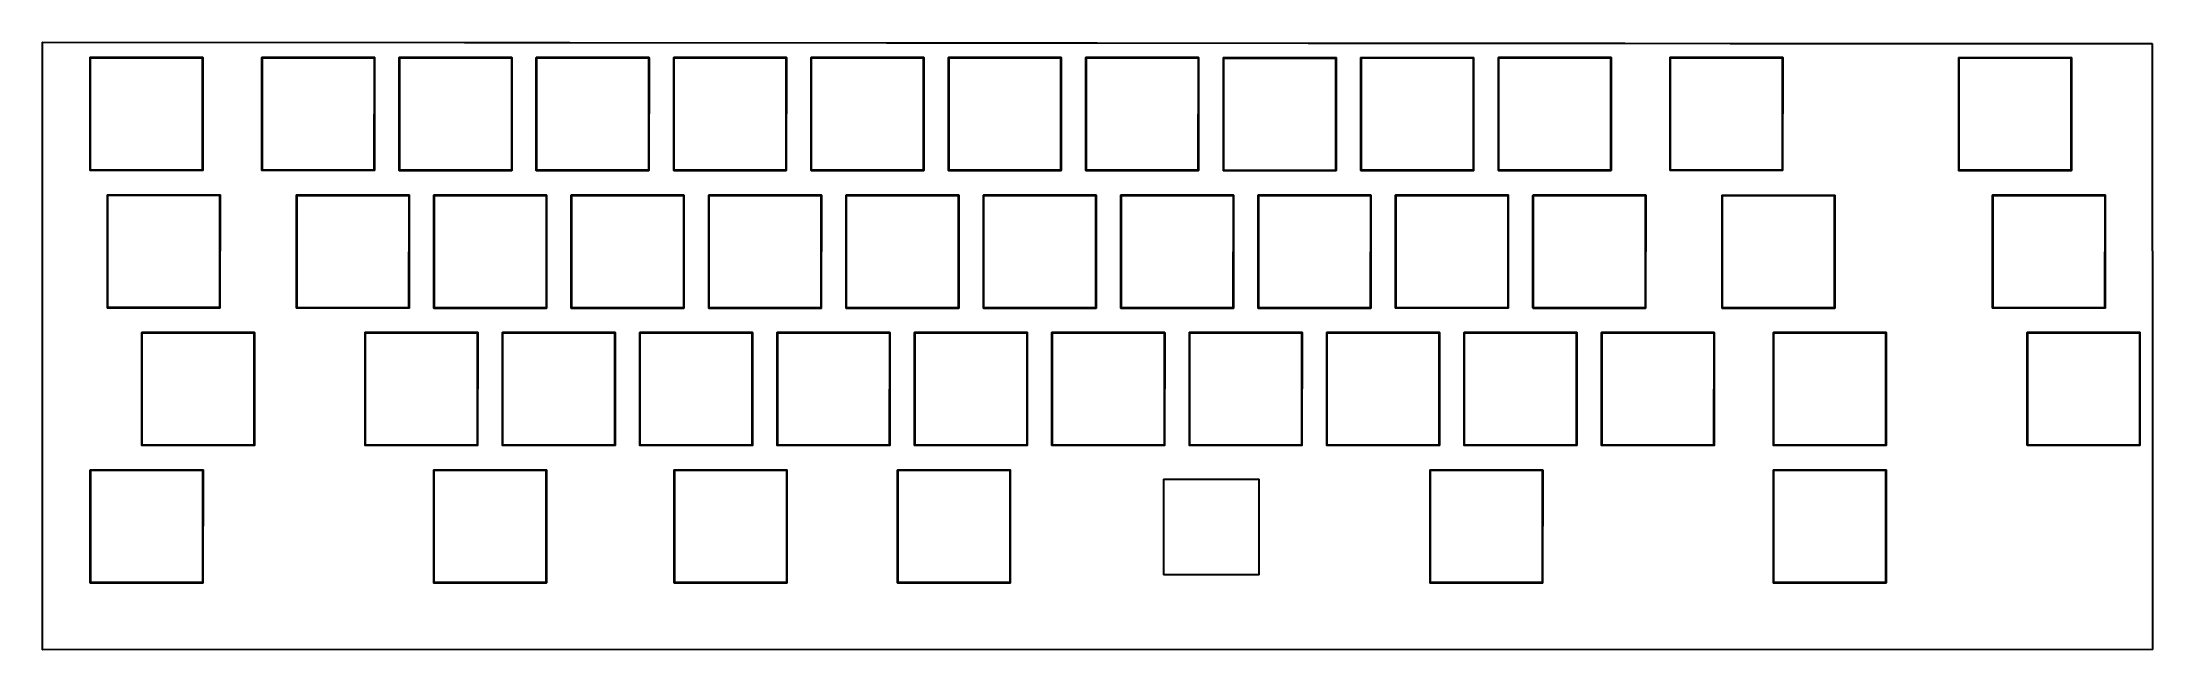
# Model space of a CAD drawing. Extents: x 1 to 12.5, y -5.4 to -2.
import ezdxf

# ---------------------------------------------------------------- set-up
doc = ezdxf.new("R2010")
doc.units = 0
doc.header["$MEASUREMENT"] = 0
doc.layers.add('BLACK', color=7, linetype='CONTINUOUS')

msp = doc.modelspace()

# ---------------------------------------------------------------- linework, layer by layer
at = {"layer": 'BLACK', "linetype": 'CONTINUOUS'}
for p, q in [((1.01279, -2.04921), (1.0128, -2.04916)), ((1.0128, -2.04926), (1.01279, -2.04921)), ((1.0128, -2.04916), (1.01281, -2.04902)), ((1.0128, -2.06885), (1.0128, -2.04926)), ((1.0128, -5.23617), (1.0128, -2.06885)), ((1.0128, -2.06885), (1.0128, -2.06885)), ((1.01281, -2.04902), (1.01283, -2.04895)), ((1.01281, -2.04902), (1.01281, -2.04902)), ((1.01281, -2.04902), (1.01281, -2.04902)), ((1.01283, -2.04895), (1.01287, -2.04883)), ((1.01287, -2.04883), (1.01291, -2.04876)), ((1.01287, -2.04883), (1.01287, -2.04883)), ((1.01287, -2.04883), (1.01287, -2.04883)), ((1.01291, -2.04876), (1.01296, -2.04866)), ((1.01296, -2.04866), (1.01301, -2.0486)), ((1.01296, -2.04866), (1.01296, -2.04866)), ((1.01296, -2.04866), (1.01296, -2.04866)), ((1.01301, -2.0486), (1.01308, -2.04851)), ((1.01308, -2.04851), (1.01312, -2.04848)), ((1.01308, -2.04851), (1.01308, -2.04851)), ((1.01308, -2.04851), (1.01308, -2.04851)), ((1.01312, -2.04848), (1.01323, -2.04839)), ((1.01323, -2.04839), (1.01328, -2.04836)), ((1.01323, -2.04839), (1.01323, -2.04839)), ((1.01323, -2.04839), (1.01323, -2.04839)), ((1.01328, -2.04836), (1.0134, -2.0483)), ((1.0134, -2.0483), (1.01347, -2.04828)), ((1.0134, -2.0483), (1.0134, -2.0483)), ((1.0134, -2.0483), (1.0134, -2.0483)), ((1.01347, -2.04828), (1.01359, -2.04824)), ((1.01359, -2.04824), (1.01359, -2.04824)), ((1.01359, -2.04824), (1.01359, -2.04824)), ((1.01359, -2.04824), (1.01365, -2.04824)), ((1.01365, -2.04824), (1.01378, -2.04822)), ((1.01378, -2.04822), (1.01383, -2.04823)), ((1.01383, -2.04823), (12.5314, -2.0561)), ((12.5305, -2.05807), (1.01476, -2.0502)), ((1.01476, -2.0502), (1.01476, -5.36319)), ((12.5325, -4.31693), (12.5305, -2.05807)), ((12.5314, -2.0561), (12.5315, -2.0561)), ((12.5315, -2.0561), (12.5315, -2.0561)), ((12.5315, -2.0561), (12.5315, -2.0561)), ((12.5315, -2.0561), (12.5316, -2.05611)), ((12.5316, -2.05611), (12.5317, -2.05612)), ((12.5317, -2.05612), (12.5317, -2.05612)), ((12.5317, -2.05612), (12.5317, -2.05612)), ((12.5317, -2.05612), (12.5318, -2.05615)), ((12.5318, -2.05615), (12.5319, -2.05617)), ((12.5319, -2.05617), (12.5319, -2.05617)), ((12.5319, -2.05617), (12.5319, -2.05617)), ((12.5319, -2.05617), (12.532, -2.05623)), ((12.532, -2.05623), (12.532, -2.05626)), ((12.532, -2.05626), (12.532, -2.05626)), ((12.532, -2.05626), (12.532, -2.05626)), ((12.532, -2.05626), (12.5321, -2.05633)), ((12.5321, -2.05633), (12.5322, -2.05639)), ((12.5322, -2.05639), (12.5322, -2.05639)), ((12.5322, -2.05639), (12.5322, -2.05639)), ((12.5322, -2.05639), (12.5323, -2.05647)), ((12.5323, -2.05647), (12.5323, -2.05654)), ((12.5323, -2.05654), (12.5323, -2.05654)), ((12.5323, -2.05654), (12.5323, -2.05654)), ((12.5323, -2.05654), (12.5324, -2.05663)), ((12.5324, -2.05663), (12.5324, -2.05671)), ((12.5324, -2.05671), (12.5324, -2.05671)), ((12.5324, -2.05671), (12.5324, -2.05671)), ((12.5324, -2.05671), (12.5324, -2.0568)), ((12.5324, -2.0568), (12.5325, -2.05689)), ((12.5325, -2.05689), (12.5325, -2.05689)), ((12.5325, -2.05689), (12.5325, -2.05689)), ((12.5325, -2.05689), (12.5325, -2.05698)), ((12.5325, -2.05698), (12.5325, -2.05704)), ((12.5325, -2.05704), (12.5325, -2.05704)), ((12.5325, -2.05704), (12.5325, -2.05709)), ((12.5325, -2.05709), (12.5325, -2.05713)), ((12.5325, -2.05713), (12.5344, -4.31688)), ((1.27243, -2.13268), (1.27248, -2.13221)), ((1.27244, -2.13279), (1.27243, -2.13268)), ((1.27244, -2.74673), (1.27244, -2.13279)), ((1.27248, -2.13221), (1.27261, -2.13177)), ((1.27261, -2.13177), (1.27283, -2.13136)), ((1.27283, -2.13136), (1.27312, -2.131)), ((1.27312, -2.131), (1.27348, -2.1307)), ((1.27348, -2.1307), (1.27389, -2.13048)), ((1.27389, -2.13048), (1.27434, -2.13035)), ((1.27434, -2.13035), (1.27469, -2.13031)), ((1.27469, -2.13031), (1.2748, -2.1303)), ((1.27469, -2.13031), (1.27469, -2.13031)), ((1.2748, -2.1303), (1.27492, -2.13031)), ((1.27492, -2.13031), (1.88886, -2.13031)), ((1.88661, -2.13504), (1.27717, -2.13504)), ((1.27717, -2.13504), (1.27717, -2.74449)), ((1.88622, -2.74449), (1.88661, -2.13504)), ((1.88886, -2.13031), (1.88898, -2.1303)), ((1.88898, -2.1303), (1.88915, -2.13032)), ((1.88915, -2.13032), (1.88944, -2.13035)), ((1.88944, -2.13035), (1.88944, -2.13035)), ((1.88944, -2.13035), (1.88944, -2.13035)), ((1.88944, -2.13035), (1.88961, -2.1304)), ((1.88961, -2.1304), (1.88988, -2.13048)), ((1.88988, -2.13048), (1.88989, -2.13048)), ((1.88989, -2.13048), (1.88989, -2.13048)), ((1.88989, -2.13048), (1.89003, -2.13056)), ((1.89003, -2.13056), (1.8903, -2.1307)), ((1.8903, -2.1307), (1.8903, -2.1307)), ((1.8903, -2.1307), (1.8903, -2.1307)), ((1.8903, -2.1307), (1.89045, -2.13083)), ((1.89045, -2.13083), (1.89065, -2.131)), ((1.89065, -2.131), (1.89066, -2.131)), ((1.89066, -2.131), (1.89066, -2.131)), ((1.89066, -2.131), (1.89077, -2.13114)), ((1.89077, -2.13114), (1.89095, -2.13136)), ((1.89134, -2.13279), (1.89094, -2.74674)), ((1.89095, -2.13136), (1.89095, -2.13136)), ((1.89095, -2.13136), (1.89095, -2.13136)), ((1.89095, -2.13136), (1.89104, -2.13152)), ((1.89104, -2.13152), (1.89117, -2.13177)), ((1.89117, -2.13177), (1.89117, -2.13177)), ((1.89117, -2.13177), (1.89117, -2.13177)), ((1.89117, -2.13177), (1.89122, -2.13194)), ((1.89122, -2.13194), (1.8913, -2.13221)), ((1.8913, -2.13221), (1.8913, -2.13222)), ((1.8913, -2.13222), (1.8913, -2.13222)), ((1.8913, -2.13222), (1.89132, -2.1324)), ((1.89132, -2.1324), (1.89135, -2.13268)), ((1.89135, -2.13268), (1.89134, -2.13279)), ((2.21022, -2.13268), (2.21027, -2.13221)), ((2.21024, -2.13279), (2.21022, -2.13268)), ((2.21024, -2.74673), (2.21024, -2.13279)), ((2.21027, -2.13221), (2.21041, -2.13177)), ((2.21041, -2.13177), (2.21062, -2.13136)), ((2.21062, -2.13136), (2.21092, -2.131)), ((2.21092, -2.131), (2.21128, -2.1307)), ((2.21128, -2.1307), (2.21169, -2.13048)), ((2.21169, -2.13048), (2.21214, -2.13035)), ((2.21214, -2.13035), (2.21248, -2.13031)), ((2.21248, -2.13031), (2.2126, -2.1303)), ((2.21248, -2.13031), (2.21248, -2.13031)), ((2.2126, -2.1303), (2.21271, -2.13031)), ((2.21271, -2.13031), (2.82666, -2.13031)), ((2.82441, -2.13504), (2.21496, -2.13504)), ((2.21496, -2.13504), (2.21496, -2.74449)), ((2.82402, -2.74449), (2.82441, -2.13504)), ((2.82666, -2.13031), (2.82677, -2.1303)), ((2.82677, -2.1303), (2.82695, -2.13032)), ((2.82695, -2.13032), (2.82723, -2.13035)), ((2.82723, -2.13035), (2.82724, -2.13035)), ((2.82724, -2.13035), (2.82724, -2.13035)), ((2.82724, -2.13035), (2.8274, -2.1304)), ((2.8274, -2.1304), (2.82768, -2.13048)), ((2.82768, -2.13048), (2.82768, -2.13048)), ((2.82768, -2.13048), (2.82768, -2.13048)), ((2.82768, -2.13048), (2.82783, -2.13056)), ((2.82783, -2.13056), (2.82809, -2.1307)), ((2.82809, -2.1307), (2.82809, -2.1307)), ((2.82809, -2.1307), (2.82809, -2.1307)), ((2.82809, -2.1307), (2.82824, -2.13083)), ((2.82824, -2.13083), (2.82845, -2.131)), ((2.82845, -2.131), (2.82845, -2.131)), ((2.82845, -2.131), (2.82845, -2.131)), ((2.82845, -2.131), (2.82857, -2.13114)), ((2.82857, -2.13114), (2.82875, -2.13136)), ((2.82913, -2.13279), (2.82874, -2.74674)), ((2.82875, -2.13136), (2.82875, -2.13136)), ((2.82875, -2.13136), (2.82875, -2.13136)), ((2.82875, -2.13136), (2.82883, -2.13152)), ((2.82883, -2.13152), (2.82896, -2.13177)), ((2.82896, -2.13177), (2.82896, -2.13177)), ((2.82896, -2.13177), (2.82897, -2.13177)), ((2.82897, -2.13177), (2.82902, -2.13194)), ((2.82902, -2.13194), (2.8291, -2.13221)), ((2.8291, -2.13221), (2.8291, -2.13222)), ((2.8291, -2.13222), (2.8291, -2.13222)), ((2.8291, -2.13222), (2.82912, -2.1324)), ((2.82912, -2.1324), (2.82915, -2.13268)), ((2.82915, -2.13268), (2.82913, -2.13279)), ((2.96022, -2.13307), (2.96027, -2.13261)), ((2.96024, -2.13319), (2.96022, -2.13307)), ((2.96024, -2.74713), (2.96024, -2.13319)), ((2.96027, -2.13261), (2.96041, -2.13216)), ((2.96041, -2.13216), (2.96062, -2.13175)), ((2.96062, -2.13175), (2.96092, -2.13139)), ((2.96092, -2.13139), (2.96128, -2.1311)), ((2.96128, -2.1311), (2.96169, -2.13088)), ((2.96169, -2.13088), (2.96214, -2.13074)), ((2.96214, -2.13074), (2.96248, -2.13071)), ((2.96248, -2.13071), (2.9626, -2.1307)), ((2.96248, -2.13071), (2.96248, -2.13071)), ((2.9626, -2.1307), (2.96271, -2.13071)), ((2.96271, -2.13071), (3.57666, -2.13071)), ((3.57441, -2.13543), (2.96496, -2.13543)), ((2.96496, -2.13543), (2.96496, -2.74488)), ((3.57402, -2.74488), (3.57441, -2.13543)), ((3.57666, -2.13071), (3.57677, -2.1307)), ((3.57677, -2.1307), (3.57695, -2.13071)), ((3.57695, -2.13071), (3.57723, -2.13074)), ((3.57723, -2.13074), (3.57724, -2.13074)), ((3.57724, -2.13074), (3.57724, -2.13074)), ((3.57724, -2.13074), (3.5774, -2.13079)), ((3.5774, -2.13079), (3.57768, -2.13088)), ((3.57768, -2.13088), (3.57768, -2.13088)), ((3.57768, -2.13088), (3.57768, -2.13088)), ((3.57768, -2.13088), (3.57783, -2.13096)), ((3.57783, -2.13096), (3.57809, -2.1311)), ((3.57809, -2.1311), (3.57809, -2.1311)), ((3.57809, -2.1311), (3.57809, -2.1311)), ((3.57809, -2.1311), (3.57824, -2.13122)), ((3.57824, -2.13122), (3.57845, -2.13139)), ((3.57845, -2.13139), (3.57845, -2.13139)), ((3.57845, -2.13139), (3.57845, -2.13139)), ((3.57845, -2.13139), (3.57856, -2.13153)), ((3.57856, -2.13153), (3.57875, -2.13175)), ((3.57913, -2.13319), (3.57874, -2.74713)), ((3.57875, -2.13175), (3.57875, -2.13175)), ((3.57875, -2.13175), (3.57875, -2.13175)), ((3.57875, -2.13175), (3.57883, -2.13191)), ((3.57883, -2.13191), (3.57896, -2.13216)), ((3.57896, -2.13216), (3.57896, -2.13216)), ((3.57896, -2.13216), (3.57897, -2.13216)), ((3.57897, -2.13216), (3.57902, -2.13234)), ((3.57902, -2.13234), (3.5791, -2.13261)), ((3.5791, -2.13261), (3.5791, -2.13261)), ((3.5791, -2.13261), (3.5791, -2.13261)), ((3.5791, -2.13261), (3.57911, -2.13276)), ((3.57911, -2.13276), (3.57915, -2.13307)), ((3.57915, -2.13307), (3.57913, -2.13319)), ((3.70826, -2.13307), (3.7083, -2.13261)), ((3.70827, -2.13319), (3.70826, -2.13307)), ((3.70827, -2.74713), (3.70827, -2.13319)), ((3.7083, -2.13261), (3.70844, -2.13216)), ((3.70844, -2.13216), (3.70866, -2.13175)), ((3.70866, -2.13175), (3.70895, -2.13139)), ((3.70895, -2.13139), (3.70931, -2.1311)), ((3.70931, -2.1311), (3.70972, -2.13088)), ((3.70972, -2.13088), (3.71017, -2.13074)), ((3.71017, -2.13074), (3.71051, -2.13071)), ((3.71051, -2.13071), (3.71063, -2.1307)), ((3.71051, -2.13071), (3.71051, -2.13071)), ((3.71063, -2.1307), (3.71075, -2.13071)), ((3.71075, -2.13071), (4.32469, -2.13071)), ((4.32244, -2.13543), (3.71299, -2.13543)), ((3.71299, -2.13543), (3.71299, -2.74488)), ((4.32205, -2.74488), (4.32244, -2.13543)), ((4.32469, -2.13071), (4.3248, -2.1307)), ((4.3248, -2.1307), (4.32498, -2.13071)), ((4.32498, -2.13071), (4.32527, -2.13074)), ((4.32527, -2.13074), (4.32527, -2.13074)), ((4.32527, -2.13074), (4.32527, -2.13074)), ((4.32527, -2.13074), (4.32543, -2.13079)), ((4.32543, -2.13079), (4.32571, -2.13088)), ((4.32571, -2.13088), (4.32571, -2.13088)), ((4.32571, -2.13088), (4.32571, -2.13088)), ((4.32571, -2.13088), (4.32586, -2.13096)), ((4.32586, -2.13096), (4.32612, -2.1311)), ((4.32612, -2.1311), (4.32612, -2.1311)), ((4.32612, -2.1311), (4.32612, -2.1311)), ((4.32612, -2.1311), (4.32627, -2.13122)), ((4.32627, -2.13122), (4.32648, -2.13139)), ((4.32648, -2.13139), (4.32648, -2.13139)), ((4.32648, -2.13139), (4.32648, -2.13139)), ((4.32648, -2.13139), (4.32659, -2.13153)), ((4.32659, -2.13153), (4.32678, -2.13175)), ((4.32717, -2.13319), (4.32677, -2.74713)), ((4.32678, -2.13175), (4.32678, -2.13175)), ((4.32678, -2.13175), (4.32678, -2.13175)), ((4.32678, -2.13175), (4.32686, -2.13191)), ((4.32686, -2.13191), (4.327, -2.13216)), ((4.327, -2.13216), (4.327, -2.13216)), ((4.327, -2.13216), (4.327, -2.13216)), ((4.327, -2.13216), (4.32705, -2.13234)), ((4.32705, -2.13234), (4.32713, -2.13261)), ((4.32713, -2.13261), (4.32713, -2.13261)), ((4.32713, -2.13261), (4.32713, -2.13261)), ((4.32713, -2.13261), (4.32715, -2.13276)), ((4.32715, -2.13276), (4.32718, -2.13307)), ((4.32718, -2.13307), (4.32717, -2.13319)), ((4.45826, -2.13307), (4.4583, -2.13261)), ((4.45827, -2.13319), (4.45826, -2.13307)), ((4.45827, -2.74713), (4.45827, -2.13319)), ((4.4583, -2.13261), (4.45844, -2.13216)), ((4.45844, -2.13216), (4.45866, -2.13175)), ((4.45866, -2.13175), (4.45895, -2.13139)), ((4.45895, -2.13139), (4.45931, -2.1311)), ((4.45931, -2.1311), (4.45972, -2.13088)), ((4.45972, -2.13088), (4.46017, -2.13074)), ((4.46017, -2.13074), (4.46051, -2.13071)), ((4.46051, -2.13071), (4.46063, -2.1307)), ((4.46051, -2.13071), (4.46051, -2.13071)), ((4.46063, -2.1307), (4.46075, -2.13071)), ((4.46075, -2.13071), (5.07469, -2.13071)), ((5.07244, -2.13543), (4.46299, -2.13543)), ((4.46299, -2.13543), (4.46299, -2.74488)), ((5.07205, -2.74488), (5.07244, -2.13543)), ((5.07469, -2.13071), (5.0748, -2.1307)), ((5.0748, -2.1307), (5.07498, -2.13071)), ((5.07498, -2.13071), (5.07527, -2.13074)), ((5.07527, -2.13074), (5.07527, -2.13074)), ((5.07527, -2.13074), (5.07527, -2.13074)), ((5.07527, -2.13074), (5.07543, -2.13079)), ((5.07543, -2.13079), (5.07571, -2.13088)), ((5.07571, -2.13088), (5.07571, -2.13088)), ((5.07571, -2.13088), (5.07571, -2.13088)), ((5.07571, -2.13088), (5.07586, -2.13096)), ((5.07586, -2.13096), (5.07612, -2.1311)), ((5.07612, -2.1311), (5.07612, -2.1311)), ((5.07612, -2.1311), (5.07612, -2.1311)), ((5.07612, -2.1311), (5.07627, -2.13122)), ((5.07627, -2.13122), (5.07648, -2.13139)), ((5.07648, -2.13139), (5.07648, -2.13139)), ((5.07648, -2.13139), (5.07648, -2.13139)), ((5.07648, -2.13139), (5.07659, -2.13153)), ((5.07659, -2.13153), (5.07678, -2.13175)), ((5.07717, -2.13319), (5.07677, -2.74713)), ((5.07678, -2.13175), (5.07678, -2.13175)), ((5.07678, -2.13175), (5.07678, -2.13175)), ((5.07678, -2.13175), (5.07686, -2.13191)), ((5.07686, -2.13191), (5.077, -2.13216)), ((5.077, -2.13216), (5.077, -2.13216)), ((5.077, -2.13216), (5.077, -2.13216)), ((5.077, -2.13216), (5.07705, -2.13234)), ((5.07705, -2.13234), (5.07713, -2.13261)), ((5.07713, -2.13261), (5.07713, -2.13261)), ((5.07713, -2.13261), (5.07713, -2.13261)), ((5.07713, -2.13261), (5.07715, -2.13276)), ((5.07715, -2.13276), (5.07718, -2.13307)), ((5.07718, -2.13307), (5.07717, -2.13319)), ((5.20826, -2.13307), (5.2083, -2.13261)), ((5.20827, -2.13319), (5.20826, -2.13307)), ((5.20827, -2.74713), (5.20827, -2.13319)), ((5.2083, -2.13261), (5.20844, -2.13216)), ((5.20844, -2.13216), (5.20866, -2.13175)), ((5.20866, -2.13175), (5.20895, -2.13139)), ((5.20895, -2.13139), (5.20931, -2.1311)), ((5.20931, -2.1311), (5.20972, -2.13088)), ((5.20972, -2.13088), (5.21017, -2.13074)), ((5.21017, -2.13074), (5.21051, -2.13071)), ((5.21051, -2.13071), (5.21063, -2.1307)), ((5.21051, -2.13071), (5.21051, -2.13071)), ((5.21063, -2.1307), (5.21075, -2.13071)), ((5.21075, -2.13071), (5.82469, -2.13071)), ((5.82244, -2.13543), (5.21299, -2.13543)), ((5.21299, -2.13543), (5.21299, -2.74488)), ((5.82205, -2.74488), (5.82244, -2.13543)), ((5.82469, -2.13071), (5.8248, -2.1307)), ((5.8248, -2.1307), (5.82498, -2.13071)), ((5.82498, -2.13071), (5.82527, -2.13074)), ((5.82527, -2.13074), (5.82527, -2.13074)), ((5.82527, -2.13074), (5.82527, -2.13074)), ((5.82527, -2.13074), (5.82543, -2.13079)), ((5.82543, -2.13079), (5.82571, -2.13088)), ((5.82571, -2.13088), (5.82571, -2.13088)), ((5.82571, -2.13088), (5.82571, -2.13088)), ((5.82571, -2.13088), (5.82586, -2.13096)), ((5.82586, -2.13096), (5.82612, -2.1311)), ((5.82612, -2.1311), (5.82612, -2.1311)), ((5.82612, -2.1311), (5.82612, -2.1311)), ((5.82612, -2.1311), (5.82627, -2.13122)), ((5.82627, -2.13122), (5.82648, -2.13139)), ((5.82648, -2.13139), (5.82648, -2.13139)), ((5.82648, -2.13139), (5.82648, -2.13139)), ((5.82648, -2.13139), (5.82659, -2.13153)), ((5.82659, -2.13153), (5.82678, -2.13175)), ((5.82717, -2.13319), (5.82677, -2.74713)), ((5.82678, -2.13175), (5.82678, -2.13175)), ((5.82678, -2.13175), (5.82678, -2.13175)), ((5.82678, -2.13175), (5.82686, -2.13191)), ((5.82686, -2.13191), (5.827, -2.13216)), ((5.827, -2.13216), (5.827, -2.13216)), ((5.827, -2.13216), (5.827, -2.13216)), ((5.827, -2.13216), (5.82705, -2.13234)), ((5.82705, -2.13234), (5.82713, -2.13261)), ((5.82713, -2.13261), (5.82713, -2.13261)), ((5.82713, -2.13261), (5.82713, -2.13261)), ((5.82713, -2.13261), (5.82715, -2.13276)), ((5.82715, -2.13276), (5.82718, -2.13307)), ((5.82718, -2.13307), (5.82717, -2.13319)), ((5.95826, -2.13307), (5.9583, -2.13261)), ((5.95827, -2.13319), (5.95826, -2.13307)), ((5.95827, -2.74713), (5.95827, -2.13319)), ((5.9583, -2.13261), (5.95844, -2.13216)), ((5.95844, -2.13216), (5.95866, -2.13175)), ((5.95866, -2.13175), (5.95895, -2.13139)), ((5.95895, -2.13139), (5.95931, -2.1311)), ((5.95931, -2.1311), (5.95972, -2.13088)), ((5.95972, -2.13088), (5.96017, -2.13074)), ((5.96017, -2.13074), (5.96051, -2.13071)), ((5.96051, -2.13071), (5.96063, -2.1307)), ((5.96051, -2.13071), (5.96051, -2.13071)), ((5.96063, -2.1307), (5.96075, -2.13071)), ((5.96075, -2.13071), (6.57469, -2.13071)), ((6.57244, -2.13543), (5.96299, -2.13543)), ((5.96299, -2.13543), (5.96299, -2.74488)), ((6.57205, -2.74488), (6.57244, -2.13543)), ((6.57469, -2.13071), (6.5748, -2.1307)), ((6.5748, -2.1307), (6.57498, -2.13071)), ((6.57498, -2.13071), (6.57527, -2.13074)), ((6.57527, -2.13074), (6.57527, -2.13074)), ((6.57527, -2.13074), (6.57527, -2.13074)), ((6.57527, -2.13074), (6.57543, -2.13079)), ((6.57543, -2.13079), (6.57571, -2.13088)), ((6.57571, -2.13088), (6.57571, -2.13088)), ((6.57571, -2.13088), (6.57571, -2.13088)), ((6.57571, -2.13088), (6.57586, -2.13096)), ((6.57586, -2.13096), (6.57612, -2.1311)), ((6.57612, -2.1311), (6.57612, -2.1311)), ((6.57612, -2.1311), (6.57612, -2.1311)), ((6.57612, -2.1311), (6.57627, -2.13122)), ((6.57627, -2.13122), (6.57648, -2.13139)), ((6.57648, -2.13139), (6.57648, -2.13139)), ((6.57648, -2.13139), (6.57648, -2.13139)), ((6.57648, -2.13139), (6.57659, -2.13153)), ((6.57659, -2.13153), (6.57678, -2.13175)), ((6.57717, -2.13319), (6.57677, -2.74713)), ((6.57678, -2.13175), (6.57678, -2.13175)), ((6.57678, -2.13175), (6.57678, -2.13175)), ((6.57678, -2.13175), (6.57686, -2.13191)), ((6.57686, -2.13191), (6.577, -2.13216)), ((6.577, -2.13216), (6.577, -2.13216)), ((6.577, -2.13216), (6.577, -2.13216)), ((6.577, -2.13216), (6.57705, -2.13234)), ((6.57705, -2.13234), (6.57713, -2.13261)), ((6.57713, -2.13261), (6.57713, -2.13261)), ((6.57713, -2.13261), (6.57713, -2.13261)), ((6.57713, -2.13261), (6.57715, -2.13276)), ((6.57715, -2.13276), (6.57718, -2.13307)), ((6.57718, -2.13307), (6.57717, -2.13319)), ((6.70826, -2.13307), (6.7083, -2.13261)), ((6.70827, -2.13319), (6.70826, -2.13307)), ((6.70827, -2.74713), (6.70827, -2.13319)), ((6.7083, -2.13261), (6.70844, -2.13216)), ((6.70844, -2.13216), (6.70866, -2.13175)), ((6.70866, -2.13175), (6.70895, -2.13139)), ((6.70895, -2.13139), (6.70931, -2.1311)), ((6.70931, -2.1311), (6.70972, -2.13088)), ((6.70972, -2.13088), (6.71017, -2.13074)), ((6.71017, -2.13074), (6.71051, -2.13071)), ((6.71051, -2.13071), (6.71063, -2.1307)), ((6.71051, -2.13071), (6.71051, -2.13071)), ((6.71063, -2.1307), (6.71075, -2.13071)), ((6.71075, -2.13071), (7.32469, -2.13071)), ((7.32244, -2.13543), (6.71299, -2.13543)), ((6.71299, -2.13543), (6.71299, -2.74488)), ((7.32205, -2.74488), (7.32244, -2.13543)), ((7.32469, -2.13071), (7.3248, -2.1307)), ((7.3248, -2.1307), (7.32498, -2.13071)), ((7.32498, -2.13071), (7.32527, -2.13074)), ((7.32527, -2.13074), (7.32527, -2.13074)), ((7.32527, -2.13074), (7.32527, -2.13074)), ((7.32527, -2.13074), (7.32543, -2.13079)), ((7.32543, -2.13079), (7.32571, -2.13088)), ((7.32571, -2.13088), (7.32571, -2.13088)), ((7.32571, -2.13088), (7.32571, -2.13088)), ((7.32571, -2.13088), (7.32586, -2.13096)), ((7.32586, -2.13096), (7.32612, -2.1311)), ((7.32612, -2.1311), (7.32612, -2.1311)), ((7.32612, -2.1311), (7.32612, -2.1311)), ((7.32612, -2.1311), (7.32627, -2.13122)), ((7.32627, -2.13122), (7.32648, -2.13139)), ((7.32648, -2.13139), (7.32648, -2.13139)), ((7.32648, -2.13139), (7.32648, -2.13139)), ((7.32648, -2.13139), (7.32659, -2.13153)), ((7.32659, -2.13153), (7.32678, -2.13175)), ((7.32717, -2.13319), (7.32677, -2.74713)), ((7.32678, -2.13175), (7.32678, -2.13175)), ((7.32678, -2.13175), (7.32678, -2.13175)), ((7.32678, -2.13175), (7.32686, -2.13191)), ((7.32686, -2.13191), (7.327, -2.13216)), ((7.327, -2.13216), (7.327, -2.13216)), ((7.327, -2.13216), (7.327, -2.13216)), ((7.327, -2.13216), (7.32705, -2.13234)), ((7.32705, -2.13234), (7.32713, -2.13261)), ((7.32713, -2.13261), (7.32713, -2.13261)), ((7.32713, -2.13261), (7.32713, -2.13261)), ((7.32713, -2.13261), (7.32715, -2.13276)), ((7.32715, -2.13276), (7.32718, -2.13307)), ((7.32718, -2.13307), (7.32717, -2.13319)), ((7.45924, -2.13406), (7.45929, -2.13359)), ((7.45925, -2.13417), (7.45924, -2.13406)), ((7.45925, -2.74811), (7.45925, -2.13417)), ((7.45929, -2.13359), (7.45942, -2.13315)), ((7.45942, -2.13315), (7.45964, -2.13274)), ((7.45964, -2.13274), (7.45994, -2.13238)), ((7.45994, -2.13238), (7.4603, -2.13208)), ((7.4603, -2.13208), (7.46071, -2.13186)), ((7.46071, -2.13186), (7.46115, -2.13173)), ((7.46115, -2.13173), (7.4615, -2.13169)), ((7.4615, -2.13169), (7.46161, -2.13168)), ((7.4615, -2.13169), (7.4615, -2.13169)), ((7.46161, -2.13168), (7.46173, -2.13169)), ((7.46173, -2.13169), (8.07567, -2.13169)), ((8.07342, -2.13642), (7.46398, -2.13642)), ((7.46398, -2.13642), (7.46398, -2.74587)), ((8.07303, -2.74587), (8.07342, -2.13642)), ((8.07567, -2.13169), (8.07579, -2.13168)), ((8.07579, -2.13168), (8.07597, -2.1317)), ((8.07597, -2.1317), (8.07625, -2.13173)), ((8.07625, -2.13173), (8.07625, -2.13173)), ((8.07625, -2.13173), (8.07625, -2.13173)), ((8.07625, -2.13173), (8.07642, -2.13178)), ((8.07642, -2.13178), (8.0767, -2.13186)), ((8.0767, -2.13186), (8.0767, -2.13186)), ((8.0767, -2.13186), (8.0767, -2.13186)), ((8.0767, -2.13186), (8.07684, -2.13194)), ((8.07684, -2.13194), (8.07711, -2.13208)), ((8.07711, -2.13208), (8.07711, -2.13208)), ((8.07711, -2.13208), (8.07711, -2.13208)), ((8.07711, -2.13208), (8.07726, -2.13221)), ((8.07726, -2.13221), (8.07747, -2.13238)), ((8.07747, -2.13238), (8.07747, -2.13238)), ((8.07747, -2.13238), (8.07747, -2.13238)), ((8.07747, -2.13238), (8.07758, -2.13252)), ((8.07758, -2.13252), (8.07776, -2.13274)), ((8.07776, -2.13274), (8.07776, -2.13274)), ((8.07776, -2.13274), (8.07776, -2.13274)), ((8.07776, -2.13274), (8.07785, -2.1329)), ((8.07815, -2.13417), (8.07776, -2.74811)), ((8.07785, -2.1329), (8.07798, -2.13315)), ((8.07798, -2.13315), (8.07798, -2.13315)), ((8.07798, -2.13315), (8.07798, -2.13315)), ((8.07798, -2.13315), (8.07803, -2.13332)), ((8.07803, -2.13332), (8.07812, -2.13359)), ((8.07812, -2.13359), (8.07812, -2.13359)), ((8.07812, -2.13359), (8.07812, -2.13359)), ((8.07812, -2.13359), (8.07813, -2.13374)), ((8.07813, -2.13374), (8.07816, -2.13406)), ((8.07816, -2.13406), (8.07815, -2.13417)), ((8.20983, -2.13386), (8.20988, -2.1334)), ((8.20984, -2.13397), (8.20983, -2.13386)), ((8.20984, -2.74792), (8.20984, -2.13397)), ((8.20988, -2.1334), (8.21001, -2.13295)), ((8.21001, -2.13295), (8.21023, -2.13254)), ((8.21023, -2.13254), (8.21053, -2.13218)), ((8.21053, -2.13218), (8.21089, -2.13188)), ((8.21089, -2.13188), (8.2113, -2.13167)), ((8.2113, -2.13167), (8.21174, -2.13153)), ((8.21174, -2.13153), (8.21209, -2.1315)), ((8.21209, -2.1315), (8.2122, -2.13148)), ((8.21209, -2.1315), (8.21209, -2.1315)), ((8.2122, -2.13148), (8.21232, -2.1315)), ((8.21232, -2.1315), (8.82626, -2.1315)), ((8.82401, -2.13622), (8.21457, -2.13622)), ((8.21457, -2.13622), (8.21457, -2.74567)), ((8.82362, -2.74567), (8.82401, -2.13622)), ((8.82626, -2.1315), (8.82638, -2.13148)), ((8.82638, -2.13148), (8.82656, -2.1315)), ((8.82656, -2.1315), (8.82684, -2.13153)), ((8.82684, -2.13153), (8.82684, -2.13153)), ((8.82684, -2.13153), (8.82684, -2.13153)), ((8.82684, -2.13153), (8.82701, -2.13158)), ((8.82701, -2.13158), (8.82729, -2.13167)), ((8.82729, -2.13167), (8.82729, -2.13167)), ((8.82729, -2.13167), (8.82729, -2.13167)), ((8.82729, -2.13167), (8.82743, -2.13174)), ((8.82743, -2.13174), (8.8277, -2.13188)), ((8.8277, -2.13188), (8.8277, -2.13189)), ((8.8277, -2.13189), (8.8277, -2.13189)), ((8.8277, -2.13189), (8.82785, -2.13201)), ((8.82785, -2.13201), (8.82806, -2.13218)), ((8.82806, -2.13218), (8.82806, -2.13218)), ((8.82806, -2.13218), (8.82806, -2.13218)), ((8.82806, -2.13218), (8.82817, -2.13232)), ((8.82817, -2.13232), (8.82835, -2.13254)), ((8.82835, -2.13254), (8.82835, -2.13254)), ((8.82835, -2.13254), (8.82835, -2.13254)), ((8.82835, -2.13254), (8.82844, -2.1327)), ((8.82874, -2.13398), (8.82835, -2.74792)), ((8.82844, -2.1327), (8.82857, -2.13295)), ((8.82857, -2.13295), (8.82857, -2.13295)), ((8.82857, -2.13295), (8.82857, -2.13295)), ((8.82857, -2.13295), (8.82862, -2.13312)), ((8.82862, -2.13312), (8.82871, -2.1334)), ((8.82871, -2.1334), (8.82871, -2.1334)), ((8.82871, -2.1334), (8.82871, -2.1334)), ((8.82871, -2.1334), (8.82872, -2.13358)), ((8.82872, -2.13358), (8.82875, -2.13386)), ((8.82875, -2.13386), (8.82874, -2.13398)), ((8.96022, -2.13307), (8.96027, -2.13261)), ((8.96024, -2.13319), (8.96022, -2.13307)), ((8.96024, -2.74713), (8.96024, -2.13319)), ((8.96027, -2.13261), (8.96041, -2.13216)), ((8.96041, -2.13216), (8.96062, -2.13175)), ((8.96062, -2.13175), (8.96092, -2.13139)), ((8.96092, -2.13139), (8.96128, -2.1311)), ((8.96128, -2.1311), (8.96169, -2.13088)), ((8.96169, -2.13088), (8.96214, -2.13074)), ((8.96214, -2.13074), (8.96248, -2.13071)), ((8.96248, -2.13071), (8.9626, -2.1307)), ((8.96248, -2.13071), (8.96248, -2.13071)), ((8.9626, -2.1307), (8.96271, -2.13071)), ((8.96271, -2.13071), (9.57666, -2.13071)), ((9.57441, -2.13543), (8.96496, -2.13543)), ((8.96496, -2.13543), (8.96496, -2.74488)), ((9.57402, -2.74488), (9.57441, -2.13543)), ((9.57666, -2.13071), (9.57677, -2.1307)), ((9.57677, -2.1307), (9.57695, -2.13071)), ((9.57695, -2.13071), (9.57723, -2.13074)), ((9.57723, -2.13074), (9.57724, -2.13074)), ((9.57724, -2.13074), (9.57724, -2.13074)), ((9.57724, -2.13074), (9.5774, -2.13079)), ((9.5774, -2.13079), (9.57768, -2.13088)), ((9.57768, -2.13088), (9.57768, -2.13088)), ((9.57768, -2.13088), (9.57768, -2.13088)), ((9.57768, -2.13088), (9.57783, -2.13096)), ((9.57783, -2.13096), (9.57809, -2.1311)), ((9.57809, -2.1311), (9.57809, -2.1311)), ((9.57809, -2.1311), (9.57809, -2.1311)), ((9.57809, -2.1311), (9.57824, -2.13122)), ((9.57824, -2.13122), (9.57845, -2.13139)), ((9.57845, -2.13139), (9.57845, -2.13139)), ((9.57845, -2.13139), (9.57845, -2.13139)), ((9.57845, -2.13139), (9.57856, -2.13153)), ((9.57856, -2.13153), (9.57875, -2.13175)), ((9.57913, -2.13319), (9.57874, -2.74713)), ((9.57875, -2.13175), (9.57875, -2.13175)), ((9.57875, -2.13175), (9.57875, -2.13175)), ((9.57875, -2.13175), (9.57883, -2.13191)), ((9.57883, -2.13191), (9.57896, -2.13216)), ((9.57896, -2.13216), (9.57896, -2.13216)), ((9.57896, -2.13216), (9.57897, -2.13216)), ((9.57897, -2.13216), (9.57902, -2.13234)), ((9.57902, -2.13234), (9.5791, -2.13261)), ((9.5791, -2.13261), (9.5791, -2.13261)), ((9.5791, -2.13261), (9.5791, -2.13261)), ((9.5791, -2.13261), (9.57911, -2.13276)), ((9.57911, -2.13276), (9.57915, -2.13307)), ((9.57915, -2.13307), (9.57913, -2.13319)), ((9.89723, -2.13287), (9.89728, -2.13241)), ((9.89724, -2.13299), (9.89723, -2.13287)), ((9.89724, -2.74693), (9.89724, -2.13299)), ((9.89728, -2.13241), (9.89741, -2.13197)), ((9.89741, -2.13197), (9.89763, -2.13156)), ((9.89763, -2.13156), (9.89793, -2.1312)), ((9.89793, -2.1312), (9.89829, -2.1309)), ((9.89829, -2.1309), (9.8987, -2.13068)), ((9.8987, -2.13068), (9.89914, -2.13055)), ((9.89914, -2.13055), (9.89949, -2.13051)), ((9.89949, -2.13051), (9.89961, -2.1305)), ((9.89949, -2.13051), (9.89949, -2.13051)), ((9.89961, -2.1305), (9.89972, -2.13051)), ((9.89972, -2.13051), (10.5137, -2.13051)), ((10.5114, -2.13524), (9.90197, -2.13524)), ((9.90197, -2.13524), (9.90197, -2.74469)), ((10.511, -2.74469), (10.5114, -2.13524)), ((10.5137, -2.13051), (10.5138, -2.1305)), ((10.5138, -2.1305), (10.514, -2.13052)), ((10.514, -2.13052), (10.5142, -2.13055)), ((10.5142, -2.13055), (10.5142, -2.13055)), ((10.5142, -2.13055), (10.5142, -2.13055)), ((10.5142, -2.13055), (10.5144, -2.1306)), ((10.5144, -2.1306), (10.5147, -2.13068)), ((10.5147, -2.13068), (10.5147, -2.13068)), ((10.5147, -2.13068), (10.5147, -2.13068)), ((10.5147, -2.13068), (10.5148, -2.13076)), ((10.5148, -2.13076), (10.5151, -2.1309)), ((10.5151, -2.1309), (10.5151, -2.1309)), ((10.5151, -2.1309), (10.5151, -2.1309)), ((10.5151, -2.1309), (10.5153, -2.13103)), ((10.5153, -2.13103), (10.5155, -2.1312)), ((10.5155, -2.1312), (10.5155, -2.1312)), ((10.5155, -2.1312), (10.5155, -2.1312)), ((10.5155, -2.1312), (10.5156, -2.13134)), ((10.5156, -2.13134), (10.5158, -2.13156)), ((10.5161, -2.13299), (10.5157, -2.74693)), ((10.5158, -2.13156), (10.5158, -2.13156)), ((10.5158, -2.13156), (10.5158, -2.13156)), ((10.5158, -2.13156), (10.5158, -2.13172)), ((10.5158, -2.13172), (10.516, -2.13197)), ((10.516, -2.13197), (10.516, -2.13197)), ((10.516, -2.13197), (10.516, -2.13197)), ((10.516, -2.13197), (10.516, -2.13214)), ((10.516, -2.13214), (10.5161, -2.13241)), ((10.5161, -2.13241), (10.5161, -2.13241)), ((10.5161, -2.13241), (10.5161, -2.13241)), ((10.5161, -2.13241), (10.5161, -2.13256)), ((10.5161, -2.13256), (10.5162, -2.13287)), ((10.5162, -2.13287), (10.5161, -2.13299)), ((11.4736, -2.13386), (11.4737, -2.1334)), ((11.4736, -2.13397), (11.4736, -2.13386)), ((11.4736, -2.74792), (11.4736, -2.13397)), ((11.4737, -2.1334), (11.4738, -2.13295)), ((11.4738, -2.13295), (11.474, -2.13254)), ((11.474, -2.13254), (11.4743, -2.13218)), ((11.4743, -2.13218), (11.4747, -2.13188)), ((11.4747, -2.13188), (11.4751, -2.13167)), ((11.4751, -2.13167), (11.4755, -2.13153)), ((11.4755, -2.13153), (11.4759, -2.1315)), ((11.4759, -2.1315), (11.476, -2.13148)), ((11.4759, -2.1315), (11.4759, -2.1315)), ((11.476, -2.13148), (11.4761, -2.1315)), ((11.4761, -2.1315), (12.09, -2.1315)), ((12.0878, -2.13622), (11.4783, -2.13622)), ((11.4783, -2.13622), (11.4783, -2.74567)), ((12.0874, -2.74567), (12.0878, -2.13622)), ((12.09, -2.1315), (12.0902, -2.13148)), ((12.0902, -2.13148), (12.0903, -2.1315)), ((12.0903, -2.1315), (12.0906, -2.13153)), ((12.0906, -2.13153), (12.0906, -2.13153)), ((12.0906, -2.13153), (12.0906, -2.13153)), ((12.0906, -2.13153), (12.0908, -2.13158)), ((12.0908, -2.13158), (12.0911, -2.13167)), ((12.0911, -2.13167), (12.0911, -2.13167)), ((12.0911, -2.13167), (12.0911, -2.13167)), ((12.0911, -2.13167), (12.0912, -2.13174)), ((12.0912, -2.13174), (12.0915, -2.13188)), ((12.0915, -2.13188), (12.0915, -2.13189)), ((12.0915, -2.13189), (12.0915, -2.13189)), ((12.0915, -2.13189), (12.0916, -2.13201)), ((12.0916, -2.13201), (12.0918, -2.13218)), ((12.0918, -2.13218), (12.0918, -2.13218)), ((12.0918, -2.13218), (12.0918, -2.13218)), ((12.0918, -2.13218), (12.092, -2.13232)), ((12.092, -2.13232), (12.0921, -2.13254)), ((12.0921, -2.13254), (12.0921, -2.13254)), ((12.0921, -2.13254), (12.0921, -2.13254)), ((12.0921, -2.13254), (12.0922, -2.1327)), ((12.0925, -2.13398), (12.0921, -2.74792)), ((12.0922, -2.1327), (12.0924, -2.13295)), ((12.0924, -2.13295), (12.0924, -2.13295)), ((12.0924, -2.13295), (12.0924, -2.13295)), ((12.0924, -2.13295), (12.0924, -2.13312)), ((12.0924, -2.13312), (12.0925, -2.1334)), ((12.0925, -2.1334), (12.0925, -2.1334)), ((12.0925, -2.1334), (12.0925, -2.1334)), ((12.0925, -2.1334), (12.0925, -2.13358)), ((12.0925, -2.13358), (12.0925, -2.13386)), ((12.0925, -2.13386), (12.0925, -2.13398)), ((1.27243, -2.74685), (1.27244, -2.74673)), ((1.27248, -2.74731), (1.27243, -2.74685)), ((1.27261, -2.74776), (1.27248, -2.74731)), ((1.27272, -2.74796), (1.27261, -2.74776)), ((1.27283, -2.74817), (1.27272, -2.74796)), ((1.27312, -2.74853), (1.27283, -2.74817)), ((1.27348, -2.74882), (1.27312, -2.74853)), ((1.27389, -2.74904), (1.27348, -2.74882)), ((1.27434, -2.74918), (1.27389, -2.74904)), ((1.2748, -2.74922), (1.27434, -2.74918)), ((1.27492, -2.74921), (1.2748, -2.74922)), ((1.88847, -2.74921), (1.27492, -2.74921)), ((1.27717, -2.74449), (1.88622, -2.74449)), ((1.88858, -2.74922), (1.88847, -2.74921)), ((1.8887, -2.74921), (1.88858, -2.74922)), ((1.88886, -2.7492), (1.8887, -2.74921)), ((1.8887, -2.74921), (1.8887, -2.74921)), ((1.88904, -2.74918), (1.88886, -2.7492)), ((1.88905, -2.74918), (1.88904, -2.74918)), ((1.88904, -2.74918), (1.88904, -2.74918)), ((1.88931, -2.7491), (1.88905, -2.74918)), ((1.88949, -2.74904), (1.88931, -2.7491)), ((1.88974, -2.74891), (1.88949, -2.74904)), ((1.88949, -2.74904), (1.88949, -2.74904)), ((1.88949, -2.74904), (1.88949, -2.74904)), ((1.8899, -2.74882), (1.88974, -2.74891)), ((1.89012, -2.74865), (1.8899, -2.74882)), ((1.8899, -2.74882), (1.8899, -2.74882)), ((1.8899, -2.74882), (1.8899, -2.74882)), ((1.89026, -2.74853), (1.89012, -2.74865)), ((1.89043, -2.74832), (1.89026, -2.74853)), ((1.89026, -2.74853), (1.89026, -2.74853)), ((1.89026, -2.74853), (1.89026, -2.74853)), ((1.89056, -2.74817), (1.89043, -2.74832)), ((1.89068, -2.74794), (1.89056, -2.74817)), ((1.89056, -2.74817), (1.89056, -2.74817)), ((1.89056, -2.74817), (1.89056, -2.74817)), ((1.89078, -2.74776), (1.89068, -2.74794)), ((1.89085, -2.7475), (1.89078, -2.74776)), ((1.89078, -2.74776), (1.89078, -2.74776)), ((1.89078, -2.74776), (1.89078, -2.74776)), ((1.89091, -2.74731), (1.89085, -2.7475)), ((1.89094, -2.74705), (1.89091, -2.74731)), ((1.89091, -2.74731), (1.89091, -2.74731)), ((1.89091, -2.74731), (1.89091, -2.74731)), ((1.89094, -2.74674), (1.89096, -2.74685)), ((1.89096, -2.74685), (1.89094, -2.74697)), ((1.89094, -2.74697), (1.89094, -2.74697)), ((1.89094, -2.74697), (1.89094, -2.74705)), ((2.21022, -2.74685), (2.21024, -2.74673)), ((2.21027, -2.74731), (2.21022, -2.74685)), ((2.21041, -2.74776), (2.21027, -2.74731)), ((2.21051, -2.74796), (2.21041, -2.74776)), ((2.21062, -2.74817), (2.21051, -2.74796)), ((2.21092, -2.74853), (2.21062, -2.74817)), ((2.21128, -2.74882), (2.21092, -2.74853)), ((2.21169, -2.74904), (2.21128, -2.74882)), ((2.21214, -2.74918), (2.21169, -2.74904)), ((2.2126, -2.74922), (2.21214, -2.74918)), ((2.21271, -2.74921), (2.2126, -2.74922)), ((2.82626, -2.74921), (2.21271, -2.74921)), ((2.21496, -2.74449), (2.82402, -2.74449)), ((2.82638, -2.74922), (2.82626, -2.74921)), ((2.82649, -2.74921), (2.82638, -2.74922)), ((2.82665, -2.7492), (2.82649, -2.74921)), ((2.82649, -2.74921), (2.82649, -2.74921)), ((2.82684, -2.74918), (2.82665, -2.7492)), ((2.8271, -2.7491), (2.82684, -2.74918)), ((2.82684, -2.74918), (2.82684, -2.74918)), ((2.82684, -2.74918), (2.82684, -2.74918)), ((2.82728, -2.74904), (2.8271, -2.7491)), ((2.82729, -2.74904), (2.82728, -2.74904)), ((2.82754, -2.74891), (2.82729, -2.74904)), ((2.82729, -2.74904), (2.82729, -2.74904)), ((2.8277, -2.74882), (2.82754, -2.74891)), ((2.82791, -2.74865), (2.8277, -2.74882)), ((2.8277, -2.74882), (2.8277, -2.74882)), ((2.8277, -2.74882), (2.8277, -2.74882)), ((2.82806, -2.74853), (2.82791, -2.74865)), ((2.82823, -2.74832), (2.82806, -2.74853)), ((2.82806, -2.74853), (2.82806, -2.74853)), ((2.82806, -2.74853), (2.82806, -2.74853)), ((2.82835, -2.74817), (2.82823, -2.74832)), ((2.82848, -2.74794), (2.82835, -2.74817)), ((2.82835, -2.74817), (2.82835, -2.74817)), ((2.82835, -2.74817), (2.82835, -2.74817)), ((2.82857, -2.74776), (2.82848, -2.74794)), ((2.82865, -2.7475), (2.82857, -2.74776)), ((2.82857, -2.74776), (2.82857, -2.74776)), ((2.82857, -2.74776), (2.82857, -2.74776)), ((2.82871, -2.74731), (2.82865, -2.7475)), ((2.82873, -2.74705), (2.82871, -2.74731)), ((2.82871, -2.74731), (2.82871, -2.74731)), ((2.82871, -2.74731), (2.82871, -2.74731)), ((2.82874, -2.74697), (2.82873, -2.74705)), ((2.82874, -2.74674), (2.82875, -2.74685)), ((2.82875, -2.74685), (2.82874, -2.74697)), ((2.82874, -2.74697), (2.82874, -2.74697)), ((2.96022, -2.74724), (2.96024, -2.74713)), ((2.96027, -2.74771), (2.96022, -2.74724)), ((2.96041, -2.74815), (2.96027, -2.74771)), ((2.96052, -2.74837), (2.96041, -2.74815)), ((2.96062, -2.74856), (2.96052, -2.74837)), ((2.96092, -2.74892), (2.96062, -2.74856)), ((2.96128, -2.74922), (2.96092, -2.74892)), ((2.96169, -2.74944), (2.96128, -2.74922)), ((2.96214, -2.74957), (2.96169, -2.74944)), ((2.9626, -2.74962), (2.96214, -2.74957)), ((2.96271, -2.74961), (2.9626, -2.74962)), ((3.57626, -2.74961), (2.96271, -2.74961)), ((2.96496, -2.74488), (3.57402, -2.74488)), ((3.57638, -2.74962), (3.57626, -2.74961)), ((3.57649, -2.74961), (3.57638, -2.74962)), ((3.57665, -2.74959), (3.57649, -2.74961)), ((3.57649, -2.74961), (3.57649, -2.74961)), ((3.57684, -2.74957), (3.57665, -2.74959)), ((3.5771, -2.74949), (3.57684, -2.74957)), ((3.57684, -2.74957), (3.57684, -2.74957)), ((3.57684, -2.74957), (3.57684, -2.74957)), ((3.57728, -2.74944), (3.5771, -2.74949)), ((3.57729, -2.74944), (3.57728, -2.74944)), ((3.57754, -2.7493), (3.57729, -2.74944)), ((3.57729, -2.74944), (3.57729, -2.74944)), ((3.5777, -2.74922), (3.57754, -2.7493)), ((3.57791, -2.74904), (3.5777, -2.74922)), ((3.5777, -2.74922), (3.5777, -2.74922)), ((3.5777, -2.74922), (3.5777, -2.74922)), ((3.57806, -2.74892), (3.57791, -2.74904)), ((3.57823, -2.74872), (3.57806, -2.74892)), ((3.57806, -2.74892), (3.57806, -2.74892)), ((3.57806, -2.74892), (3.57806, -2.74892)), ((3.57835, -2.74856), (3.57823, -2.74872)), ((3.57848, -2.74833), (3.57835, -2.74856)), ((3.57835, -2.74856), (3.57835, -2.74856)), ((3.57835, -2.74856), (3.57835, -2.74856)), ((3.57857, -2.74815), (3.57848, -2.74833)), ((3.57865, -2.7479), (3.57857, -2.74815)), ((3.57857, -2.74815), (3.57857, -2.74815)), ((3.57857, -2.74815), (3.57857, -2.74815)), ((3.57871, -2.74771), (3.57865, -2.7479)), ((3.57873, -2.74746), (3.57871, -2.74771)), ((3.57871, -2.74771), (3.57871, -2.74771)), ((3.57871, -2.74771), (3.57871, -2.74771)), ((3.57874, -2.74736), (3.57873, -2.74746)), ((3.57874, -2.74713), (3.57875, -2.74724)), ((3.57875, -2.74724), (3.57874, -2.74736)), ((3.57874, -2.74736), (3.57874, -2.74736)), ((3.70826, -2.74724), (3.70827, -2.74713)), ((3.7083, -2.74771), (3.70826, -2.74724)), ((3.70844, -2.74815), (3.7083, -2.74771)), ((3.70855, -2.74837), (3.70844, -2.74815)), ((3.70866, -2.74856), (3.70855, -2.74837)), ((3.70895, -2.74892), (3.70866, -2.74856)), ((3.70931, -2.74922), (3.70895, -2.74892)), ((3.70972, -2.74944), (3.70931, -2.74922)), ((3.71017, -2.74957), (3.70972, -2.74944)), ((3.71063, -2.74962), (3.71017, -2.74957)), ((3.71075, -2.74961), (3.71063, -2.74962)), ((4.32429, -2.74961), (3.71075, -2.74961)), ((3.71299, -2.74488), (4.32205, -2.74488)), ((4.32441, -2.74962), (4.32429, -2.74961)), ((4.32452, -2.74961), (4.32441, -2.74962)), ((4.32453, -2.74961), (4.32452, -2.74961)), ((4.32468, -2.74959), (4.32453, -2.74961)), ((4.32487, -2.74957), (4.32468, -2.74959)), ((4.32514, -2.74949), (4.32487, -2.74957)), ((4.32487, -2.74957), (4.32487, -2.74957)), ((4.32487, -2.74957), (4.32487, -2.74957)), ((4.32532, -2.74944), (4.32514, -2.74949)), ((4.32557, -2.7493), (4.32532, -2.74944)), ((4.32532, -2.74944), (4.32532, -2.74944)), ((4.32532, -2.74944), (4.32532, -2.74944)), ((4.32573, -2.74922), (4.32557, -2.7493)), ((4.32594, -2.74904), (4.32573, -2.74922)), ((4.32573, -2.74922), (4.32573, -2.74922)), ((4.32573, -2.74922), (4.32573, -2.74922)), ((4.32609, -2.74892), (4.32594, -2.74904)), ((4.32626, -2.74872), (4.32609, -2.74892)), ((4.32609, -2.74892), (4.32609, -2.74892)), ((4.32609, -2.74892), (4.32609, -2.74892)), ((4.32638, -2.74856), (4.32626, -2.74872)), ((4.32651, -2.74833), (4.32638, -2.74856)), ((4.32638, -2.74856), (4.32638, -2.74856)), ((4.32638, -2.74856), (4.32638, -2.74856)), ((4.3266, -2.74815), (4.32651, -2.74833)), ((4.32668, -2.7479), (4.3266, -2.74815)), ((4.3266, -2.74815), (4.3266, -2.74815)), ((4.3266, -2.74815), (4.3266, -2.74815)), ((4.32674, -2.74771), (4.32668, -2.7479)), ((4.32676, -2.74746), (4.32674, -2.74771)), ((4.32674, -2.74771), (4.32674, -2.74771)), ((4.32674, -2.74771), (4.32674, -2.74771)), ((4.32677, -2.74736), (4.32676, -2.74746)), ((4.32677, -2.74713), (4.32678, -2.74724)), ((4.32678, -2.74724), (4.32677, -2.74736)), ((4.32677, -2.74736), (4.32677, -2.74736)), ((4.45826, -2.74724), (4.45827, -2.74713)), ((4.4583, -2.74771), (4.45826, -2.74724)), ((4.45844, -2.74815), (4.4583, -2.74771)), ((4.45855, -2.74837), (4.45844, -2.74815)), ((4.45866, -2.74856), (4.45855, -2.74837)), ((4.45895, -2.74892), (4.45866, -2.74856)), ((4.45931, -2.74922), (4.45895, -2.74892)), ((4.45972, -2.74944), (4.45931, -2.74922)), ((4.46017, -2.74957), (4.45972, -2.74944)), ((4.46063, -2.74962), (4.46017, -2.74957)), ((4.46075, -2.74961), (4.46063, -2.74962)), ((5.07429, -2.74961), (4.46075, -2.74961)), ((4.46299, -2.74488), (5.07205, -2.74488)), ((5.07441, -2.74962), (5.07429, -2.74961)), ((5.07452, -2.74961), (5.07441, -2.74962)), ((5.07453, -2.74961), (5.07452, -2.74961)), ((5.07468, -2.74959), (5.07453, -2.74961)), ((5.07487, -2.74957), (5.07468, -2.74959)), ((5.07514, -2.74949), (5.07487, -2.74957)), ((5.07487, -2.74957), (5.07487, -2.74957)), ((5.07487, -2.74957), (5.07487, -2.74957)), ((5.07532, -2.74944), (5.07514, -2.74949)), ((5.07557, -2.7493), (5.07532, -2.74944)), ((5.07532, -2.74944), (5.07532, -2.74944)), ((5.07532, -2.74944), (5.07532, -2.74944)), ((5.07573, -2.74922), (5.07557, -2.7493)), ((5.07594, -2.74904), (5.07573, -2.74922)), ((5.07573, -2.74922), (5.07573, -2.74922)), ((5.07573, -2.74922), (5.07573, -2.74922)), ((5.07609, -2.74892), (5.07594, -2.74904)), ((5.07626, -2.74872), (5.07609, -2.74892)), ((5.07609, -2.74892), (5.07609, -2.74892)), ((5.07609, -2.74892), (5.07609, -2.74892)), ((5.07638, -2.74856), (5.07626, -2.74872)), ((5.07651, -2.74833), (5.07638, -2.74856)), ((5.07638, -2.74856), (5.07638, -2.74856)), ((5.07638, -2.74856), (5.07638, -2.74856)), ((5.0766, -2.74815), (5.07651, -2.74833)), ((5.07668, -2.7479), (5.0766, -2.74815)), ((5.0766, -2.74815), (5.0766, -2.74815)), ((5.0766, -2.74815), (5.0766, -2.74815)), ((5.07674, -2.74771), (5.07668, -2.7479)), ((5.07676, -2.74746), (5.07674, -2.74771)), ((5.07674, -2.74771), (5.07674, -2.74771)), ((5.07674, -2.74771), (5.07674, -2.74771)), ((5.07677, -2.74736), (5.07676, -2.74746)), ((5.07677, -2.74713), (5.07678, -2.74724)), ((5.07678, -2.74724), (5.07677, -2.74736)), ((5.07677, -2.74736), (5.07677, -2.74736)), ((5.20826, -2.74724), (5.20827, -2.74713)), ((5.2083, -2.74771), (5.20826, -2.74724)), ((5.20844, -2.74815), (5.2083, -2.74771)), ((5.20855, -2.74837), (5.20844, -2.74815)), ((5.20866, -2.74856), (5.20855, -2.74837)), ((5.20895, -2.74892), (5.20866, -2.74856)), ((5.20931, -2.74922), (5.20895, -2.74892)), ((5.20972, -2.74944), (5.20931, -2.74922)), ((5.21017, -2.74957), (5.20972, -2.74944)), ((5.21063, -2.74962), (5.21017, -2.74957)), ((5.21075, -2.74961), (5.21063, -2.74962)), ((5.82429, -2.74961), (5.21075, -2.74961)), ((5.21299, -2.74488), (5.82205, -2.74488)), ((5.82441, -2.74962), (5.82429, -2.74961)), ((5.82452, -2.74961), (5.82441, -2.74962)), ((5.82453, -2.74961), (5.82452, -2.74961)), ((5.82468, -2.74959), (5.82453, -2.74961)), ((5.82487, -2.74957), (5.82468, -2.74959)), ((5.82514, -2.74949), (5.82487, -2.74957)), ((5.82487, -2.74957), (5.82487, -2.74957)), ((5.82487, -2.74957), (5.82487, -2.74957)), ((5.82532, -2.74944), (5.82514, -2.74949)), ((5.82557, -2.7493), (5.82532, -2.74944)), ((5.82532, -2.74944), (5.82532, -2.74944)), ((5.82532, -2.74944), (5.82532, -2.74944)), ((5.82573, -2.74922), (5.82557, -2.7493)), ((5.82594, -2.74904), (5.82573, -2.74922)), ((5.82573, -2.74922), (5.82573, -2.74922)), ((5.82573, -2.74922), (5.82573, -2.74922)), ((5.82609, -2.74892), (5.82594, -2.74904)), ((5.82626, -2.74872), (5.82609, -2.74892)), ((5.82609, -2.74892), (5.82609, -2.74892)), ((5.82609, -2.74892), (5.82609, -2.74892)), ((5.82638, -2.74856), (5.82626, -2.74872)), ((5.82651, -2.74833), (5.82638, -2.74856)), ((5.82638, -2.74856), (5.82638, -2.74856)), ((5.82638, -2.74856), (5.82638, -2.74856)), ((5.8266, -2.74815), (5.82651, -2.74833)), ((5.82668, -2.7479), (5.8266, -2.74815)), ((5.8266, -2.74815), (5.8266, -2.74815)), ((5.8266, -2.74815), (5.8266, -2.74815)), ((5.82674, -2.74771), (5.82668, -2.7479)), ((5.82676, -2.74746), (5.82674, -2.74771)), ((5.82674, -2.74771), (5.82674, -2.74771)), ((5.82674, -2.74771), (5.82674, -2.74771)), ((5.82677, -2.74736), (5.82676, -2.74746)), ((5.82677, -2.74713), (5.82678, -2.74724)), ((5.82678, -2.74724), (5.82677, -2.74736)), ((5.82677, -2.74736), (5.82677, -2.74736)), ((5.95826, -2.74724), (5.95827, -2.74713)), ((5.9583, -2.74771), (5.95826, -2.74724)), ((5.95844, -2.74815), (5.9583, -2.74771)), ((5.95855, -2.74837), (5.95844, -2.74815)), ((5.95866, -2.74856), (5.95855, -2.74837)), ((5.95895, -2.74892), (5.95866, -2.74856)), ((5.95931, -2.74922), (5.95895, -2.74892)), ((5.95972, -2.74944), (5.95931, -2.74922)), ((5.96017, -2.74957), (5.95972, -2.74944)), ((5.96063, -2.74962), (5.96017, -2.74957)), ((5.96075, -2.74961), (5.96063, -2.74962)), ((6.57429, -2.74961), (5.96075, -2.74961)), ((5.96299, -2.74488), (6.57205, -2.74488)), ((6.57441, -2.74962), (6.57429, -2.74961)), ((6.57452, -2.74961), (6.57441, -2.74962)), ((6.57453, -2.74961), (6.57452, -2.74961)), ((6.57468, -2.74959), (6.57453, -2.74961)), ((6.57487, -2.74957), (6.57468, -2.74959)), ((6.57514, -2.74949), (6.57487, -2.74957)), ((6.57487, -2.74957), (6.57487, -2.74957)), ((6.57487, -2.74957), (6.57487, -2.74957)), ((6.57532, -2.74944), (6.57514, -2.74949)), ((6.57557, -2.7493), (6.57532, -2.74944)), ((6.57532, -2.74944), (6.57532, -2.74944)), ((6.57532, -2.74944), (6.57532, -2.74944)), ((6.57573, -2.74922), (6.57557, -2.7493)), ((6.57594, -2.74904), (6.57573, -2.74922)), ((6.57573, -2.74922), (6.57573, -2.74922)), ((6.57573, -2.74922), (6.57573, -2.74922)), ((6.57609, -2.74892), (6.57594, -2.74904)), ((6.57626, -2.74872), (6.57609, -2.74892)), ((6.57609, -2.74892), (6.57609, -2.74892)), ((6.57609, -2.74892), (6.57609, -2.74892)), ((6.57638, -2.74856), (6.57626, -2.74872)), ((6.57651, -2.74833), (6.57638, -2.74856)), ((6.57638, -2.74856), (6.57638, -2.74856)), ((6.57638, -2.74856), (6.57638, -2.74856)), ((6.5766, -2.74815), (6.57651, -2.74833)), ((6.57668, -2.7479), (6.5766, -2.74815)), ((6.5766, -2.74815), (6.5766, -2.74815)), ((6.5766, -2.74815), (6.5766, -2.74815)), ((6.57674, -2.74771), (6.57668, -2.7479)), ((6.57676, -2.74746), (6.57674, -2.74771)), ((6.57674, -2.74771), (6.57674, -2.74771)), ((6.57674, -2.74771), (6.57674, -2.74771)), ((6.57677, -2.74736), (6.57676, -2.74746)), ((6.57677, -2.74713), (6.57678, -2.74724)), ((6.57678, -2.74724), (6.57677, -2.74736)), ((6.57677, -2.74736), (6.57677, -2.74736)), ((6.70826, -2.74724), (6.70827, -2.74713)), ((6.7083, -2.74771), (6.70826, -2.74724)), ((6.70844, -2.74815), (6.7083, -2.74771)), ((6.70855, -2.74837), (6.70844, -2.74815)), ((6.70866, -2.74856), (6.70855, -2.74837)), ((6.70895, -2.74892), (6.70866, -2.74856)), ((6.70931, -2.74922), (6.70895, -2.74892)), ((6.70972, -2.74944), (6.70931, -2.74922)), ((6.71017, -2.74957), (6.70972, -2.74944)), ((6.71063, -2.74962), (6.71017, -2.74957)), ((6.71075, -2.74961), (6.71063, -2.74962)), ((7.32429, -2.74961), (6.71075, -2.74961)), ((6.71299, -2.74488), (7.32205, -2.74488)), ((7.32441, -2.74962), (7.32429, -2.74961)), ((7.32452, -2.74961), (7.32441, -2.74962)), ((7.32453, -2.74961), (7.32452, -2.74961)), ((7.32468, -2.74959), (7.32453, -2.74961)), ((7.32487, -2.74957), (7.32468, -2.74959)), ((7.32514, -2.74949), (7.32487, -2.74957)), ((7.32487, -2.74957), (7.32487, -2.74957)), ((7.32487, -2.74957), (7.32487, -2.74957)), ((7.32532, -2.74944), (7.32514, -2.74949)), ((7.32557, -2.7493), (7.32532, -2.74944)), ((7.32532, -2.74944), (7.32532, -2.74944)), ((7.32532, -2.74944), (7.32532, -2.74944)), ((7.32573, -2.74922), (7.32557, -2.7493)), ((7.32594, -2.74904), (7.32573, -2.74922)), ((7.32573, -2.74922), (7.32573, -2.74922)), ((7.32573, -2.74922), (7.32573, -2.74922)), ((7.32609, -2.74892), (7.32594, -2.74904)), ((7.32626, -2.74872), (7.32609, -2.74892)), ((7.32609, -2.74892), (7.32609, -2.74892)), ((7.32609, -2.74892), (7.32609, -2.74892)), ((7.32638, -2.74856), (7.32626, -2.74872)), ((7.32651, -2.74833), (7.32638, -2.74856)), ((7.32638, -2.74856), (7.32638, -2.74856)), ((7.32638, -2.74856), (7.32638, -2.74856)), ((7.3266, -2.74815), (7.32651, -2.74833)), ((7.32668, -2.7479), (7.3266, -2.74815)), ((7.3266, -2.74815), (7.3266, -2.74815)), ((7.3266, -2.74815), (7.3266, -2.74815)), ((7.32674, -2.74771), (7.32668, -2.7479)), ((7.32676, -2.74746), (7.32674, -2.74771)), ((7.32674, -2.74771), (7.32674, -2.74771)), ((7.32674, -2.74771), (7.32674, -2.74771)), ((7.32677, -2.74736), (7.32676, -2.74746)), ((7.32677, -2.74713), (7.32678, -2.74724)), ((7.32678, -2.74724), (7.32677, -2.74736)), ((7.32677, -2.74736), (7.32677, -2.74736)), ((7.45924, -2.74823), (7.45925, -2.74811)), ((7.45929, -2.74869), (7.45924, -2.74823)), ((7.45942, -2.74914), (7.45929, -2.74869)), ((7.45958, -2.74944), (7.45942, -2.74914)), ((7.45964, -2.74955), (7.45958, -2.74944)), ((7.45994, -2.74991), (7.45964, -2.74955)), ((7.4603, -2.7502), (7.45994, -2.74991)), ((7.46071, -2.75042), (7.4603, -2.7502)), ((7.46115, -2.75056), (7.46071, -2.75042)), ((7.46161, -2.7506), (7.46115, -2.75056)), ((7.46173, -2.75059), (7.46161, -2.7506)), ((8.07528, -2.75059), (7.46173, -2.75059)), ((7.46398, -2.74587), (8.07303, -2.74587)), ((8.07539, -2.7506), (8.07528, -2.75059)), ((8.07551, -2.75059), (8.07539, -2.7506)), ((8.07567, -2.75057), (8.07551, -2.75059)), ((8.07551, -2.75059), (8.07551, -2.75059)), ((8.07586, -2.75056), (8.07567, -2.75057)), ((8.07612, -2.75048), (8.07586, -2.75056)), ((8.07586, -2.75056), (8.07586, -2.75056)), ((8.07586, -2.75056), (8.07586, -2.75056)), ((8.0763, -2.75042), (8.07612, -2.75048)), ((8.07655, -2.75029), (8.0763, -2.75042)), ((8.0763, -2.75042), (8.0763, -2.75042)), ((8.0763, -2.75042), (8.0763, -2.75042)), ((8.07671, -2.7502), (8.07655, -2.75029)), ((8.07693, -2.75003), (8.07671, -2.7502)), ((8.07671, -2.7502), (8.07671, -2.7502)), ((8.07671, -2.7502), (8.07671, -2.7502)), ((8.07707, -2.74991), (8.07693, -2.75003)), ((8.07724, -2.7497), (8.07707, -2.74991)), ((8.07707, -2.74991), (8.07707, -2.74991)), ((8.07707, -2.74991), (8.07707, -2.74991)), ((8.07737, -2.74955), (8.07724, -2.7497)), ((8.07749, -2.74931), (8.07737, -2.74955)), ((8.07737, -2.74955), (8.07737, -2.74955)), ((8.07737, -2.74955), (8.07737, -2.74955)), ((8.07759, -2.74914), (8.07749, -2.74931)), ((8.07766, -2.74888), (8.07759, -2.74914)), ((8.07759, -2.74914), (8.07759, -2.74914)), ((8.07759, -2.74914), (8.07759, -2.74914)), ((8.07772, -2.74869), (8.07766, -2.74888)), ((8.07775, -2.74845), (8.07772, -2.74869)), ((8.07772, -2.74869), (8.07772, -2.74869)), ((8.07772, -2.74869), (8.07772, -2.74869)), ((8.07776, -2.74835), (8.07775, -2.74845)), ((8.07776, -2.74811), (8.07777, -2.74823)), ((8.07777, -2.74823), (8.07776, -2.74835)), ((8.07776, -2.74835), (8.07776, -2.74835)), ((8.20983, -2.74803), (8.20984, -2.74792)), ((8.20988, -2.74849), (8.20983, -2.74803)), ((8.21001, -2.74894), (8.20988, -2.74849)), ((8.21017, -2.74924), (8.21001, -2.74894)), ((8.21023, -2.74935), (8.21017, -2.74924)), ((8.21053, -2.74971), (8.21023, -2.74935)), ((8.21089, -2.75001), (8.21053, -2.74971)), ((8.2113, -2.75022), (8.21089, -2.75001)), ((8.21174, -2.75036), (8.2113, -2.75022)), ((8.2122, -2.75041), (8.21174, -2.75036)), ((8.21232, -2.75039), (8.2122, -2.75041)), ((8.82587, -2.75039), (8.21232, -2.75039)), ((8.21457, -2.74567), (8.82362, -2.74567)), ((8.82598, -2.75041), (8.82587, -2.75039)), ((8.8261, -2.75039), (8.82598, -2.75041)), ((8.82626, -2.75038), (8.8261, -2.75039)), ((8.8261, -2.75039), (8.8261, -2.75039)), ((8.82645, -2.75036), (8.82626, -2.75038)), ((8.82671, -2.75028), (8.82645, -2.75036)), ((8.82645, -2.75036), (8.82645, -2.75036)), ((8.82645, -2.75036), (8.82645, -2.75036)), ((8.82689, -2.75022), (8.82671, -2.75028)), ((8.82714, -2.75009), (8.82689, -2.75022)), ((8.82689, -2.75022), (8.82689, -2.75022)), ((8.82689, -2.75022), (8.82689, -2.75022)), ((8.8273, -2.75001), (8.82714, -2.75009)), ((8.82752, -2.74983), (8.8273, -2.75001)), ((8.8273, -2.75001), (8.8273, -2.75001)), ((8.8273, -2.75001), (8.8273, -2.75001)), ((8.82766, -2.74971), (8.82752, -2.74983)), ((8.82783, -2.7495), (8.82766, -2.74971)), ((8.82766, -2.74971), (8.82766, -2.74971)), ((8.82766, -2.74971), (8.82766, -2.74971)), ((8.82796, -2.74935), (8.82783, -2.7495)), ((8.82808, -2.74912), (8.82796, -2.74935)), ((8.82796, -2.74935), (8.82796, -2.74935)), ((8.82796, -2.74935), (8.82796, -2.74935)), ((8.82818, -2.74894), (8.82808, -2.74912)), ((8.82825, -2.74868), (8.82818, -2.74894)), ((8.82818, -2.74894), (8.82818, -2.74894)), ((8.82818, -2.74894), (8.82818, -2.74894)), ((8.82831, -2.7485), (8.82825, -2.74868)), ((8.82834, -2.74823), (8.82831, -2.74849)), ((8.82831, -2.74849), (8.82831, -2.7485)), ((8.82831, -2.7485), (8.82831, -2.7485)), ((8.82835, -2.74815), (8.82834, -2.74823)), ((8.82835, -2.74792), (8.82836, -2.74803)), ((8.82836, -2.74803), (8.82835, -2.74815)), ((8.82835, -2.74815), (8.82835, -2.74815)), ((8.96022, -2.74724), (8.96024, -2.74713)), ((8.96027, -2.74771), (8.96022, -2.74724)), ((8.96041, -2.74815), (8.96027, -2.74771)), ((8.96052, -2.74837), (8.96041, -2.74815)), ((8.96062, -2.74856), (8.96052, -2.74837)), ((8.96092, -2.74892), (8.96062, -2.74856)), ((8.96128, -2.74922), (8.96092, -2.74892)), ((8.96169, -2.74944), (8.96128, -2.74922)), ((8.96214, -2.74957), (8.96169, -2.74944)), ((8.9626, -2.74962), (8.96214, -2.74957)), ((8.96271, -2.74961), (8.9626, -2.74962)), ((9.57626, -2.74961), (8.96271, -2.74961)), ((8.96496, -2.74488), (9.57402, -2.74488)), ((9.57638, -2.74962), (9.57626, -2.74961)), ((9.57649, -2.74961), (9.57638, -2.74962)), ((9.57665, -2.74959), (9.57649, -2.74961)), ((9.57649, -2.74961), (9.57649, -2.74961)), ((9.57684, -2.74957), (9.57665, -2.74959)), ((9.5771, -2.74949), (9.57684, -2.74957)), ((9.57684, -2.74957), (9.57684, -2.74957)), ((9.57684, -2.74957), (9.57684, -2.74957)), ((9.57728, -2.74944), (9.5771, -2.74949)), ((9.57729, -2.74944), (9.57728, -2.74944)), ((9.57754, -2.7493), (9.57729, -2.74944)), ((9.57729, -2.74944), (9.57729, -2.74944)), ((9.5777, -2.74922), (9.57754, -2.7493)), ((9.57791, -2.74904), (9.5777, -2.74922)), ((9.5777, -2.74922), (9.5777, -2.74922)), ((9.5777, -2.74922), (9.5777, -2.74922)), ((9.57806, -2.74892), (9.57791, -2.74904)), ((9.57823, -2.74872), (9.57806, -2.74892)), ((9.57806, -2.74892), (9.57806, -2.74892)), ((9.57806, -2.74892), (9.57806, -2.74892)), ((9.57835, -2.74856), (9.57823, -2.74872)), ((9.57848, -2.74833), (9.57835, -2.74856)), ((9.57835, -2.74856), (9.57835, -2.74856)), ((9.57835, -2.74856), (9.57835, -2.74856)), ((9.57857, -2.74815), (9.57848, -2.74833)), ((9.57865, -2.7479), (9.57857, -2.74815)), ((9.57857, -2.74815), (9.57857, -2.74815)), ((9.57857, -2.74815), (9.57857, -2.74815)), ((9.57871, -2.74771), (9.57865, -2.7479)), ((9.57873, -2.74746), (9.57871, -2.74771)), ((9.57871, -2.74771), (9.57871, -2.74771)), ((9.57871, -2.74771), (9.57871, -2.74771)), ((9.57874, -2.74736), (9.57873, -2.74746)), ((9.57874, -2.74713), (9.57875, -2.74724)), ((9.57875, -2.74724), (9.57874, -2.74736)), ((9.57874, -2.74736), (9.57874, -2.74736)), ((9.89723, -2.74705), (9.89724, -2.74693)), ((9.89728, -2.74751), (9.89723, -2.74705)), ((9.89741, -2.74796), (9.89728, -2.74751)), ((9.89753, -2.74817), (9.89741, -2.74796)), ((9.89763, -2.74837), (9.89753, -2.74817)), ((9.89793, -2.74873), (9.89763, -2.74837)), ((9.89829, -2.74902), (9.89793, -2.74873)), ((9.8987, -2.74924), (9.89829, -2.74902)), ((9.89914, -2.74938), (9.8987, -2.74924)), ((9.89961, -2.74942), (9.89914, -2.74938)), ((9.89972, -2.74941), (9.89961, -2.74942)), ((10.5133, -2.74941), (9.89972, -2.74941)), ((9.90197, -2.74469), (10.511, -2.74469)), ((10.5134, -2.74942), (10.5133, -2.74941)), ((10.5135, -2.74941), (10.5134, -2.74942)), ((10.5137, -2.74939), (10.5135, -2.74941)), ((10.5135, -2.74941), (10.5135, -2.74941)), ((10.5138, -2.74938), (10.5137, -2.74939)), ((10.5141, -2.7493), (10.5138, -2.74938)), ((10.5138, -2.74938), (10.5138, -2.74938)), ((10.5138, -2.74938), (10.5138, -2.74938)), ((10.5143, -2.74924), (10.5141, -2.7493)), ((10.5145, -2.74911), (10.5143, -2.74924)), ((10.5143, -2.74924), (10.5143, -2.74924)), ((10.5143, -2.74924), (10.5143, -2.74924)), ((10.5147, -2.74902), (10.5145, -2.74911)), ((10.5149, -2.74884), (10.5147, -2.74902)), ((10.5147, -2.74902), (10.5147, -2.74902)), ((10.5147, -2.74902), (10.5147, -2.74902)), ((10.5151, -2.74873), (10.5149, -2.74884)), ((10.5152, -2.74852), (10.5151, -2.74873)), ((10.5151, -2.74873), (10.5151, -2.74873)), ((10.5151, -2.74873), (10.5151, -2.74873)), ((10.5154, -2.74837), (10.5152, -2.74852)), ((10.5155, -2.74813), (10.5154, -2.74837)), ((10.5154, -2.74837), (10.5154, -2.74837)), ((10.5154, -2.74837), (10.5154, -2.74837)), ((10.5156, -2.74796), (10.5155, -2.74813)), ((10.5157, -2.7477), (10.5156, -2.74796)), ((10.5156, -2.74796), (10.5156, -2.74796)), ((10.5156, -2.74796), (10.5156, -2.74796)), ((10.5157, -2.74693), (10.5158, -2.74705)), ((10.5158, -2.74705), (10.5157, -2.74716)), ((10.5157, -2.74716), (10.5157, -2.74716)), ((10.5157, -2.74716), (10.5157, -2.74724)), ((10.5157, -2.74724), (10.5157, -2.74751)), ((10.5157, -2.74751), (10.5157, -2.74751)), ((10.5157, -2.74751), (10.5157, -2.74751)), ((10.5157, -2.74751), (10.5157, -2.7477)), ((11.4736, -2.74803), (11.4736, -2.74792)), ((11.4737, -2.74849), (11.4736, -2.74803)), ((11.4738, -2.74894), (11.4737, -2.74849)), ((11.474, -2.74924), (11.4738, -2.74894)), ((11.474, -2.74935), (11.474, -2.74924)), ((11.4743, -2.74971), (11.474, -2.74935)), ((11.4747, -2.75001), (11.4743, -2.74971)), ((11.4751, -2.75022), (11.4747, -2.75001)), ((11.4755, -2.75036), (11.4751, -2.75022)), ((11.476, -2.75041), (11.4755, -2.75036)), ((11.4761, -2.75039), (11.476, -2.75041)), ((12.0896, -2.75039), (11.4761, -2.75039)), ((11.4783, -2.74567), (12.0874, -2.74567)), ((12.0898, -2.75041), (12.0896, -2.75039)), ((12.0899, -2.75039), (12.0898, -2.75041)), ((12.09, -2.75038), (12.0899, -2.75039)), ((12.0899, -2.75039), (12.0899, -2.75039)), ((12.0902, -2.75036), (12.09, -2.75038)), ((12.0905, -2.75028), (12.0902, -2.75036)), ((12.0902, -2.75036), (12.0902, -2.75036)), ((12.0902, -2.75036), (12.0902, -2.75036)), ((12.0907, -2.75022), (12.0905, -2.75028)), ((12.0909, -2.75009), (12.0907, -2.75022)), ((12.0907, -2.75022), (12.0907, -2.75022)), ((12.0907, -2.75022), (12.0907, -2.75022)), ((12.0911, -2.75001), (12.0909, -2.75009)), ((12.0913, -2.74983), (12.0911, -2.75001)), ((12.0911, -2.75001), (12.0911, -2.75001)), ((12.0911, -2.75001), (12.0911, -2.75001)), ((12.0914, -2.74971), (12.0913, -2.74983)), ((12.0916, -2.7495), (12.0914, -2.74971)), ((12.0914, -2.74971), (12.0914, -2.74971)), ((12.0914, -2.74971), (12.0914, -2.74971)), ((12.0917, -2.74935), (12.0916, -2.7495)), ((12.0919, -2.74912), (12.0917, -2.74935)), ((12.0917, -2.74935), (12.0917, -2.74935)), ((12.0917, -2.74935), (12.0917, -2.74935)), ((12.092, -2.74894), (12.0919, -2.74912)), ((12.0921, -2.7485), (12.092, -2.74868)), ((12.092, -2.74868), (12.092, -2.74894)), ((12.092, -2.74894), (12.092, -2.74894)), ((12.092, -2.74894), (12.092, -2.74894)), ((12.0921, -2.74792), (12.0921, -2.74803)), ((12.0921, -2.74803), (12.0921, -2.74815)), ((12.0921, -2.74815), (12.0921, -2.74815)), ((12.0921, -2.74815), (12.0921, -2.74823)), ((12.0921, -2.74823), (12.0921, -2.74849)), ((12.0921, -2.74849), (12.0921, -2.7485)), ((12.0921, -2.7485), (12.0921, -2.7485)), ((1.36652, -2.88307), (1.36657, -2.88261)), ((1.36654, -2.88319), (1.36652, -2.88307)), ((1.36654, -3.49713), (1.36654, -2.88319)), ((1.36657, -2.88261), (1.3667, -2.88216)), ((1.3667, -2.88216), (1.36692, -2.88175)), ((1.36692, -2.88175), (1.36722, -2.88139)), ((1.36722, -2.88139), (1.36758, -2.8811)), ((1.36758, -2.8811), (1.36799, -2.88088)), ((1.36799, -2.88088), (1.36843, -2.88074)), ((1.36843, -2.88074), (1.36878, -2.88071)), ((1.36878, -2.88071), (1.3689, -2.8807)), ((1.36878, -2.88071), (1.36878, -2.88071)), ((1.3689, -2.8807), (1.36901, -2.88071)), ((1.36901, -2.88071), (1.98296, -2.88071)), ((1.98071, -2.88543), (1.37126, -2.88543)), ((1.37126, -2.88543), (1.37126, -3.49488)), ((1.98032, -3.49488), (1.98071, -2.88543)), ((1.98296, -2.88071), (1.98307, -2.8807)), ((1.98307, -2.8807), (1.98325, -2.88071)), ((1.98325, -2.88071), (1.98353, -2.88074)), ((1.98353, -2.88074), (1.98353, -2.88074)), ((1.98353, -2.88074), (1.98354, -2.88074)), ((1.98354, -2.88074), (1.9837, -2.88079)), ((1.9837, -2.88079), (1.98398, -2.88088)), ((1.98398, -2.88088), (1.98398, -2.88088)), ((1.98398, -2.88088), (1.98398, -2.88088)), ((1.98398, -2.88088), (1.98413, -2.88096)), ((1.98413, -2.88096), (1.98439, -2.8811)), ((1.98439, -2.8811), (1.98439, -2.8811)), ((1.98439, -2.8811), (1.98439, -2.8811)), ((1.98439, -2.8811), (1.98454, -2.88122)), ((1.98454, -2.88122), (1.98475, -2.88139)), ((1.98475, -2.88139), (1.98475, -2.88139)), ((1.98475, -2.88139), (1.98475, -2.88139)), ((1.98475, -2.88139), (1.98486, -2.88153)), ((1.98486, -2.88153), (1.98504, -2.88175)), ((1.98504, -2.88175), (1.98504, -2.88175)), ((1.98504, -2.88175), (1.98505, -2.88175)), ((1.98543, -2.88319), (1.98504, -3.49713)), ((1.98505, -2.88175), (1.98513, -2.88191)), ((1.98513, -2.88191), (1.98526, -2.88216)), ((1.98526, -2.88216), (1.98526, -2.88216)), ((1.98526, -2.88216), (1.98526, -2.88216)), ((1.98526, -2.88216), (1.98531, -2.88232)), ((1.98531, -2.88232), (1.9854, -2.88261)), ((1.9854, -2.88261), (1.9854, -2.88261)), ((1.9854, -2.88261), (1.9854, -2.88261)), ((1.9854, -2.88261), (1.98542, -2.88279)), ((1.98542, -2.88279), (1.98544, -2.88307)), ((1.98544, -2.88307), (1.98543, -2.88319)), ((2.3992, -2.88386), (2.39925, -2.8834)), ((2.39921, -2.88397), (2.3992, -2.88386)), ((2.39921, -3.49792), (2.39921, -2.88397)), ((2.39925, -2.8834), (2.39938, -2.88295)), ((2.39938, -2.88295), (2.3996, -2.88254)), ((2.3996, -2.88254), (2.3999, -2.88218)), ((2.3999, -2.88218), (2.40026, -2.88188)), ((2.40026, -2.88188), (2.40067, -2.88167)), ((2.40067, -2.88167), (2.40111, -2.88153)), ((2.40111, -2.88153), (2.40146, -2.8815)), ((2.40146, -2.8815), (2.40157, -2.88148)), ((2.40146, -2.8815), (2.40146, -2.8815)), ((2.40157, -2.88148), (2.40169, -2.8815)), ((2.40169, -2.8815), (3.01563, -2.8815)), ((3.01338, -2.88622), (2.40394, -2.88622)), ((2.40394, -2.88622), (2.40394, -3.49567)), ((3.01299, -3.49567), (3.01338, -2.88622)), ((3.01563, -2.8815), (3.01575, -2.88148)), ((3.01575, -2.88148), (3.01593, -2.8815)), ((3.01593, -2.8815), (3.01621, -2.88153)), ((3.01621, -2.88153), (3.01621, -2.88153)), ((3.01621, -2.88153), (3.01621, -2.88153)), ((3.01621, -2.88153), (3.01638, -2.88158)), ((3.01638, -2.88158), (3.01666, -2.88167)), ((3.01666, -2.88167), (3.01666, -2.88167)), ((3.01666, -2.88167), (3.01666, -2.88167)), ((3.01666, -2.88167), (3.0168, -2.88174)), ((3.0168, -2.88174), (3.01707, -2.88188)), ((3.01707, -2.88188), (3.01707, -2.88189)), ((3.01707, -2.88189), (3.01707, -2.88189)), ((3.01707, -2.88189), (3.01722, -2.88201)), ((3.01722, -2.88201), (3.01743, -2.88218)), ((3.01743, -2.88218), (3.01743, -2.88218)), ((3.01743, -2.88218), (3.01743, -2.88218)), ((3.01743, -2.88218), (3.01754, -2.88232)), ((3.01754, -2.88232), (3.01772, -2.88254)), ((3.01772, -2.88254), (3.01772, -2.88254)), ((3.01772, -2.88254), (3.01772, -2.88254)), ((3.01772, -2.88254), (3.01781, -2.8827)), ((3.01811, -2.88398), (3.01772, -3.49792)), ((3.01781, -2.8827), (3.01794, -2.88295)), ((3.01794, -2.88295), (3.01794, -2.88295)), ((3.01794, -2.88295), (3.01794, -2.88295)), ((3.01794, -2.88295), (3.01799, -2.88312)), ((3.01799, -2.88312), (3.01808, -2.8834)), ((3.01808, -2.8834), (3.01808, -2.8834)), ((3.01808, -2.8834), (3.01808, -2.8834)), ((3.01808, -2.8834), (3.01809, -2.88358)), ((3.01809, -2.88358), (3.01812, -2.88386)), ((3.01812, -2.88386), (3.01811, -2.88398)), ((3.1492, -2.88465), (3.14925, -2.88418)), ((3.14921, -2.88476), (3.1492, -2.88465)), ((3.14921, -3.4987), (3.14921, -2.88476)), ((3.14925, -2.88418), (3.14938, -2.88374)), ((3.14938, -2.88374), (3.1496, -2.88333)), ((3.1496, -2.88333), (3.1499, -2.88297)), ((3.1499, -2.88297), (3.15026, -2.88267)), ((3.15026, -2.88267), (3.15067, -2.88245)), ((3.15067, -2.88245), (3.15111, -2.88232)), ((3.15111, -2.88232), (3.15146, -2.88228)), ((3.15146, -2.88228), (3.15157, -2.88227)), ((3.15146, -2.88228), (3.15146, -2.88228)), ((3.15157, -2.88227), (3.15169, -2.88228)), ((3.15169, -2.88228), (3.76563, -2.88228)), ((3.76338, -2.88701), (3.15394, -2.88701)), ((3.15394, -2.88701), (3.15394, -3.49646)), ((3.76299, -3.49646), (3.76338, -2.88701)), ((3.76563, -2.88228), (3.76575, -2.88227)), ((3.76575, -2.88227), (3.76593, -2.88229)), ((3.76593, -2.88229), (3.76621, -2.88232)), ((3.76621, -2.88232), (3.76621, -2.88232)), ((3.76621, -2.88232), (3.76621, -2.88232)), ((3.76621, -2.88232), (3.76638, -2.88237)), ((3.76638, -2.88237), (3.76666, -2.88245)), ((3.76666, -2.88245), (3.76666, -2.88245)), ((3.76666, -2.88245), (3.76666, -2.88245)), ((3.76666, -2.88245), (3.7668, -2.88253)), ((3.7668, -2.88253), (3.76707, -2.88267)), ((3.76707, -2.88267), (3.76707, -2.88267)), ((3.76707, -2.88267), (3.76707, -2.88267)), ((3.76707, -2.88267), (3.76722, -2.8828)), ((3.76722, -2.8828), (3.76743, -2.88297)), ((3.76743, -2.88297), (3.76743, -2.88297)), ((3.76743, -2.88297), (3.76743, -2.88297)), ((3.76743, -2.88297), (3.76754, -2.88311)), ((3.76754, -2.88311), (3.76772, -2.88333)), ((3.76772, -2.88333), (3.76772, -2.88333)), ((3.76772, -2.88333), (3.76772, -2.88333)), ((3.76772, -2.88333), (3.76781, -2.88349)), ((3.76811, -2.88476), (3.76772, -3.4987)), ((3.76781, -2.88349), (3.76794, -2.88374)), ((3.76794, -2.88374), (3.76794, -2.88374)), ((3.76794, -2.88374), (3.76794, -2.88374)), ((3.76794, -2.88374), (3.76799, -2.88391)), ((3.76799, -2.88391), (3.76808, -2.88418)), ((3.76808, -2.88418), (3.76808, -2.88418)), ((3.76808, -2.88418), (3.76808, -2.88418)), ((3.76808, -2.88418), (3.76809, -2.88437)), ((3.76809, -2.88437), (3.76812, -2.88465)), ((3.76812, -2.88465), (3.76811, -2.88476)), ((3.8992, -2.88465), (3.89925, -2.88418)), ((3.89921, -2.88476), (3.8992, -2.88465)), ((3.89921, -3.4987), (3.89921, -2.88476)), ((3.89925, -2.88418), (3.89938, -2.88374)), ((3.89938, -2.88374), (3.8996, -2.88333)), ((3.8996, -2.88333), (3.8999, -2.88297)), ((3.8999, -2.88297), (3.90026, -2.88267)), ((3.90026, -2.88267), (3.90067, -2.88245)), ((3.90067, -2.88245), (3.90111, -2.88232)), ((3.90111, -2.88232), (3.90146, -2.88228)), ((3.90146, -2.88228), (3.90157, -2.88227)), ((3.90146, -2.88228), (3.90146, -2.88228)), ((3.90157, -2.88227), (3.90169, -2.88228)), ((3.90169, -2.88228), (4.51563, -2.88228)), ((4.51338, -2.88701), (3.90394, -2.88701)), ((3.90394, -2.88701), (3.90394, -3.49646)), ((4.51299, -3.49646), (4.51338, -2.88701)), ((4.51563, -2.88228), (4.51575, -2.88227)), ((4.51575, -2.88227), (4.51593, -2.88229)), ((4.51593, -2.88229), (4.51621, -2.88232)), ((4.51621, -2.88232), (4.51621, -2.88232)), ((4.51621, -2.88232), (4.51621, -2.88232)), ((4.51621, -2.88232), (4.51638, -2.88237)), ((4.51638, -2.88237), (4.51666, -2.88245)), ((4.51666, -2.88245), (4.51666, -2.88245)), ((4.51666, -2.88245), (4.51666, -2.88245)), ((4.51666, -2.88245), (4.5168, -2.88253)), ((4.5168, -2.88253), (4.51707, -2.88267)), ((4.51707, -2.88267), (4.51707, -2.88267)), ((4.51707, -2.88267), (4.51707, -2.88267)), ((4.51707, -2.88267), (4.51722, -2.8828)), ((4.51722, -2.8828), (4.51743, -2.88297)), ((4.51743, -2.88297), (4.51743, -2.88297)), ((4.51743, -2.88297), (4.51743, -2.88297)), ((4.51743, -2.88297), (4.51754, -2.88311)), ((4.51754, -2.88311), (4.51772, -2.88333)), ((4.51772, -2.88333), (4.51772, -2.88333)), ((4.51772, -2.88333), (4.51772, -2.88333)), ((4.51772, -2.88333), (4.51781, -2.88349)), ((4.51811, -2.88476), (4.51772, -3.4987)), ((4.51781, -2.88349), (4.51794, -2.88374)), ((4.51794, -2.88374), (4.51794, -2.88374)), ((4.51794, -2.88374), (4.51794, -2.88374)), ((4.51794, -2.88374), (4.51799, -2.88391)), ((4.51799, -2.88391), (4.51808, -2.88418)), ((4.51808, -2.88418), (4.51808, -2.88418)), ((4.51808, -2.88418), (4.51808, -2.88418)), ((4.51808, -2.88418), (4.51809, -2.88437)), ((4.51809, -2.88437), (4.51812, -2.88465)), ((4.51812, -2.88465), (4.51811, -2.88476)), ((4.6492, -2.88465), (4.64925, -2.88418)), ((4.64921, -2.88476), (4.6492, -2.88465)), ((4.64921, -3.4987), (4.64921, -2.88476)), ((4.64925, -2.88418), (4.64938, -2.88374)), ((4.64938, -2.88374), (4.6496, -2.88333)), ((4.6496, -2.88333), (4.6499, -2.88297)), ((4.6499, -2.88297), (4.65026, -2.88267)), ((4.65026, -2.88267), (4.65067, -2.88245)), ((4.65067, -2.88245), (4.65111, -2.88232)), ((4.65111, -2.88232), (4.65146, -2.88228)), ((4.65146, -2.88228), (4.65157, -2.88227)), ((4.65146, -2.88228), (4.65146, -2.88228)), ((4.65157, -2.88227), (4.65169, -2.88228)), ((4.65169, -2.88228), (5.26563, -2.88228)), ((5.26338, -2.88701), (4.65394, -2.88701)), ((4.65394, -2.88701), (4.65394, -3.49646)), ((5.26299, -3.49646), (5.26338, -2.88701)), ((5.26563, -2.88228), (5.26575, -2.88227)), ((5.26575, -2.88227), (5.26593, -2.88229)), ((5.26593, -2.88229), (5.26621, -2.88232)), ((5.26621, -2.88232), (5.26621, -2.88232)), ((5.26621, -2.88232), (5.26621, -2.88232)), ((5.26621, -2.88232), (5.26638, -2.88237)), ((5.26638, -2.88237), (5.26666, -2.88245)), ((5.26666, -2.88245), (5.26666, -2.88245)), ((5.26666, -2.88245), (5.26666, -2.88245)), ((5.26666, -2.88245), (5.2668, -2.88253)), ((5.2668, -2.88253), (5.26707, -2.88267)), ((5.26707, -2.88267), (5.26707, -2.88267)), ((5.26707, -2.88267), (5.26707, -2.88267)), ((5.26707, -2.88267), (5.26722, -2.8828)), ((5.26722, -2.8828), (5.26743, -2.88297)), ((5.26743, -2.88297), (5.26743, -2.88297)), ((5.26743, -2.88297), (5.26743, -2.88297)), ((5.26743, -2.88297), (5.26754, -2.88311)), ((5.26754, -2.88311), (5.26772, -2.88333)), ((5.26772, -2.88333), (5.26772, -2.88333)), ((5.26772, -2.88333), (5.26772, -2.88333)), ((5.26772, -2.88333), (5.26781, -2.88349)), ((5.26811, -2.88476), (5.26772, -3.4987)), ((5.26781, -2.88349), (5.26794, -2.88374)), ((5.26794, -2.88374), (5.26794, -2.88374)), ((5.26794, -2.88374), (5.26794, -2.88374)), ((5.26794, -2.88374), (5.26799, -2.88391)), ((5.26799, -2.88391), (5.26808, -2.88418)), ((5.26808, -2.88418), (5.26808, -2.88418)), ((5.26808, -2.88418), (5.26808, -2.88418)), ((5.26808, -2.88418), (5.26809, -2.88437)), ((5.26809, -2.88437), (5.26812, -2.88465)), ((5.26812, -2.88465), (5.26811, -2.88476)), ((5.3992, -2.88465), (5.39925, -2.88418)), ((5.39921, -2.88476), (5.3992, -2.88465)), ((5.39921, -3.4987), (5.39921, -2.88476)), ((5.39925, -2.88418), (5.39938, -2.88374)), ((5.39938, -2.88374), (5.3996, -2.88333)), ((5.3996, -2.88333), (5.3999, -2.88297)), ((5.3999, -2.88297), (5.40026, -2.88267)), ((5.40026, -2.88267), (5.40067, -2.88245)), ((5.40067, -2.88245), (5.40111, -2.88232)), ((5.40111, -2.88232), (5.40146, -2.88228)), ((5.40146, -2.88228), (5.40157, -2.88227)), ((5.40146, -2.88228), (5.40146, -2.88228)), ((5.40157, -2.88227), (5.40169, -2.88228)), ((5.40169, -2.88228), (6.01563, -2.88228)), ((6.01338, -2.88701), (5.40394, -2.88701)), ((5.40394, -2.88701), (5.40394, -3.49646)), ((6.01299, -3.49646), (6.01338, -2.88701)), ((6.01563, -2.88228), (6.01575, -2.88227)), ((6.01575, -2.88227), (6.01593, -2.88229)), ((6.01593, -2.88229), (6.01621, -2.88232)), ((6.01621, -2.88232), (6.01621, -2.88232)), ((6.01621, -2.88232), (6.01621, -2.88232)), ((6.01621, -2.88232), (6.01638, -2.88237)), ((6.01638, -2.88237), (6.01666, -2.88245)), ((6.01666, -2.88245), (6.01666, -2.88245)), ((6.01666, -2.88245), (6.01666, -2.88245)), ((6.01666, -2.88245), (6.0168, -2.88253)), ((6.0168, -2.88253), (6.01707, -2.88267)), ((6.01707, -2.88267), (6.01707, -2.88267)), ((6.01707, -2.88267), (6.01707, -2.88267)), ((6.01707, -2.88267), (6.01722, -2.8828)), ((6.01722, -2.8828), (6.01743, -2.88297)), ((6.01743, -2.88297), (6.01743, -2.88297)), ((6.01743, -2.88297), (6.01743, -2.88297)), ((6.01743, -2.88297), (6.01754, -2.88311)), ((6.01754, -2.88311), (6.01772, -2.88333)), ((6.01772, -2.88333), (6.01772, -2.88333)), ((6.01772, -2.88333), (6.01772, -2.88333)), ((6.01772, -2.88333), (6.01781, -2.88349)), ((6.01811, -2.88476), (6.01772, -3.4987)), ((6.01781, -2.88349), (6.01794, -2.88374)), ((6.01794, -2.88374), (6.01794, -2.88374)), ((6.01794, -2.88374), (6.01794, -2.88374)), ((6.01794, -2.88374), (6.01799, -2.88391)), ((6.01799, -2.88391), (6.01808, -2.88418)), ((6.01808, -2.88418), (6.01808, -2.88418)), ((6.01808, -2.88418), (6.01808, -2.88418)), ((6.01808, -2.88418), (6.01809, -2.88437)), ((6.01809, -2.88437), (6.01812, -2.88465)), ((6.01812, -2.88465), (6.01811, -2.88476)), ((6.1492, -2.88465), (6.14925, -2.88418)), ((6.14921, -2.88476), (6.1492, -2.88465)), ((6.14921, -3.4987), (6.14921, -2.88476)), ((6.14925, -2.88418), (6.14938, -2.88374)), ((6.14938, -2.88374), (6.1496, -2.88333)), ((6.1496, -2.88333), (6.1499, -2.88297)), ((6.1499, -2.88297), (6.15026, -2.88267)), ((6.15026, -2.88267), (6.15067, -2.88245)), ((6.15067, -2.88245), (6.15111, -2.88232)), ((6.15111, -2.88232), (6.15146, -2.88228)), ((6.15146, -2.88228), (6.15157, -2.88227)), ((6.15146, -2.88228), (6.15146, -2.88228)), ((6.15157, -2.88227), (6.15169, -2.88228)), ((6.15169, -2.88228), (6.76563, -2.88228)), ((6.76338, -2.88701), (6.15394, -2.88701)), ((6.15394, -2.88701), (6.15394, -3.49646)), ((6.76299, -3.49646), (6.76338, -2.88701)), ((6.76563, -2.88228), (6.76575, -2.88227)), ((6.76575, -2.88227), (6.76593, -2.88229)), ((6.76593, -2.88229), (6.76621, -2.88232)), ((6.76621, -2.88232), (6.76621, -2.88232)), ((6.76621, -2.88232), (6.76621, -2.88232)), ((6.76621, -2.88232), (6.76638, -2.88237)), ((6.76638, -2.88237), (6.76666, -2.88245)), ((6.76666, -2.88245), (6.76666, -2.88245)), ((6.76666, -2.88245), (6.76666, -2.88245)), ((6.76666, -2.88245), (6.7668, -2.88253)), ((6.7668, -2.88253), (6.76707, -2.88267)), ((6.76707, -2.88267), (6.76707, -2.88267)), ((6.76707, -2.88267), (6.76707, -2.88267)), ((6.76707, -2.88267), (6.76722, -2.8828)), ((6.76722, -2.8828), (6.76743, -2.88297)), ((6.76743, -2.88297), (6.76743, -2.88297)), ((6.76743, -2.88297), (6.76743, -2.88297)), ((6.76743, -2.88297), (6.76754, -2.88311)), ((6.76754, -2.88311), (6.76772, -2.88333)), ((6.76772, -2.88333), (6.76772, -2.88333)), ((6.76772, -2.88333), (6.76772, -2.88333)), ((6.76772, -2.88333), (6.76781, -2.88349)), ((6.76811, -2.88476), (6.76772, -3.4987)), ((6.76781, -2.88349), (6.76794, -2.88374)), ((6.76794, -2.88374), (6.76794, -2.88374)), ((6.76794, -2.88374), (6.76794, -2.88374)), ((6.76794, -2.88374), (6.76799, -2.88391)), ((6.76799, -2.88391), (6.76808, -2.88418)), ((6.76808, -2.88418), (6.76808, -2.88418)), ((6.76808, -2.88418), (6.76808, -2.88418)), ((6.76808, -2.88418), (6.76809, -2.88437)), ((6.76809, -2.88437), (6.76812, -2.88465)), ((6.76812, -2.88465), (6.76811, -2.88476)), ((6.8992, -2.88465), (6.89925, -2.88418)), ((6.89921, -2.88476), (6.8992, -2.88465)), ((6.89921, -3.4987), (6.89921, -2.88476)), ((6.89925, -2.88418), (6.89938, -2.88374)), ((6.89938, -2.88374), (6.8996, -2.88333)), ((6.8996, -2.88333), (6.8999, -2.88297)), ((6.8999, -2.88297), (6.90026, -2.88267)), ((6.90026, -2.88267), (6.90067, -2.88245)), ((6.90067, -2.88245), (6.90111, -2.88232)), ((6.90111, -2.88232), (6.90146, -2.88228)), ((6.90146, -2.88228), (6.90157, -2.88227)), ((6.90146, -2.88228), (6.90146, -2.88228)), ((6.90157, -2.88227), (6.90169, -2.88228)), ((6.90169, -2.88228), (7.51563, -2.88228)), ((7.51338, -2.88701), (6.90394, -2.88701)), ((6.90394, -2.88701), (6.90394, -3.49646)), ((7.51299, -3.49646), (7.51338, -2.88701)), ((7.51563, -2.88228), (7.51575, -2.88227)), ((7.51575, -2.88227), (7.51593, -2.88229)), ((7.51593, -2.88229), (7.51621, -2.88232)), ((7.51621, -2.88232), (7.51621, -2.88232)), ((7.51621, -2.88232), (7.51621, -2.88232)), ((7.51621, -2.88232), (7.51638, -2.88237)), ((7.51638, -2.88237), (7.51666, -2.88245)), ((7.51666, -2.88245), (7.51666, -2.88245)), ((7.51666, -2.88245), (7.51666, -2.88245)), ((7.51666, -2.88245), (7.5168, -2.88253)), ((7.5168, -2.88253), (7.51707, -2.88267)), ((7.51707, -2.88267), (7.51707, -2.88267)), ((7.51707, -2.88267), (7.51707, -2.88267)), ((7.51707, -2.88267), (7.51722, -2.8828)), ((7.51722, -2.8828), (7.51743, -2.88297)), ((7.51743, -2.88297), (7.51743, -2.88297)), ((7.51743, -2.88297), (7.51743, -2.88297)), ((7.51743, -2.88297), (7.51754, -2.88311)), ((7.51754, -2.88311), (7.51772, -2.88333)), ((7.51772, -2.88333), (7.51772, -2.88333)), ((7.51772, -2.88333), (7.51772, -2.88333)), ((7.51772, -2.88333), (7.51781, -2.88349)), ((7.51811, -2.88476), (7.51772, -3.4987)), ((7.51781, -2.88349), (7.51794, -2.88374)), ((7.51794, -2.88374), (7.51794, -2.88374)), ((7.51794, -2.88374), (7.51794, -2.88374)), ((7.51794, -2.88374), (7.51799, -2.88391)), ((7.51799, -2.88391), (7.51808, -2.88418)), ((7.51808, -2.88418), (7.51808, -2.88418)), ((7.51808, -2.88418), (7.51808, -2.88418)), ((7.51808, -2.88418), (7.51809, -2.88437)), ((7.51809, -2.88437), (7.51812, -2.88465)), ((7.51812, -2.88465), (7.51811, -2.88476)), ((7.6492, -2.88465), (7.64925, -2.88418)), ((7.64921, -2.88476), (7.6492, -2.88465)), ((7.64921, -3.4987), (7.64921, -2.88476)), ((7.64925, -2.88418), (7.64938, -2.88374)), ((7.64938, -2.88374), (7.6496, -2.88333)), ((7.6496, -2.88333), (7.6499, -2.88297)), ((7.6499, -2.88297), (7.65026, -2.88267)), ((7.65026, -2.88267), (7.65067, -2.88245)), ((7.65067, -2.88245), (7.65111, -2.88232)), ((7.65111, -2.88232), (7.65146, -2.88228)), ((7.65146, -2.88228), (7.65157, -2.88227)), ((7.65146, -2.88228), (7.65146, -2.88228)), ((7.65157, -2.88227), (7.65169, -2.88228)), ((7.65169, -2.88228), (8.26563, -2.88228)), ((8.26338, -2.88701), (7.65394, -2.88701)), ((7.65394, -2.88701), (7.65394, -3.49646)), ((8.26299, -3.49646), (8.26338, -2.88701)), ((8.26563, -2.88228), (8.26575, -2.88227)), ((8.26575, -2.88227), (8.26593, -2.88229)), ((8.26593, -2.88229), (8.26621, -2.88232)), ((8.26621, -2.88232), (8.26621, -2.88232)), ((8.26621, -2.88232), (8.26621, -2.88232)), ((8.26621, -2.88232), (8.26638, -2.88237)), ((8.26638, -2.88237), (8.26666, -2.88245)), ((8.26666, -2.88245), (8.26666, -2.88245)), ((8.26666, -2.88245), (8.26666, -2.88245)), ((8.26666, -2.88245), (8.2668, -2.88253)), ((8.2668, -2.88253), (8.26707, -2.88267)), ((8.26707, -2.88267), (8.26707, -2.88267)), ((8.26707, -2.88267), (8.26707, -2.88267)), ((8.26707, -2.88267), (8.26722, -2.8828)), ((8.26722, -2.8828), (8.26743, -2.88297)), ((8.26743, -2.88297), (8.26743, -2.88297)), ((8.26743, -2.88297), (8.26743, -2.88297)), ((8.26743, -2.88297), (8.26754, -2.88311)), ((8.26754, -2.88311), (8.26772, -2.88333)), ((8.26772, -2.88333), (8.26772, -2.88333)), ((8.26772, -2.88333), (8.26772, -2.88333)), ((8.26772, -2.88333), (8.26781, -2.88349)), ((8.26811, -2.88476), (8.26772, -3.4987)), ((8.26781, -2.88349), (8.26794, -2.88374)), ((8.26794, -2.88374), (8.26794, -2.88374)), ((8.26794, -2.88374), (8.26794, -2.88374)), ((8.26794, -2.88374), (8.26799, -2.88391)), ((8.26799, -2.88391), (8.26808, -2.88418)), ((8.26808, -2.88418), (8.26808, -2.88418)), ((8.26808, -2.88418), (8.26808, -2.88418)), ((8.26808, -2.88418), (8.26809, -2.88437)), ((8.26809, -2.88437), (8.26812, -2.88465)), ((8.26812, -2.88465), (8.26811, -2.88476)), ((8.3992, -2.88425), (8.39925, -2.88379)), ((8.39921, -2.88437), (8.3992, -2.88425)), ((8.39921, -3.49831), (8.39921, -2.88437)), ((8.39925, -2.88379), (8.39938, -2.88334)), ((8.39938, -2.88334), (8.3996, -2.88293)), ((8.3996, -2.88293), (8.3999, -2.88257)), ((8.3999, -2.88257), (8.40026, -2.88228)), ((8.40026, -2.88228), (8.40067, -2.88206)), ((8.40067, -2.88206), (8.40111, -2.88192)), ((8.40111, -2.88192), (8.40146, -2.88189)), ((8.40146, -2.88189), (8.40157, -2.88188)), ((8.40146, -2.88189), (8.40146, -2.88189)), ((8.40157, -2.88188), (8.40169, -2.88189)), ((8.40169, -2.88189), (9.01563, -2.88189)), ((9.01338, -2.88661), (8.40394, -2.88661)), ((8.40394, -2.88661), (8.40394, -3.49606)), ((9.01299, -3.49606), (9.01338, -2.88661)), ((9.01563, -2.88189), (9.01575, -2.88188)), ((9.01575, -2.88188), (9.01593, -2.8819)), ((9.01593, -2.8819), (9.01621, -2.88192)), ((9.01621, -2.88192), (9.01621, -2.88192)), ((9.01621, -2.88192), (9.01621, -2.88192)), ((9.01621, -2.88192), (9.01638, -2.88197)), ((9.01638, -2.88197), (9.01666, -2.88206)), ((9.01666, -2.88206), (9.01666, -2.88206)), ((9.01666, -2.88206), (9.01666, -2.88206)), ((9.01666, -2.88206), (9.0168, -2.88214)), ((9.0168, -2.88214), (9.01707, -2.88228)), ((9.01707, -2.88228), (9.01707, -2.88228)), ((9.01707, -2.88228), (9.01707, -2.88228)), ((9.01707, -2.88228), (9.01722, -2.8824)), ((9.01722, -2.8824), (9.01743, -2.88257)), ((9.01743, -2.88257), (9.01743, -2.88257)), ((9.01743, -2.88257), (9.01743, -2.88257)), ((9.01743, -2.88257), (9.01754, -2.88272)), ((9.01754, -2.88272), (9.01772, -2.88293)), ((9.01772, -2.88293), (9.01772, -2.88293)), ((9.01772, -2.88293), (9.01772, -2.88293)), ((9.01772, -2.88293), (9.01781, -2.88309)), ((9.01811, -2.88437), (9.01772, -3.49831)), ((9.01781, -2.88309), (9.01794, -2.88334)), ((9.01794, -2.88334), (9.01794, -2.88334)), ((9.01794, -2.88334), (9.01794, -2.88335)), ((9.01794, -2.88335), (9.01799, -2.88352)), ((9.01799, -2.88352), (9.01808, -2.88379)), ((9.01808, -2.88379), (9.01808, -2.88379)), ((9.01808, -2.88379), (9.01808, -2.88379)), ((9.01808, -2.88379), (9.01809, -2.88397)), ((9.01809, -2.88397), (9.01812, -2.88425)), ((9.01812, -2.88425), (9.01811, -2.88437)), ((9.1492, -2.88465), (9.14925, -2.88418)), ((9.14921, -2.88476), (9.1492, -2.88465)), ((9.14921, -3.4987), (9.14921, -2.88476)), ((9.14925, -2.88418), (9.14938, -2.88374)), ((9.14938, -2.88374), (9.1496, -2.88333)), ((9.1496, -2.88333), (9.1499, -2.88297)), ((9.1499, -2.88297), (9.15026, -2.88267)), ((9.15026, -2.88267), (9.15067, -2.88245)), ((9.15067, -2.88245), (9.15111, -2.88232)), ((9.15111, -2.88232), (9.15146, -2.88228)), ((9.15146, -2.88228), (9.15157, -2.88227)), ((9.15146, -2.88228), (9.15146, -2.88228)), ((9.15157, -2.88227), (9.15169, -2.88228)), ((9.15169, -2.88228), (9.76563, -2.88228)), ((9.76338, -2.88701), (9.15394, -2.88701)), ((9.15394, -2.88701), (9.15394, -3.49646)), ((9.76299, -3.49646), (9.76338, -2.88701)), ((9.76563, -2.88228), (9.76575, -2.88227)), ((9.76575, -2.88227), (9.76593, -2.88229)), ((9.76593, -2.88229), (9.76621, -2.88232)), ((9.76621, -2.88232), (9.76621, -2.88232)), ((9.76621, -2.88232), (9.76621, -2.88232)), ((9.76621, -2.88232), (9.76638, -2.88237)), ((9.76638, -2.88237), (9.76666, -2.88245)), ((9.76666, -2.88245), (9.76666, -2.88245)), ((9.76666, -2.88245), (9.76666, -2.88245)), ((9.76666, -2.88245), (9.7668, -2.88253)), ((9.7668, -2.88253), (9.76707, -2.88267)), ((9.76707, -2.88267), (9.76707, -2.88267)), ((9.76707, -2.88267), (9.76707, -2.88267)), ((9.76707, -2.88267), (9.76722, -2.8828)), ((9.76722, -2.8828), (9.76743, -2.88297)), ((9.76743, -2.88297), (9.76743, -2.88297)), ((9.76743, -2.88297), (9.76743, -2.88297)), ((9.76743, -2.88297), (9.76754, -2.88311)), ((9.76754, -2.88311), (9.76772, -2.88333)), ((9.76772, -2.88333), (9.76772, -2.88333)), ((9.76772, -2.88333), (9.76772, -2.88333)), ((9.76772, -2.88333), (9.76781, -2.88349)), ((9.76811, -2.88476), (9.76772, -3.4987)), ((9.76781, -2.88349), (9.76794, -2.88374)), ((9.76794, -2.88374), (9.76794, -2.88374)), ((9.76794, -2.88374), (9.76794, -2.88374)), ((9.76794, -2.88374), (9.76799, -2.88391)), ((9.76799, -2.88391), (9.76808, -2.88418)), ((9.76808, -2.88418), (9.76808, -2.88418)), ((9.76808, -2.88418), (9.76808, -2.88418)), ((9.76808, -2.88418), (9.76809, -2.88437)), ((9.76809, -2.88437), (9.76812, -2.88465)), ((9.76812, -2.88465), (9.76811, -2.88476)), ((10.1817, -2.88438), (10.1819, -2.88393)), ((10.1817, -2.88484), (10.1817, -2.88438)), ((10.1817, -2.88496), (10.1817, -2.88484)), ((10.1817, -3.4989), (10.1817, -2.88496)), ((10.1819, -2.88393), (10.1821, -2.88352)), ((10.1821, -2.88352), (10.1824, -2.88316)), ((10.1824, -2.88316), (10.1827, -2.88287)), ((10.1827, -2.88287), (10.1831, -2.88265)), ((10.1831, -2.88265), (10.1836, -2.88251)), ((10.1836, -2.88251), (10.1839, -2.88248)), ((10.1839, -2.88248), (10.1841, -2.88247)), ((10.1839, -2.88248), (10.1839, -2.88248)), ((10.1841, -2.88247), (10.1842, -2.88248)), ((10.1842, -2.88248), (10.7981, -2.88248)), ((10.7959, -2.8872), (10.1864, -2.8872)), ((10.1864, -2.8872), (10.1864, -3.49665)), ((10.7955, -3.49665), (10.7959, -2.8872)), ((10.7981, -2.88248), (10.7982, -2.88247)), ((10.7982, -2.88247), (10.7984, -2.88249)), ((10.7984, -2.88249), (10.7987, -2.88251)), ((10.7987, -2.88251), (10.7987, -2.88251)), ((10.7987, -2.88251), (10.7987, -2.88251)), ((10.7987, -2.88251), (10.7989, -2.88257)), ((10.7989, -2.88257), (10.7991, -2.88265)), ((10.7991, -2.88265), (10.7991, -2.88265)), ((10.7991, -2.88265), (10.7991, -2.88265)), ((10.7991, -2.88265), (10.7993, -2.88273)), ((10.7993, -2.88273), (10.7995, -2.88287)), ((10.7995, -2.88287), (10.7995, -2.88287)), ((10.7995, -2.88287), (10.7995, -2.88287)), ((10.7995, -2.88287), (10.7997, -2.88299)), ((10.7997, -2.88299), (10.7999, -2.88316)), ((10.7999, -2.88316), (10.7999, -2.88316)), ((10.7999, -2.88316), (10.7999, -2.88317)), ((10.7999, -2.88317), (10.8, -2.88331)), ((10.8, -2.88331), (10.8002, -2.88352)), ((10.8002, -2.88352), (10.8002, -2.88352)), ((10.8002, -2.88352), (10.8002, -2.88353)), ((10.8002, -2.88353), (10.8003, -2.88369)), ((10.8006, -2.88496), (10.8002, -3.4989)), ((10.8003, -2.88369), (10.8004, -2.88393)), ((10.8004, -2.88393), (10.8004, -2.88394)), ((10.8004, -2.88394), (10.8004, -2.88394)), ((10.8004, -2.88394), (10.8005, -2.88411)), ((10.8005, -2.88411), (10.8006, -2.88438)), ((10.8006, -2.88438), (10.8006, -2.88438)), ((10.8006, -2.88438), (10.8006, -2.88438)), ((10.8006, -2.88438), (10.8006, -2.88453)), ((10.8006, -2.88453), (10.8006, -2.88484)), ((10.8006, -2.88484), (10.8006, -2.88496)), ((11.6579, -2.8834), (11.658, -2.88295)), ((11.6579, -2.88386), (11.6579, -2.8834)), ((11.6579, -2.88397), (11.6579, -2.88386)), ((11.6579, -3.49792), (11.6579, -2.88397)), ((11.658, -2.88295), (11.6583, -2.88254)), ((11.6583, -2.88254), (11.6586, -2.88218)), ((11.6586, -2.88218), (11.6589, -2.88188)), ((11.6589, -2.88188), (11.6593, -2.88167)), ((11.6593, -2.88167), (11.6598, -2.88153)), ((11.6598, -2.88153), (11.6601, -2.8815)), ((11.6601, -2.8815), (11.6602, -2.88148)), ((11.6601, -2.8815), (11.6601, -2.8815)), ((11.6602, -2.88148), (11.6604, -2.8815)), ((11.6604, -2.8815), (12.2743, -2.8815)), ((12.272, -2.88622), (11.6626, -2.88622)), ((11.6626, -2.88622), (11.6626, -3.49567)), ((12.2717, -3.49567), (12.272, -2.88622)), ((12.2743, -2.8815), (12.2744, -2.88148)), ((12.2744, -2.88148), (12.2746, -2.8815)), ((12.2746, -2.8815), (12.2749, -2.88153)), ((12.2749, -2.88153), (12.2749, -2.88153)), ((12.2749, -2.88153), (12.2749, -2.88153)), ((12.2749, -2.88153), (12.275, -2.88158)), ((12.275, -2.88158), (12.2753, -2.88167)), ((12.2753, -2.88167), (12.2753, -2.88167)), ((12.2753, -2.88167), (12.2753, -2.88167)), ((12.2753, -2.88167), (12.2755, -2.88174)), ((12.2755, -2.88174), (12.2757, -2.88188)), ((12.2757, -2.88188), (12.2757, -2.88189)), ((12.2757, -2.88189), (12.2757, -2.88189)), ((12.2757, -2.88189), (12.2759, -2.88201)), ((12.2759, -2.88201), (12.2761, -2.88218)), ((12.2761, -2.88218), (12.2761, -2.88218)), ((12.2761, -2.88218), (12.2761, -2.88218)), ((12.2761, -2.88218), (12.2762, -2.88232)), ((12.2762, -2.88232), (12.2764, -2.88254)), ((12.2764, -2.88254), (12.2764, -2.88254)), ((12.2764, -2.88254), (12.2764, -2.88254)), ((12.2764, -2.88254), (12.2765, -2.8827)), ((12.2768, -2.88398), (12.2764, -3.49792)), ((12.2765, -2.8827), (12.2766, -2.88295)), ((12.2766, -2.88295), (12.2766, -2.88295)), ((12.2766, -2.88295), (12.2766, -2.88295)), ((12.2766, -2.88295), (12.2767, -2.88312)), ((12.2767, -2.88312), (12.2767, -2.8834)), ((12.2767, -2.8834), (12.2767, -2.8834)), ((12.2767, -2.8834), (12.2767, -2.8834)), ((12.2767, -2.8834), (12.2768, -2.88358)), ((12.2768, -2.88358), (12.2768, -2.88386)), ((12.2768, -2.88386), (12.2768, -2.88398)), ((1.36652, -3.49724), (1.36654, -3.49713)), ((1.36657, -3.49771), (1.36652, -3.49724)), ((1.3667, -3.49815), (1.36657, -3.49771)), ((1.36671, -3.49815), (1.3667, -3.49815)), ((1.36692, -3.49856), (1.36671, -3.49815)), ((1.36722, -3.49892), (1.36692, -3.49856)), ((1.36758, -3.49922), (1.36722, -3.49892)), ((1.36799, -3.49944), (1.36758, -3.49922)), ((1.36843, -3.49957), (1.36799, -3.49944)), ((1.3689, -3.49962), (1.36843, -3.49957)), ((1.36901, -3.49961), (1.3689, -3.49962)), ((1.98256, -3.49961), (1.36901, -3.49961)), ((1.37126, -3.49488), (1.98032, -3.49488)), ((1.98268, -3.49962), (1.98256, -3.49961)), ((1.98279, -3.49961), (1.98268, -3.49962)), ((1.98295, -3.49959), (1.98279, -3.49961)), ((1.98279, -3.49961), (1.98279, -3.49961)), ((1.98314, -3.49957), (1.98295, -3.49959)), ((1.9834, -3.49949), (1.98314, -3.49957)), ((1.98314, -3.49957), (1.98314, -3.49957)), ((1.98314, -3.49957), (1.98314, -3.49957)), ((1.98358, -3.49944), (1.9834, -3.49949)), ((1.98359, -3.49944), (1.98358, -3.49944)), ((1.98358, -3.49944), (1.98358, -3.49944)), ((1.98383, -3.4993), (1.98359, -3.49944)), ((1.98399, -3.49922), (1.98383, -3.4993)), ((1.984, -3.49922), (1.98399, -3.49922)), ((1.98421, -3.49904), (1.984, -3.49922)), ((1.984, -3.49922), (1.984, -3.49922)), ((1.98435, -3.49892), (1.98421, -3.49904)), ((1.98436, -3.49892), (1.98435, -3.49892)), ((1.98435, -3.49892), (1.98435, -3.49892)), ((1.98453, -3.49872), (1.98436, -3.49892)), ((1.98465, -3.49856), (1.98453, -3.49872)), ((1.98477, -3.49833), (1.98465, -3.49856)), ((1.98465, -3.49856), (1.98465, -3.49856)), ((1.98465, -3.49856), (1.98465, -3.49856)), ((1.98487, -3.49815), (1.98477, -3.49833)), ((1.98495, -3.4979), (1.98487, -3.49815)), ((1.98487, -3.49815), (1.98487, -3.49815)), ((1.98487, -3.49815), (1.98487, -3.49815)), ((1.985, -3.49771), (1.98495, -3.4979)), ((1.98501, -3.49771), (1.985, -3.49771)), ((1.985, -3.49771), (1.985, -3.49771)), ((1.98503, -3.49746), (1.98501, -3.49771)), ((1.98504, -3.49736), (1.98503, -3.49746)), ((1.98504, -3.49713), (1.98505, -3.49724)), ((1.98505, -3.49724), (1.98504, -3.49736)), ((1.98504, -3.49736), (1.98504, -3.49736)), ((2.3992, -3.49803), (2.39921, -3.49792)), ((2.39925, -3.49849), (2.3992, -3.49803)), ((2.39938, -3.49894), (2.39925, -3.49849)), ((2.3996, -3.49935), (2.39938, -3.49894)), ((2.39938, -3.49894), (2.39938, -3.49894)), ((2.3999, -3.49971), (2.3996, -3.49935)), ((2.40026, -3.50001), (2.3999, -3.49971)), ((2.40067, -3.50022), (2.40026, -3.50001)), ((2.40111, -3.50036), (2.40067, -3.50022)), ((2.40157, -3.50041), (2.40111, -3.50036)), ((2.40169, -3.50039), (2.40157, -3.50041)), ((3.01524, -3.50039), (2.40169, -3.50039)), ((2.40394, -3.49567), (3.01299, -3.49567)), ((3.01535, -3.50041), (3.01524, -3.50039)), ((3.01547, -3.50039), (3.01535, -3.50041)), ((3.01563, -3.50038), (3.01547, -3.50039)), ((3.01547, -3.50039), (3.01547, -3.50039)), ((3.01582, -3.50036), (3.01563, -3.50038)), ((3.01608, -3.50028), (3.01582, -3.50036)), ((3.01582, -3.50036), (3.01582, -3.50036)), ((3.01582, -3.50036), (3.01582, -3.50036)), ((3.01626, -3.50022), (3.01608, -3.50028)), ((3.01651, -3.50009), (3.01626, -3.50022)), ((3.01626, -3.50022), (3.01626, -3.50022)), ((3.01626, -3.50022), (3.01626, -3.50022)), ((3.01667, -3.50001), (3.01651, -3.50009)), ((3.01689, -3.49983), (3.01667, -3.50001)), ((3.01667, -3.50001), (3.01667, -3.50001)), ((3.01667, -3.50001), (3.01667, -3.50001)), ((3.01703, -3.49971), (3.01689, -3.49983)), ((3.0172, -3.4995), (3.01703, -3.49971)), ((3.01703, -3.49971), (3.01703, -3.49971)), ((3.01703, -3.49971), (3.01703, -3.49971)), ((3.01733, -3.49935), (3.0172, -3.4995)), ((3.01745, -3.49912), (3.01733, -3.49935)), ((3.01733, -3.49935), (3.01733, -3.49935)), ((3.01733, -3.49935), (3.01733, -3.49935)), ((3.01755, -3.49894), (3.01745, -3.49912)), ((3.01762, -3.49868), (3.01755, -3.49894)), ((3.01755, -3.49894), (3.01755, -3.49894)), ((3.01755, -3.49894), (3.01755, -3.49894)), ((3.01768, -3.4985), (3.01762, -3.49868)), ((3.01771, -3.49825), (3.01768, -3.49849)), ((3.01768, -3.49849), (3.01768, -3.4985)), ((3.01768, -3.4985), (3.01768, -3.4985)), ((3.01772, -3.49815), (3.01771, -3.49825)), ((3.01772, -3.49792), (3.01773, -3.49803)), ((3.01773, -3.49803), (3.01772, -3.49815)), ((3.01772, -3.49815), (3.01772, -3.49815)), ((3.1492, -3.49882), (3.14921, -3.4987)), ((3.14925, -3.49928), (3.1492, -3.49882)), ((3.14938, -3.49973), (3.14925, -3.49928)), ((3.14949, -3.49992), (3.14938, -3.49973)), ((3.1496, -3.50014), (3.14949, -3.49992)), ((3.1499, -3.5005), (3.1496, -3.50014)), ((3.15026, -3.50079), (3.1499, -3.5005)), ((3.15067, -3.50101), (3.15026, -3.50079)), ((3.15111, -3.50115), (3.15067, -3.50101)), ((3.15157, -3.50119), (3.15111, -3.50115)), ((3.15169, -3.50118), (3.15157, -3.50119)), ((3.76524, -3.50118), (3.15169, -3.50118)), ((3.15394, -3.49646), (3.76299, -3.49646)), ((3.76535, -3.50119), (3.76524, -3.50118)), ((3.76547, -3.50118), (3.76535, -3.50119)), ((3.76563, -3.50117), (3.76547, -3.50118)), ((3.76547, -3.50118), (3.76547, -3.50118)), ((3.76582, -3.50115), (3.76563, -3.50117)), ((3.76608, -3.50107), (3.76582, -3.50115)), ((3.76582, -3.50115), (3.76582, -3.50115)), ((3.76582, -3.50115), (3.76582, -3.50115)), ((3.76626, -3.50101), (3.76608, -3.50107)), ((3.76651, -3.50088), (3.76626, -3.50101)), ((3.76626, -3.50101), (3.76626, -3.50101)), ((3.76626, -3.50101), (3.76626, -3.50101)), ((3.76667, -3.50079), (3.76651, -3.50088)), ((3.76689, -3.50062), (3.76667, -3.50079)), ((3.76667, -3.50079), (3.76667, -3.50079)), ((3.76667, -3.50079), (3.76667, -3.50079)), ((3.76703, -3.5005), (3.76689, -3.50062)), ((3.7672, -3.50029), (3.76703, -3.5005)), ((3.76703, -3.5005), (3.76703, -3.5005)), ((3.76703, -3.5005), (3.76703, -3.5005)), ((3.76733, -3.50014), (3.7672, -3.50029)), ((3.76745, -3.49991), (3.76733, -3.50014)), ((3.76733, -3.50014), (3.76733, -3.50014)), ((3.76733, -3.50014), (3.76733, -3.50014)), ((3.76755, -3.49973), (3.76745, -3.49991)), ((3.76764, -3.49944), (3.76755, -3.49973)), ((3.76755, -3.49973), (3.76755, -3.49973)), ((3.76755, -3.49973), (3.76755, -3.49973)), ((3.76768, -3.49928), (3.76764, -3.49944)), ((3.76771, -3.49902), (3.76768, -3.49928)), ((3.76768, -3.49928), (3.76768, -3.49928)), ((3.76768, -3.49928), (3.76768, -3.49928)), ((3.76772, -3.49894), (3.76771, -3.49902)), ((3.76772, -3.4987), (3.76773, -3.49882)), ((3.76773, -3.49882), (3.76772, -3.49894)), ((3.76772, -3.49894), (3.76772, -3.49894)), ((3.8992, -3.49882), (3.89921, -3.4987)), ((3.89925, -3.49928), (3.8992, -3.49882)), ((3.89938, -3.49973), (3.89925, -3.49928)), ((3.89949, -3.49992), (3.89938, -3.49973)), ((3.8996, -3.50014), (3.89949, -3.49992)), ((3.8999, -3.5005), (3.8996, -3.50014)), ((3.90026, -3.50079), (3.8999, -3.5005)), ((3.90067, -3.50101), (3.90026, -3.50079)), ((3.90111, -3.50115), (3.90067, -3.50101)), ((3.90157, -3.50119), (3.90111, -3.50115)), ((3.90169, -3.50118), (3.90157, -3.50119)), ((4.51524, -3.50118), (3.90169, -3.50118)), ((3.90394, -3.49646), (4.51299, -3.49646)), ((4.51535, -3.50119), (4.51524, -3.50118)), ((4.51547, -3.50118), (4.51535, -3.50119)), ((4.51563, -3.50117), (4.51547, -3.50118)), ((4.51547, -3.50118), (4.51547, -3.50118)), ((4.51582, -3.50115), (4.51563, -3.50117)), ((4.51608, -3.50107), (4.51582, -3.50115)), ((4.51582, -3.50115), (4.51582, -3.50115)), ((4.51582, -3.50115), (4.51582, -3.50115)), ((4.51626, -3.50101), (4.51608, -3.50107)), ((4.51651, -3.50088), (4.51626, -3.50101)), ((4.51626, -3.50101), (4.51626, -3.50101)), ((4.51626, -3.50101), (4.51626, -3.50101)), ((4.51667, -3.50079), (4.51651, -3.50088)), ((4.51689, -3.50062), (4.51667, -3.50079)), ((4.51667, -3.50079), (4.51667, -3.50079)), ((4.51667, -3.50079), (4.51667, -3.50079)), ((4.51703, -3.5005), (4.51689, -3.50062)), ((4.5172, -3.50029), (4.51703, -3.5005)), ((4.51703, -3.5005), (4.51703, -3.5005)), ((4.51703, -3.5005), (4.51703, -3.5005)), ((4.51733, -3.50014), (4.5172, -3.50029)), ((4.51745, -3.49991), (4.51733, -3.50014)), ((4.51733, -3.50014), (4.51733, -3.50014)), ((4.51733, -3.50014), (4.51733, -3.50014)), ((4.51755, -3.49973), (4.51745, -3.49991)), ((4.51764, -3.49944), (4.51755, -3.49973)), ((4.51755, -3.49973), (4.51755, -3.49973)), ((4.51755, -3.49973), (4.51755, -3.49973)), ((4.51768, -3.49928), (4.51764, -3.49944)), ((4.51771, -3.49902), (4.51768, -3.49928)), ((4.51768, -3.49928), (4.51768, -3.49928)), ((4.51768, -3.49928), (4.51768, -3.49928)), ((4.51772, -3.49894), (4.51771, -3.49902)), ((4.51772, -3.4987), (4.51773, -3.49882)), ((4.51773, -3.49882), (4.51772, -3.49894)), ((4.51772, -3.49894), (4.51772, -3.49894)), ((4.6492, -3.49882), (4.64921, -3.4987)), ((4.64925, -3.49928), (4.6492, -3.49882)), ((4.64938, -3.49973), (4.64925, -3.49928)), ((4.64949, -3.49992), (4.64938, -3.49973)), ((4.6496, -3.50014), (4.64949, -3.49992)), ((4.6499, -3.5005), (4.6496, -3.50014)), ((4.65026, -3.50079), (4.6499, -3.5005)), ((4.65067, -3.50101), (4.65026, -3.50079)), ((4.65111, -3.50115), (4.65067, -3.50101)), ((4.65157, -3.50119), (4.65111, -3.50115)), ((4.65169, -3.50118), (4.65157, -3.50119)), ((5.26524, -3.50118), (4.65169, -3.50118)), ((4.65394, -3.49646), (5.26299, -3.49646)), ((5.26535, -3.50119), (5.26524, -3.50118)), ((5.26547, -3.50118), (5.26535, -3.50119)), ((5.26563, -3.50117), (5.26547, -3.50118)), ((5.26547, -3.50118), (5.26547, -3.50118)), ((5.26582, -3.50115), (5.26563, -3.50117)), ((5.26608, -3.50107), (5.26582, -3.50115)), ((5.26582, -3.50115), (5.26582, -3.50115)), ((5.26582, -3.50115), (5.26582, -3.50115)), ((5.26626, -3.50101), (5.26608, -3.50107)), ((5.26651, -3.50088), (5.26626, -3.50101)), ((5.26626, -3.50101), (5.26626, -3.50101)), ((5.26626, -3.50101), (5.26626, -3.50101)), ((5.26667, -3.50079), (5.26651, -3.50088)), ((5.26689, -3.50062), (5.26667, -3.50079)), ((5.26667, -3.50079), (5.26667, -3.50079)), ((5.26667, -3.50079), (5.26667, -3.50079)), ((5.26703, -3.5005), (5.26689, -3.50062)), ((5.2672, -3.50029), (5.26703, -3.5005)), ((5.26703, -3.5005), (5.26703, -3.5005)), ((5.26703, -3.5005), (5.26703, -3.5005)), ((5.26733, -3.50014), (5.2672, -3.50029)), ((5.26745, -3.49991), (5.26733, -3.50014)), ((5.26733, -3.50014), (5.26733, -3.50014)), ((5.26733, -3.50014), (5.26733, -3.50014)), ((5.26755, -3.49973), (5.26745, -3.49991)), ((5.26764, -3.49944), (5.26755, -3.49973)), ((5.26755, -3.49973), (5.26755, -3.49973)), ((5.26755, -3.49973), (5.26755, -3.49973)), ((5.26768, -3.49928), (5.26764, -3.49944)), ((5.26771, -3.49902), (5.26768, -3.49928)), ((5.26768, -3.49928), (5.26768, -3.49928)), ((5.26768, -3.49928), (5.26768, -3.49928)), ((5.26772, -3.49894), (5.26771, -3.49902)), ((5.26772, -3.4987), (5.26773, -3.49882)), ((5.26773, -3.49882), (5.26772, -3.49894)), ((5.26772, -3.49894), (5.26772, -3.49894)), ((5.3992, -3.49882), (5.39921, -3.4987)), ((5.39925, -3.49928), (5.3992, -3.49882)), ((5.39938, -3.49973), (5.39925, -3.49928)), ((5.39949, -3.49992), (5.39938, -3.49973)), ((5.3996, -3.50014), (5.39949, -3.49992)), ((5.3999, -3.5005), (5.3996, -3.50014)), ((5.40026, -3.50079), (5.3999, -3.5005)), ((5.40067, -3.50101), (5.40026, -3.50079)), ((5.40111, -3.50115), (5.40067, -3.50101)), ((5.40157, -3.50119), (5.40111, -3.50115)), ((5.40169, -3.50118), (5.40157, -3.50119)), ((6.01524, -3.50118), (5.40169, -3.50118)), ((5.40394, -3.49646), (6.01299, -3.49646)), ((6.01535, -3.50119), (6.01524, -3.50118)), ((6.01547, -3.50118), (6.01535, -3.50119)), ((6.01563, -3.50117), (6.01547, -3.50118)), ((6.01547, -3.50118), (6.01547, -3.50118)), ((6.01582, -3.50115), (6.01563, -3.50117)), ((6.01608, -3.50107), (6.01582, -3.50115)), ((6.01582, -3.50115), (6.01582, -3.50115)), ((6.01582, -3.50115), (6.01582, -3.50115)), ((6.01626, -3.50101), (6.01608, -3.50107)), ((6.01651, -3.50088), (6.01626, -3.50101)), ((6.01626, -3.50101), (6.01626, -3.50101)), ((6.01626, -3.50101), (6.01626, -3.50101)), ((6.01667, -3.50079), (6.01651, -3.50088)), ((6.01689, -3.50062), (6.01667, -3.50079)), ((6.01667, -3.50079), (6.01667, -3.50079)), ((6.01667, -3.50079), (6.01667, -3.50079)), ((6.01703, -3.5005), (6.01689, -3.50062)), ((6.0172, -3.50029), (6.01703, -3.5005)), ((6.01703, -3.5005), (6.01703, -3.5005)), ((6.01703, -3.5005), (6.01703, -3.5005)), ((6.01733, -3.50014), (6.0172, -3.50029)), ((6.01745, -3.49991), (6.01733, -3.50014)), ((6.01733, -3.50014), (6.01733, -3.50014)), ((6.01733, -3.50014), (6.01733, -3.50014)), ((6.01755, -3.49973), (6.01745, -3.49991)), ((6.01764, -3.49944), (6.01755, -3.49973)), ((6.01755, -3.49973), (6.01755, -3.49973)), ((6.01755, -3.49973), (6.01755, -3.49973)), ((6.01768, -3.49928), (6.01764, -3.49944)), ((6.01771, -3.49902), (6.01768, -3.49928)), ((6.01768, -3.49928), (6.01768, -3.49928)), ((6.01768, -3.49928), (6.01768, -3.49928)), ((6.01772, -3.49894), (6.01771, -3.49902)), ((6.01772, -3.4987), (6.01773, -3.49882)), ((6.01773, -3.49882), (6.01772, -3.49894)), ((6.01772, -3.49894), (6.01772, -3.49894)), ((6.1492, -3.49882), (6.14921, -3.4987)), ((6.14925, -3.49928), (6.1492, -3.49882)), ((6.14938, -3.49973), (6.14925, -3.49928)), ((6.14949, -3.49992), (6.14938, -3.49973)), ((6.1496, -3.50014), (6.14949, -3.49992)), ((6.1499, -3.5005), (6.1496, -3.50014)), ((6.15026, -3.50079), (6.1499, -3.5005)), ((6.15067, -3.50101), (6.15026, -3.50079)), ((6.15111, -3.50115), (6.15067, -3.50101)), ((6.15157, -3.50119), (6.15111, -3.50115)), ((6.15169, -3.50118), (6.15157, -3.50119)), ((6.76524, -3.50118), (6.15169, -3.50118)), ((6.15394, -3.49646), (6.76299, -3.49646)), ((6.76535, -3.50119), (6.76524, -3.50118)), ((6.76547, -3.50118), (6.76535, -3.50119)), ((6.76563, -3.50117), (6.76547, -3.50118)), ((6.76547, -3.50118), (6.76547, -3.50118)), ((6.76582, -3.50115), (6.76563, -3.50117)), ((6.76608, -3.50107), (6.76582, -3.50115)), ((6.76582, -3.50115), (6.76582, -3.50115)), ((6.76582, -3.50115), (6.76582, -3.50115)), ((6.76626, -3.50101), (6.76608, -3.50107)), ((6.76651, -3.50088), (6.76626, -3.50101)), ((6.76626, -3.50101), (6.76626, -3.50101)), ((6.76626, -3.50101), (6.76626, -3.50101)), ((6.76667, -3.50079), (6.76651, -3.50088)), ((6.76689, -3.50062), (6.76667, -3.50079)), ((6.76667, -3.50079), (6.76667, -3.50079)), ((6.76667, -3.50079), (6.76667, -3.50079)), ((6.76703, -3.5005), (6.76689, -3.50062)), ((6.7672, -3.50029), (6.76703, -3.5005)), ((6.76703, -3.5005), (6.76703, -3.5005)), ((6.76703, -3.5005), (6.76703, -3.5005)), ((6.76733, -3.50014), (6.7672, -3.50029)), ((6.76745, -3.49991), (6.76733, -3.50014)), ((6.76733, -3.50014), (6.76733, -3.50014)), ((6.76733, -3.50014), (6.76733, -3.50014)), ((6.76755, -3.49973), (6.76745, -3.49991)), ((6.76764, -3.49944), (6.76755, -3.49973)), ((6.76755, -3.49973), (6.76755, -3.49973)), ((6.76755, -3.49973), (6.76755, -3.49973)), ((6.76768, -3.49928), (6.76764, -3.49944)), ((6.76771, -3.49902), (6.76768, -3.49928)), ((6.76768, -3.49928), (6.76768, -3.49928)), ((6.76768, -3.49928), (6.76768, -3.49928)), ((6.76772, -3.49894), (6.76771, -3.49902)), ((6.76772, -3.4987), (6.76773, -3.49882)), ((6.76773, -3.49882), (6.76772, -3.49894)), ((6.76772, -3.49894), (6.76772, -3.49894)), ((6.8992, -3.49882), (6.89921, -3.4987)), ((6.89925, -3.49928), (6.8992, -3.49882)), ((6.89938, -3.49973), (6.89925, -3.49928)), ((6.89949, -3.49992), (6.89938, -3.49973)), ((6.8996, -3.50014), (6.89949, -3.49992)), ((6.8999, -3.5005), (6.8996, -3.50014)), ((6.90026, -3.50079), (6.8999, -3.5005)), ((6.90067, -3.50101), (6.90026, -3.50079)), ((6.90111, -3.50115), (6.90067, -3.50101)), ((6.90157, -3.50119), (6.90111, -3.50115)), ((6.90169, -3.50118), (6.90157, -3.50119)), ((7.51524, -3.50118), (6.90169, -3.50118)), ((6.90394, -3.49646), (7.51299, -3.49646)), ((7.51535, -3.50119), (7.51524, -3.50118)), ((7.51547, -3.50118), (7.51535, -3.50119)), ((7.51563, -3.50117), (7.51547, -3.50118)), ((7.51547, -3.50118), (7.51547, -3.50118)), ((7.51582, -3.50115), (7.51563, -3.50117)), ((7.51608, -3.50107), (7.51582, -3.50115)), ((7.51582, -3.50115), (7.51582, -3.50115)), ((7.51582, -3.50115), (7.51582, -3.50115)), ((7.51626, -3.50101), (7.51608, -3.50107)), ((7.51651, -3.50088), (7.51626, -3.50101)), ((7.51626, -3.50101), (7.51626, -3.50101)), ((7.51626, -3.50101), (7.51626, -3.50101)), ((7.51667, -3.50079), (7.51651, -3.50088)), ((7.51689, -3.50062), (7.51667, -3.50079)), ((7.51667, -3.50079), (7.51667, -3.50079)), ((7.51667, -3.50079), (7.51667, -3.50079)), ((7.51703, -3.5005), (7.51689, -3.50062)), ((7.5172, -3.50029), (7.51703, -3.5005)), ((7.51703, -3.5005), (7.51703, -3.5005)), ((7.51703, -3.5005), (7.51703, -3.5005)), ((7.51733, -3.50014), (7.5172, -3.50029)), ((7.51745, -3.49991), (7.51733, -3.50014)), ((7.51733, -3.50014), (7.51733, -3.50014)), ((7.51733, -3.50014), (7.51733, -3.50014)), ((7.51755, -3.49973), (7.51745, -3.49991)), ((7.51764, -3.49944), (7.51755, -3.49973)), ((7.51755, -3.49973), (7.51755, -3.49973)), ((7.51755, -3.49973), (7.51755, -3.49973)), ((7.51768, -3.49928), (7.51764, -3.49944)), ((7.51771, -3.49902), (7.51768, -3.49928)), ((7.51768, -3.49928), (7.51768, -3.49928)), ((7.51768, -3.49928), (7.51768, -3.49928)), ((7.51772, -3.49894), (7.51771, -3.49902)), ((7.51772, -3.4987), (7.51773, -3.49882)), ((7.51773, -3.49882), (7.51772, -3.49894)), ((7.51772, -3.49894), (7.51772, -3.49894)), ((7.6492, -3.49882), (7.64921, -3.4987)), ((7.64925, -3.49928), (7.6492, -3.49882)), ((7.64938, -3.49973), (7.64925, -3.49928)), ((7.64949, -3.49992), (7.64938, -3.49973)), ((7.6496, -3.50014), (7.64949, -3.49992)), ((7.6499, -3.5005), (7.6496, -3.50014)), ((7.65026, -3.50079), (7.6499, -3.5005)), ((7.65067, -3.50101), (7.65026, -3.50079)), ((7.65111, -3.50115), (7.65067, -3.50101)), ((7.65157, -3.50119), (7.65111, -3.50115)), ((7.65169, -3.50118), (7.65157, -3.50119)), ((8.26524, -3.50118), (7.65169, -3.50118)), ((7.65394, -3.49646), (8.26299, -3.49646)), ((8.26535, -3.50119), (8.26524, -3.50118)), ((8.26547, -3.50118), (8.26535, -3.50119)), ((8.26563, -3.50117), (8.26547, -3.50118)), ((8.26547, -3.50118), (8.26547, -3.50118)), ((8.26582, -3.50115), (8.26563, -3.50117)), ((8.26608, -3.50107), (8.26582, -3.50115)), ((8.26582, -3.50115), (8.26582, -3.50115)), ((8.26582, -3.50115), (8.26582, -3.50115)), ((8.26626, -3.50101), (8.26608, -3.50107)), ((8.26651, -3.50088), (8.26626, -3.50101)), ((8.26626, -3.50101), (8.26626, -3.50101)), ((8.26626, -3.50101), (8.26626, -3.50101)), ((8.26667, -3.50079), (8.26651, -3.50088)), ((8.26689, -3.50062), (8.26667, -3.50079)), ((8.26667, -3.50079), (8.26667, -3.50079)), ((8.26667, -3.50079), (8.26667, -3.50079)), ((8.26703, -3.5005), (8.26689, -3.50062)), ((8.2672, -3.50029), (8.26703, -3.5005)), ((8.26703, -3.5005), (8.26703, -3.5005)), ((8.26703, -3.5005), (8.26703, -3.5005)), ((8.26733, -3.50014), (8.2672, -3.50029)), ((8.26745, -3.49991), (8.26733, -3.50014)), ((8.26733, -3.50014), (8.26733, -3.50014)), ((8.26733, -3.50014), (8.26733, -3.50014)), ((8.26755, -3.49973), (8.26745, -3.49991)), ((8.26764, -3.49944), (8.26755, -3.49973)), ((8.26755, -3.49973), (8.26755, -3.49973)), ((8.26755, -3.49973), (8.26755, -3.49973)), ((8.26768, -3.49928), (8.26764, -3.49944)), ((8.26771, -3.49902), (8.26768, -3.49928)), ((8.26768, -3.49928), (8.26768, -3.49928)), ((8.26768, -3.49928), (8.26768, -3.49928)), ((8.26772, -3.49894), (8.26771, -3.49902)), ((8.26772, -3.4987), (8.26773, -3.49882)), ((8.26773, -3.49882), (8.26772, -3.49894)), ((8.26772, -3.49894), (8.26772, -3.49894)), ((8.3992, -3.49843), (8.39921, -3.49831)), ((8.39925, -3.49889), (8.3992, -3.49843)), ((8.39938, -3.49933), (8.39925, -3.49889)), ((8.39953, -3.49961), (8.39938, -3.49933)), ((8.3996, -3.49974), (8.39953, -3.49961)), ((8.3999, -3.5001), (8.3996, -3.49974)), ((8.40026, -3.5004), (8.3999, -3.5001)), ((8.40067, -3.50062), (8.40026, -3.5004)), ((8.40111, -3.50075), (8.40067, -3.50062)), ((8.40157, -3.5008), (8.40111, -3.50075)), ((8.40169, -3.50079), (8.40157, -3.5008)), ((9.01524, -3.50079), (8.40169, -3.50079)), ((8.40394, -3.49606), (9.01299, -3.49606)), ((9.01535, -3.5008), (9.01524, -3.50079)), ((9.01547, -3.50079), (9.01535, -3.5008)), ((9.01563, -3.50077), (9.01547, -3.50079)), ((9.01547, -3.50079), (9.01547, -3.50079)), ((9.01582, -3.50075), (9.01563, -3.50077)), ((9.01608, -3.50067), (9.01582, -3.50075)), ((9.01582, -3.50075), (9.01582, -3.50075)), ((9.01582, -3.50075), (9.01582, -3.50075)), ((9.01626, -3.50062), (9.01608, -3.50067)), ((9.01651, -3.50049), (9.01626, -3.50062)), ((9.01626, -3.50062), (9.01626, -3.50062)), ((9.01626, -3.50062), (9.01626, -3.50062)), ((9.01667, -3.5004), (9.01651, -3.50049)), ((9.01689, -3.50022), (9.01667, -3.5004)), ((9.01667, -3.5004), (9.01667, -3.5004)), ((9.01667, -3.5004), (9.01667, -3.5004)), ((9.01703, -3.5001), (9.01689, -3.50022)), ((9.0172, -3.4999), (9.01703, -3.5001)), ((9.01703, -3.5001), (9.01703, -3.5001)), ((9.01703, -3.5001), (9.01703, -3.5001)), ((9.01733, -3.49975), (9.0172, -3.4999)), ((9.01747, -3.49948), (9.01733, -3.49974)), ((9.01733, -3.49974), (9.01733, -3.49974)), ((9.01733, -3.49974), (9.01733, -3.49975)), ((9.01755, -3.49933), (9.01747, -3.49948)), ((9.01762, -3.49908), (9.01755, -3.49933)), ((9.01755, -3.49933), (9.01755, -3.49933)), ((9.01755, -3.49933), (9.01755, -3.49933)), ((9.01768, -3.49889), (9.01762, -3.49908)), ((9.01771, -3.49864), (9.01768, -3.49889)), ((9.01768, -3.49889), (9.01768, -3.49889)), ((9.01768, -3.49889), (9.01768, -3.49889)), ((9.01772, -3.49854), (9.01771, -3.49864)), ((9.01772, -3.49831), (9.01773, -3.49843)), ((9.01773, -3.49843), (9.01772, -3.49854)), ((9.01772, -3.49854), (9.01772, -3.49854)), ((9.1492, -3.49882), (9.14921, -3.4987)), ((9.14925, -3.49928), (9.1492, -3.49882)), ((9.14938, -3.49973), (9.14925, -3.49928)), ((9.14949, -3.49992), (9.14938, -3.49973)), ((9.1496, -3.50014), (9.14949, -3.49992)), ((9.1499, -3.5005), (9.1496, -3.50014)), ((9.15026, -3.50079), (9.1499, -3.5005)), ((9.15067, -3.50101), (9.15026, -3.50079)), ((9.15111, -3.50115), (9.15067, -3.50101)), ((9.15157, -3.50119), (9.15111, -3.50115)), ((9.15169, -3.50118), (9.15157, -3.50119)), ((9.76524, -3.50118), (9.15169, -3.50118)), ((9.15394, -3.49646), (9.76299, -3.49646)), ((9.76535, -3.50119), (9.76524, -3.50118)), ((9.76547, -3.50118), (9.76535, -3.50119)), ((9.76563, -3.50117), (9.76547, -3.50118)), ((9.76547, -3.50118), (9.76547, -3.50118)), ((9.76582, -3.50115), (9.76563, -3.50117)), ((9.76608, -3.50107), (9.76582, -3.50115)), ((9.76582, -3.50115), (9.76582, -3.50115)), ((9.76582, -3.50115), (9.76582, -3.50115)), ((9.76626, -3.50101), (9.76608, -3.50107)), ((9.76651, -3.50088), (9.76626, -3.50101)), ((9.76626, -3.50101), (9.76626, -3.50101)), ((9.76626, -3.50101), (9.76626, -3.50101)), ((9.76667, -3.50079), (9.76651, -3.50088)), ((9.76689, -3.50062), (9.76667, -3.50079)), ((9.76667, -3.50079), (9.76667, -3.50079)), ((9.76667, -3.50079), (9.76667, -3.50079)), ((9.76703, -3.5005), (9.76689, -3.50062)), ((9.7672, -3.50029), (9.76703, -3.5005)), ((9.76703, -3.5005), (9.76703, -3.5005)), ((9.76703, -3.5005), (9.76703, -3.5005)), ((9.76733, -3.50014), (9.7672, -3.50029)), ((9.76745, -3.49991), (9.76733, -3.50014)), ((9.76733, -3.50014), (9.76733, -3.50014)), ((9.76733, -3.50014), (9.76733, -3.50014)), ((9.76755, -3.49973), (9.76745, -3.49991)), ((9.76764, -3.49944), (9.76755, -3.49973)), ((9.76755, -3.49973), (9.76755, -3.49973)), ((9.76755, -3.49973), (9.76755, -3.49973)), ((9.76768, -3.49928), (9.76764, -3.49944)), ((9.76771, -3.49902), (9.76768, -3.49928)), ((9.76768, -3.49928), (9.76768, -3.49928)), ((9.76768, -3.49928), (9.76768, -3.49928)), ((9.76772, -3.49894), (9.76771, -3.49902)), ((9.76772, -3.4987), (9.76773, -3.49882)), ((9.76773, -3.49882), (9.76772, -3.49894)), ((9.76772, -3.49894), (9.76772, -3.49894)), ((10.1817, -3.49902), (10.1817, -3.4989)), ((10.1817, -3.49948), (10.1817, -3.49902)), ((10.1819, -3.49992), (10.1817, -3.49948)), ((10.182, -3.50022), (10.1819, -3.49992)), ((10.1821, -3.50033), (10.182, -3.50022)), ((10.1824, -3.50069), (10.1821, -3.50033)), ((10.1827, -3.50099), (10.1824, -3.50069)), ((10.1831, -3.50121), (10.1827, -3.50099)), ((10.1836, -3.50134), (10.1831, -3.50121)), ((10.1841, -3.50139), (10.1836, -3.50134)), ((10.1842, -3.50138), (10.1841, -3.50139)), ((10.7977, -3.50138), (10.1842, -3.50138)), ((10.1864, -3.49665), (10.7955, -3.49665)), ((10.7978, -3.50139), (10.7977, -3.50138)), ((10.7979, -3.50138), (10.7978, -3.50139)), ((10.798, -3.50138), (10.7979, -3.50138)), ((10.7981, -3.50136), (10.798, -3.50138)), ((10.7983, -3.50134), (10.7981, -3.50136)), ((10.7986, -3.50126), (10.7983, -3.50134)), ((10.7983, -3.50134), (10.7983, -3.50134)), ((10.7983, -3.50134), (10.7983, -3.50134)), ((10.7987, -3.50121), (10.7986, -3.50126)), ((10.799, -3.50108), (10.7987, -3.50121)), ((10.7987, -3.50121), (10.7987, -3.50121)), ((10.7987, -3.50121), (10.7987, -3.50121)), ((10.7992, -3.50099), (10.799, -3.50108)), ((10.7994, -3.50081), (10.7992, -3.50099)), ((10.7992, -3.50099), (10.7992, -3.50099)), ((10.7992, -3.50099), (10.7992, -3.50099)), ((10.7995, -3.5007), (10.7994, -3.50081)), ((10.7997, -3.50049), (10.7995, -3.50069)), ((10.7995, -3.50069), (10.7995, -3.50069)), ((10.7995, -3.50069), (10.7995, -3.5007)), ((10.7998, -3.50034), (10.7997, -3.50049)), ((10.7999, -3.5001), (10.7998, -3.50033)), ((10.7998, -3.50033), (10.7998, -3.50034)), ((10.7998, -3.50034), (10.7998, -3.50034)), ((10.8, -3.49993), (10.7999, -3.5001)), ((10.8001, -3.49967), (10.8, -3.49992)), ((10.8, -3.49992), (10.8, -3.49992)), ((10.8, -3.49992), (10.8, -3.49993)), ((10.8002, -3.49948), (10.8001, -3.49967)), ((10.8002, -3.4989), (10.8002, -3.49902)), ((10.8002, -3.49902), (10.8002, -3.49913)), ((10.8002, -3.49913), (10.8002, -3.49913)), ((10.8002, -3.49913), (10.8002, -3.49922)), ((10.8002, -3.49922), (10.8002, -3.49948)), ((10.8002, -3.49948), (10.8002, -3.49948)), ((10.8002, -3.49948), (10.8002, -3.49948)), ((11.6579, -3.49803), (11.6579, -3.49792)), ((11.6579, -3.49849), (11.6579, -3.49803)), ((11.658, -3.49894), (11.6579, -3.49849)), ((11.6583, -3.49935), (11.658, -3.49894)), ((11.658, -3.49894), (11.658, -3.49894)), ((11.6586, -3.49971), (11.6583, -3.49935)), ((11.6589, -3.50001), (11.6586, -3.49971)), ((11.6593, -3.50022), (11.6589, -3.50001)), ((11.6598, -3.50036), (11.6593, -3.50022)), ((11.6602, -3.50041), (11.6598, -3.50036)), ((11.6604, -3.50039), (11.6602, -3.50041)), ((12.2739, -3.50039), (11.6604, -3.50039)), ((11.6626, -3.49567), (12.2717, -3.49567)), ((12.274, -3.50041), (12.2739, -3.50039)), ((12.2741, -3.50039), (12.274, -3.50041)), ((12.2743, -3.50038), (12.2741, -3.50039)), ((12.2741, -3.50039), (12.2741, -3.50039)), ((12.2745, -3.50036), (12.2743, -3.50038)), ((12.2747, -3.50028), (12.2745, -3.50036)), ((12.2745, -3.50036), (12.2745, -3.50036)), ((12.2745, -3.50036), (12.2745, -3.50036)), ((12.2749, -3.50022), (12.2747, -3.50028)), ((12.2752, -3.50009), (12.2749, -3.50022)), ((12.2749, -3.50022), (12.2749, -3.50022)), ((12.2749, -3.50022), (12.2749, -3.50022)), ((12.2753, -3.50001), (12.2752, -3.50009)), ((12.2755, -3.49983), (12.2753, -3.50001)), ((12.2753, -3.50001), (12.2753, -3.50001)), ((12.2753, -3.50001), (12.2753, -3.50001)), ((12.2757, -3.49971), (12.2755, -3.49983)), ((12.2759, -3.4995), (12.2757, -3.49971)), ((12.2757, -3.49971), (12.2757, -3.49971)), ((12.2757, -3.49971), (12.2757, -3.49971)), ((12.276, -3.49935), (12.2759, -3.4995)), ((12.2761, -3.49912), (12.276, -3.49935)), ((12.276, -3.49935), (12.276, -3.49935)), ((12.276, -3.49935), (12.276, -3.49935)), ((12.2762, -3.49894), (12.2761, -3.49912)), ((12.2763, -3.49868), (12.2762, -3.49894)), ((12.2762, -3.49894), (12.2762, -3.49894)), ((12.2762, -3.49894), (12.2762, -3.49894)), ((12.2764, -3.49825), (12.2763, -3.49849)), ((12.2763, -3.49849), (12.2763, -3.4985)), ((12.2763, -3.4985), (12.2763, -3.4985)), ((12.2763, -3.4985), (12.2763, -3.49868)), ((12.2764, -3.49792), (12.2764, -3.49803)), ((12.2764, -3.49803), (12.2764, -3.49815)), ((12.2764, -3.49815), (12.2764, -3.49815)), ((12.2764, -3.49815), (12.2764, -3.49825)), ((1.55432, -3.63425), (1.55436, -3.63379)), ((1.55433, -3.63437), (1.55432, -3.63425)), ((1.55433, -3.94122), (1.55433, -3.63437)), ((1.55436, -3.63379), (1.5545, -3.63334)), ((1.5545, -3.63334), (1.55472, -3.63293)), ((1.55472, -3.63293), (1.55501, -3.63257)), ((1.55501, -3.63257), (1.55537, -3.63228)), ((1.55537, -3.63228), (1.55578, -3.63206)), ((1.55578, -3.63206), (1.55623, -3.63192)), ((1.55623, -3.63192), (1.55658, -3.63189)), ((1.55658, -3.63189), (1.55669, -3.63188)), ((1.55658, -3.63189), (1.55658, -3.63189)), ((1.55669, -3.63188), (1.55681, -3.63189)), ((1.55681, -3.63189), (2.17075, -3.63189)), ((2.1685, -3.63661), (1.55906, -3.63661)), ((1.55906, -3.63661), (1.55906, -4.24606)), ((2.1685, -3.94122), (2.1685, -3.63661)), ((2.17075, -3.63189), (2.17087, -3.63188)), ((2.17087, -3.63188), (2.17098, -3.63189)), ((2.17098, -3.63189), (2.17133, -3.63192)), ((2.17133, -3.63192), (2.17177, -3.63206)), ((2.17177, -3.63206), (2.17218, -3.63228)), ((2.17218, -3.63228), (2.17254, -3.63257)), ((2.17254, -3.63257), (2.17284, -3.63293)), ((2.17284, -3.63293), (2.17306, -3.63334)), ((2.17306, -3.63334), (2.17319, -3.63379)), ((2.17319, -3.63379), (2.17324, -3.63425)), ((2.17324, -3.63425), (2.17323, -3.63437)), ((2.17323, -3.63437), (2.17323, -4.24831)), ((2.77322, -3.63425), (2.77326, -3.63379)), ((2.77323, -3.63437), (2.77322, -3.63425)), ((2.77323, -4.24831), (2.77323, -3.63437)), ((2.77326, -3.63379), (2.7734, -3.63334)), ((2.7734, -3.63334), (2.77362, -3.63293)), ((2.77362, -3.63293), (2.77391, -3.63257)), ((2.77391, -3.63257), (2.77427, -3.63228)), ((2.77427, -3.63228), (2.77468, -3.63206)), ((2.77468, -3.63206), (2.77513, -3.63192)), ((2.77513, -3.63192), (2.77547, -3.63189)), ((2.77547, -3.63189), (2.77559, -3.63188)), ((2.77547, -3.63189), (2.77547, -3.63189)), ((2.77559, -3.63188), (2.77571, -3.63189)), ((2.77571, -3.63189), (3.38965, -3.63189)), ((3.3874, -3.63661), (2.77795, -3.63661)), ((2.77795, -3.63661), (2.77795, -4.24606)), ((3.38701, -4.24606), (3.3874, -3.63661)), ((3.38965, -3.63189), (3.38977, -3.63188)), ((3.38977, -3.63188), (3.38994, -3.6319)), ((3.38994, -3.6319), (3.39023, -3.63192)), ((3.39023, -3.63192), (3.39023, -3.63192)), ((3.39023, -3.63192), (3.39023, -3.63192)), ((3.39023, -3.63192), (3.3904, -3.63197)), ((3.3904, -3.63197), (3.39067, -3.63206)), ((3.39067, -3.63206), (3.39067, -3.63206)), ((3.39067, -3.63206), (3.39067, -3.63206)), ((3.39067, -3.63206), (3.39082, -3.63214)), ((3.39082, -3.63214), (3.39108, -3.63228)), ((3.39108, -3.63228), (3.39108, -3.63228)), ((3.39108, -3.63228), (3.39108, -3.63228)), ((3.39108, -3.63228), (3.39124, -3.6324)), ((3.39124, -3.6324), (3.39144, -3.63257)), ((3.39144, -3.63257), (3.39144, -3.63257)), ((3.39144, -3.63257), (3.39144, -3.63257)), ((3.39144, -3.63257), (3.39156, -3.63272)), ((3.39156, -3.63272), (3.39174, -3.63293)), ((3.39213, -3.63437), (3.39173, -4.24831)), ((3.39174, -3.63293), (3.39174, -3.63293)), ((3.39174, -3.63293), (3.39174, -3.63293)), ((3.39174, -3.63293), (3.39182, -3.63309)), ((3.39182, -3.63309), (3.39196, -3.63334)), ((3.39196, -3.63334), (3.39196, -3.63334)), ((3.39196, -3.63334), (3.39196, -3.63335)), ((3.39196, -3.63335), (3.39201, -3.63352)), ((3.39201, -3.63352), (3.39209, -3.63379)), ((3.39209, -3.63379), (3.39209, -3.63379)), ((3.39209, -3.63379), (3.39209, -3.63379)), ((3.39209, -3.63379), (3.39211, -3.63397)), ((3.39211, -3.63397), (3.39214, -3.63425)), ((3.39214, -3.63425), (3.39213, -3.63437)), ((3.52322, -3.63425), (3.52326, -3.63379)), ((3.52323, -3.63437), (3.52322, -3.63425)), ((3.52323, -4.24831), (3.52323, -3.63437)), ((3.52326, -3.63379), (3.5234, -3.63334)), ((3.5234, -3.63334), (3.52362, -3.63293)), ((3.52362, -3.63293), (3.52391, -3.63257)), ((3.52391, -3.63257), (3.52427, -3.63228)), ((3.52427, -3.63228), (3.52468, -3.63206)), ((3.52468, -3.63206), (3.52513, -3.63192)), ((3.52513, -3.63192), (3.52547, -3.63189)), ((3.52547, -3.63189), (3.52559, -3.63188)), ((3.52547, -3.63189), (3.52547, -3.63189)), ((3.52559, -3.63188), (3.52571, -3.63189)), ((3.52571, -3.63189), (4.13965, -3.63189)), ((4.1374, -3.63661), (3.52795, -3.63661)), ((3.52795, -3.63661), (3.52795, -4.24606)), ((4.13701, -4.24606), (4.1374, -3.63661)), ((4.13965, -3.63189), (4.13977, -3.63188)), ((4.13977, -3.63188), (4.13994, -3.6319)), ((4.13994, -3.6319), (4.14023, -3.63192)), ((4.14023, -3.63192), (4.14023, -3.63192)), ((4.14023, -3.63192), (4.14023, -3.63192)), ((4.14023, -3.63192), (4.1404, -3.63197)), ((4.1404, -3.63197), (4.14067, -3.63206)), ((4.14067, -3.63206), (4.14067, -3.63206)), ((4.14067, -3.63206), (4.14067, -3.63206)), ((4.14067, -3.63206), (4.14082, -3.63214)), ((4.14082, -3.63214), (4.14108, -3.63228)), ((4.14108, -3.63228), (4.14108, -3.63228)), ((4.14108, -3.63228), (4.14108, -3.63228)), ((4.14108, -3.63228), (4.14124, -3.6324)), ((4.14124, -3.6324), (4.14144, -3.63257)), ((4.14144, -3.63257), (4.14144, -3.63257)), ((4.14144, -3.63257), (4.14144, -3.63257)), ((4.14144, -3.63257), (4.14156, -3.63272)), ((4.14156, -3.63272), (4.14174, -3.63293)), ((4.14213, -3.63437), (4.14173, -4.24831)), ((4.14174, -3.63293), (4.14174, -3.63293)), ((4.14174, -3.63293), (4.14174, -3.63293)), ((4.14174, -3.63293), (4.14182, -3.63309)), ((4.14182, -3.63309), (4.14196, -3.63334)), ((4.14196, -3.63334), (4.14196, -3.63334)), ((4.14196, -3.63334), (4.14196, -3.63335)), ((4.14196, -3.63335), (4.14201, -3.63352)), ((4.14201, -3.63352), (4.14209, -3.63379)), ((4.14209, -3.63379), (4.14209, -3.63379)), ((4.14209, -3.63379), (4.14209, -3.63379)), ((4.14209, -3.63379), (4.14211, -3.63397)), ((4.14211, -3.63397), (4.14214, -3.63425)), ((4.14214, -3.63425), (4.14213, -3.63437)), ((4.27322, -3.63425), (4.27326, -3.63379)), ((4.27323, -3.63437), (4.27322, -3.63425)), ((4.27323, -4.24831), (4.27323, -3.63437)), ((4.27326, -3.63379), (4.2734, -3.63334)), ((4.2734, -3.63334), (4.27362, -3.63293)), ((4.27362, -3.63293), (4.27391, -3.63257)), ((4.27391, -3.63257), (4.27427, -3.63228)), ((4.27427, -3.63228), (4.27468, -3.63206)), ((4.27468, -3.63206), (4.27513, -3.63192)), ((4.27513, -3.63192), (4.27547, -3.63189)), ((4.27547, -3.63189), (4.27559, -3.63188)), ((4.27547, -3.63189), (4.27547, -3.63189)), ((4.27559, -3.63188), (4.27571, -3.63189)), ((4.27571, -3.63189), (4.88965, -3.63189)), ((4.8874, -3.63661), (4.27795, -3.63661)), ((4.27795, -3.63661), (4.27795, -4.24606)), ((4.88701, -4.24606), (4.8874, -3.63661)), ((4.88965, -3.63189), (4.88977, -3.63188)), ((4.88977, -3.63188), (4.88994, -3.6319)), ((4.88994, -3.6319), (4.89023, -3.63192)), ((4.89023, -3.63192), (4.89023, -3.63192)), ((4.89023, -3.63192), (4.89023, -3.63192)), ((4.89023, -3.63192), (4.8904, -3.63197)), ((4.8904, -3.63197), (4.89067, -3.63206)), ((4.89067, -3.63206), (4.89067, -3.63206)), ((4.89067, -3.63206), (4.89067, -3.63206)), ((4.89067, -3.63206), (4.89082, -3.63214)), ((4.89082, -3.63214), (4.89108, -3.63228)), ((4.89108, -3.63228), (4.89108, -3.63228)), ((4.89108, -3.63228), (4.89108, -3.63228)), ((4.89108, -3.63228), (4.89124, -3.6324)), ((4.89124, -3.6324), (4.89144, -3.63257)), ((4.89144, -3.63257), (4.89144, -3.63257)), ((4.89144, -3.63257), (4.89144, -3.63257)), ((4.89144, -3.63257), (4.89156, -3.63272)), ((4.89156, -3.63272), (4.89174, -3.63293)), ((4.89213, -3.63437), (4.89173, -4.24831)), ((4.89174, -3.63293), (4.89174, -3.63293)), ((4.89174, -3.63293), (4.89174, -3.63293)), ((4.89174, -3.63293), (4.89182, -3.63309)), ((4.89182, -3.63309), (4.89196, -3.63334)), ((4.89196, -3.63334), (4.89196, -3.63334)), ((4.89196, -3.63334), (4.89196, -3.63335)), ((4.89196, -3.63335), (4.89201, -3.63352)), ((4.89201, -3.63352), (4.89209, -3.63379)), ((4.89209, -3.63379), (4.89209, -3.63379)), ((4.89209, -3.63379), (4.89209, -3.63379)), ((4.89209, -3.63379), (4.89211, -3.63397)), ((4.89211, -3.63397), (4.89214, -3.63425)), ((4.89214, -3.63425), (4.89213, -3.63437)), ((5.02322, -3.63425), (5.02326, -3.63379)), ((5.02323, -3.63437), (5.02322, -3.63425)), ((5.02323, -4.24831), (5.02323, -3.63437)), ((5.02326, -3.63379), (5.0234, -3.63334)), ((5.0234, -3.63334), (5.02362, -3.63293)), ((5.02362, -3.63293), (5.02391, -3.63257)), ((5.02391, -3.63257), (5.02427, -3.63228)), ((5.02427, -3.63228), (5.02468, -3.63206)), ((5.02468, -3.63206), (5.02513, -3.63192)), ((5.02513, -3.63192), (5.02547, -3.63189)), ((5.02547, -3.63189), (5.02559, -3.63188)), ((5.02547, -3.63189), (5.02547, -3.63189)), ((5.02559, -3.63188), (5.02571, -3.63189)), ((5.02571, -3.63189), (5.63965, -3.63189)), ((5.6374, -3.63661), (5.02795, -3.63661)), ((5.02795, -3.63661), (5.02795, -4.24606)), ((5.63701, -4.24606), (5.6374, -3.63661)), ((5.63965, -3.63189), (5.63977, -3.63188)), ((5.63977, -3.63188), (5.63994, -3.6319)), ((5.63994, -3.6319), (5.64023, -3.63192)), ((5.64023, -3.63192), (5.64023, -3.63192)), ((5.64023, -3.63192), (5.64023, -3.63192)), ((5.64023, -3.63192), (5.6404, -3.63197)), ((5.6404, -3.63197), (5.64067, -3.63206)), ((5.64067, -3.63206), (5.64067, -3.63206)), ((5.64067, -3.63206), (5.64067, -3.63206)), ((5.64067, -3.63206), (5.64082, -3.63214)), ((5.64082, -3.63214), (5.64108, -3.63228)), ((5.64108, -3.63228), (5.64108, -3.63228)), ((5.64108, -3.63228), (5.64108, -3.63228)), ((5.64108, -3.63228), (5.64124, -3.6324)), ((5.64124, -3.6324), (5.64144, -3.63257)), ((5.64144, -3.63257), (5.64144, -3.63257)), ((5.64144, -3.63257), (5.64144, -3.63257)), ((5.64144, -3.63257), (5.64156, -3.63272)), ((5.64156, -3.63272), (5.64174, -3.63293)), ((5.64213, -3.63437), (5.64173, -4.24831)), ((5.64174, -3.63293), (5.64174, -3.63293)), ((5.64174, -3.63293), (5.64174, -3.63293)), ((5.64174, -3.63293), (5.64182, -3.63309)), ((5.64182, -3.63309), (5.64196, -3.63334)), ((5.64196, -3.63334), (5.64196, -3.63334)), ((5.64196, -3.63334), (5.64196, -3.63335)), ((5.64196, -3.63335), (5.64201, -3.63352)), ((5.64201, -3.63352), (5.64209, -3.63379)), ((5.64209, -3.63379), (5.64209, -3.63379)), ((5.64209, -3.63379), (5.64209, -3.63379)), ((5.64209, -3.63379), (5.64211, -3.63397)), ((5.64211, -3.63397), (5.64214, -3.63425)), ((5.64214, -3.63425), (5.64213, -3.63437)), ((5.77322, -3.63425), (5.77326, -3.63379)), ((5.77323, -3.63437), (5.77322, -3.63425)), ((5.77323, -4.24831), (5.77323, -3.63437)), ((5.77326, -3.63379), (5.7734, -3.63334)), ((5.7734, -3.63334), (5.77362, -3.63293)), ((5.77362, -3.63293), (5.77391, -3.63257)), ((5.77391, -3.63257), (5.77427, -3.63228)), ((5.77427, -3.63228), (5.77468, -3.63206)), ((5.77468, -3.63206), (5.77513, -3.63192)), ((5.77513, -3.63192), (5.77547, -3.63189)), ((5.77547, -3.63189), (5.77559, -3.63188)), ((5.77547, -3.63189), (5.77547, -3.63189)), ((5.77559, -3.63188), (5.77571, -3.63189)), ((5.77571, -3.63189), (6.38965, -3.63189)), ((6.3874, -3.63661), (5.77795, -3.63661)), ((5.77795, -3.63661), (5.77795, -4.24606)), ((6.38701, -4.24606), (6.3874, -3.63661)), ((6.38965, -3.63189), (6.38977, -3.63188)), ((6.38977, -3.63188), (6.38994, -3.6319)), ((6.38994, -3.6319), (6.39023, -3.63192)), ((6.39023, -3.63192), (6.39023, -3.63192)), ((6.39023, -3.63192), (6.39023, -3.63192)), ((6.39023, -3.63192), (6.3904, -3.63197)), ((6.3904, -3.63197), (6.39067, -3.63206)), ((6.39067, -3.63206), (6.39067, -3.63206)), ((6.39067, -3.63206), (6.39067, -3.63206)), ((6.39067, -3.63206), (6.39082, -3.63214)), ((6.39082, -3.63214), (6.39108, -3.63228)), ((6.39108, -3.63228), (6.39108, -3.63228)), ((6.39108, -3.63228), (6.39108, -3.63228)), ((6.39108, -3.63228), (6.39124, -3.6324)), ((6.39124, -3.6324), (6.39144, -3.63257)), ((6.39144, -3.63257), (6.39144, -3.63257)), ((6.39144, -3.63257), (6.39144, -3.63257)), ((6.39144, -3.63257), (6.39156, -3.63272)), ((6.39156, -3.63272), (6.39174, -3.63293)), ((6.39213, -3.63437), (6.39173, -4.24831)), ((6.39174, -3.63293), (6.39174, -3.63293)), ((6.39174, -3.63293), (6.39174, -3.63293)), ((6.39174, -3.63293), (6.39182, -3.63309)), ((6.39182, -3.63309), (6.39196, -3.63334)), ((6.39196, -3.63334), (6.39196, -3.63334)), ((6.39196, -3.63334), (6.39196, -3.63335)), ((6.39196, -3.63335), (6.39201, -3.63352)), ((6.39201, -3.63352), (6.39209, -3.63379)), ((6.39209, -3.63379), (6.39209, -3.63379)), ((6.39209, -3.63379), (6.39209, -3.63379)), ((6.39209, -3.63379), (6.39211, -3.63397)), ((6.39211, -3.63397), (6.39214, -3.63425)), ((6.39214, -3.63425), (6.39213, -3.63437)), ((6.52322, -3.63425), (6.52326, -3.63379)), ((6.52323, -3.63437), (6.52322, -3.63425)), ((6.52323, -4.24831), (6.52323, -3.63437)), ((6.52326, -3.63379), (6.5234, -3.63334)), ((6.5234, -3.63334), (6.52362, -3.63293)), ((6.52362, -3.63293), (6.52391, -3.63257)), ((6.52391, -3.63257), (6.52427, -3.63228)), ((6.52427, -3.63228), (6.52468, -3.63206)), ((6.52468, -3.63206), (6.52513, -3.63192)), ((6.52513, -3.63192), (6.52547, -3.63189)), ((6.52547, -3.63189), (6.52559, -3.63188)), ((6.52547, -3.63189), (6.52547, -3.63189)), ((6.52559, -3.63188), (6.52571, -3.63189)), ((6.52571, -3.63189), (7.13965, -3.63189)), ((7.1374, -3.63661), (6.52795, -3.63661)), ((6.52795, -3.63661), (6.52795, -4.24606)), ((7.13701, -4.24606), (7.1374, -3.63661)), ((7.13965, -3.63189), (7.13977, -3.63188)), ((7.13977, -3.63188), (7.13994, -3.6319)), ((7.13994, -3.6319), (7.14023, -3.63192)), ((7.14023, -3.63192), (7.14023, -3.63192)), ((7.14023, -3.63192), (7.14023, -3.63192)), ((7.14023, -3.63192), (7.1404, -3.63197)), ((7.1404, -3.63197), (7.14067, -3.63206)), ((7.14067, -3.63206), (7.14067, -3.63206)), ((7.14067, -3.63206), (7.14067, -3.63206)), ((7.14067, -3.63206), (7.14082, -3.63214)), ((7.14082, -3.63214), (7.14108, -3.63228)), ((7.14108, -3.63228), (7.14108, -3.63228)), ((7.14108, -3.63228), (7.14108, -3.63228)), ((7.14108, -3.63228), (7.14124, -3.6324)), ((7.14124, -3.6324), (7.14144, -3.63257)), ((7.14144, -3.63257), (7.14144, -3.63257)), ((7.14144, -3.63257), (7.14144, -3.63257)), ((7.14144, -3.63257), (7.14156, -3.63272)), ((7.14156, -3.63272), (7.14174, -3.63293)), ((7.14213, -3.63437), (7.14173, -4.24831)), ((7.14174, -3.63293), (7.14174, -3.63293)), ((7.14174, -3.63293), (7.14174, -3.63293)), ((7.14174, -3.63293), (7.14182, -3.63309)), ((7.14182, -3.63309), (7.14196, -3.63334)), ((7.14196, -3.63334), (7.14196, -3.63334)), ((7.14196, -3.63334), (7.14196, -3.63335)), ((7.14196, -3.63335), (7.14201, -3.63352)), ((7.14201, -3.63352), (7.14209, -3.63379)), ((7.14209, -3.63379), (7.14209, -3.63379)), ((7.14209, -3.63379), (7.14209, -3.63379)), ((7.14209, -3.63379), (7.14211, -3.63397)), ((7.14211, -3.63397), (7.14214, -3.63425)), ((7.14214, -3.63425), (7.14213, -3.63437)), ((7.27322, -3.63425), (7.27326, -3.63379)), ((7.27323, -3.63437), (7.27322, -3.63425)), ((7.27323, -4.24831), (7.27323, -3.63437)), ((7.27326, -3.63379), (7.2734, -3.63334)), ((7.2734, -3.63334), (7.27362, -3.63293)), ((7.27362, -3.63293), (7.27391, -3.63257)), ((7.27391, -3.63257), (7.27427, -3.63228)), ((7.27427, -3.63228), (7.27468, -3.63206)), ((7.27468, -3.63206), (7.27513, -3.63192)), ((7.27513, -3.63192), (7.27547, -3.63189)), ((7.27547, -3.63189), (7.27559, -3.63188)), ((7.27547, -3.63189), (7.27547, -3.63189)), ((7.27559, -3.63188), (7.27571, -3.63189)), ((7.27571, -3.63189), (7.88965, -3.63189)), ((7.8874, -3.63661), (7.27795, -3.63661)), ((7.27795, -3.63661), (7.27795, -4.24606)), ((7.88701, -4.24606), (7.8874, -3.63661)), ((7.88965, -3.63189), (7.88977, -3.63188)), ((7.88977, -3.63188), (7.88994, -3.6319)), ((7.88994, -3.6319), (7.89023, -3.63192)), ((7.89023, -3.63192), (7.89023, -3.63192)), ((7.89023, -3.63192), (7.89023, -3.63192)), ((7.89023, -3.63192), (7.8904, -3.63197)), ((7.8904, -3.63197), (7.89067, -3.63206)), ((7.89067, -3.63206), (7.89067, -3.63206)), ((7.89067, -3.63206), (7.89067, -3.63206)), ((7.89067, -3.63206), (7.89082, -3.63214)), ((7.89082, -3.63214), (7.89108, -3.63228)), ((7.89108, -3.63228), (7.89108, -3.63228)), ((7.89108, -3.63228), (7.89108, -3.63228)), ((7.89108, -3.63228), (7.89124, -3.6324)), ((7.89124, -3.6324), (7.89144, -3.63257)), ((7.89144, -3.63257), (7.89144, -3.63257)), ((7.89144, -3.63257), (7.89144, -3.63257)), ((7.89144, -3.63257), (7.89156, -3.63272)), ((7.89156, -3.63272), (7.89174, -3.63293)), ((7.89213, -3.63437), (7.89173, -4.24831)), ((7.89174, -3.63293), (7.89174, -3.63293)), ((7.89174, -3.63293), (7.89174, -3.63293)), ((7.89174, -3.63293), (7.89182, -3.63309)), ((7.89182, -3.63309), (7.89196, -3.63334)), ((7.89196, -3.63334), (7.89196, -3.63334)), ((7.89196, -3.63334), (7.89196, -3.63335)), ((7.89196, -3.63335), (7.89201, -3.63352)), ((7.89201, -3.63352), (7.89209, -3.63379)), ((7.89209, -3.63379), (7.89209, -3.63379)), ((7.89209, -3.63379), (7.89209, -3.63379)), ((7.89209, -3.63379), (7.89211, -3.63397)), ((7.89211, -3.63397), (7.89214, -3.63425)), ((7.89214, -3.63425), (7.89213, -3.63437)), ((8.02322, -3.63425), (8.02326, -3.63379)), ((8.02323, -3.63437), (8.02322, -3.63425)), ((8.02323, -4.24831), (8.02323, -3.63437)), ((8.02326, -3.63379), (8.0234, -3.63334)), ((8.0234, -3.63334), (8.02362, -3.63293)), ((8.02362, -3.63293), (8.02391, -3.63257)), ((8.02391, -3.63257), (8.02427, -3.63228)), ((8.02427, -3.63228), (8.02468, -3.63206)), ((8.02468, -3.63206), (8.02513, -3.63192)), ((8.02513, -3.63192), (8.02547, -3.63189)), ((8.02547, -3.63189), (8.02559, -3.63188)), ((8.02547, -3.63189), (8.02547, -3.63189)), ((8.02559, -3.63188), (8.02571, -3.63189)), ((8.02571, -3.63189), (8.63965, -3.63189)), ((8.6374, -3.63661), (8.02795, -3.63661)), ((8.02795, -3.63661), (8.02795, -4.24606)), ((8.63701, -4.24606), (8.6374, -3.63661)), ((8.63965, -3.63189), (8.63977, -3.63188)), ((8.63977, -3.63188), (8.63994, -3.6319)), ((8.63994, -3.6319), (8.64023, -3.63192)), ((8.64023, -3.63192), (8.64023, -3.63192)), ((8.64023, -3.63192), (8.64023, -3.63192)), ((8.64023, -3.63192), (8.6404, -3.63197)), ((8.6404, -3.63197), (8.64067, -3.63206)), ((8.64067, -3.63206), (8.64067, -3.63206)), ((8.64067, -3.63206), (8.64067, -3.63206)), ((8.64067, -3.63206), (8.64082, -3.63214)), ((8.64082, -3.63214), (8.64108, -3.63228)), ((8.64108, -3.63228), (8.64108, -3.63228)), ((8.64108, -3.63228), (8.64108, -3.63228)), ((8.64108, -3.63228), (8.64124, -3.6324)), ((8.64124, -3.6324), (8.64144, -3.63257)), ((8.64144, -3.63257), (8.64144, -3.63257)), ((8.64144, -3.63257), (8.64144, -3.63257)), ((8.64144, -3.63257), (8.64156, -3.63272)), ((8.64156, -3.63272), (8.64174, -3.63293)), ((8.64213, -3.63437), (8.64173, -4.24831)), ((8.64174, -3.63293), (8.64174, -3.63293)), ((8.64174, -3.63293), (8.64174, -3.63293)), ((8.64174, -3.63293), (8.64182, -3.63309)), ((8.64182, -3.63309), (8.64196, -3.63334)), ((8.64196, -3.63334), (8.64196, -3.63334)), ((8.64196, -3.63334), (8.64196, -3.63335)), ((8.64196, -3.63335), (8.64201, -3.63352)), ((8.64201, -3.63352), (8.64209, -3.63379)), ((8.64209, -3.63379), (8.64209, -3.63379)), ((8.64209, -3.63379), (8.64209, -3.63379)), ((8.64209, -3.63379), (8.64211, -3.63397)), ((8.64211, -3.63397), (8.64214, -3.63425)), ((8.64214, -3.63425), (8.64213, -3.63437)), ((8.77322, -3.63425), (8.77326, -3.63379)), ((8.77323, -3.63437), (8.77322, -3.63425)), ((8.77323, -4.24831), (8.77323, -3.63437)), ((8.77326, -3.63379), (8.7734, -3.63334)), ((8.7734, -3.63334), (8.77362, -3.63293)), ((8.77362, -3.63293), (8.77391, -3.63257)), ((8.77391, -3.63257), (8.77427, -3.63228)), ((8.77427, -3.63228), (8.77468, -3.63206)), ((8.77468, -3.63206), (8.77513, -3.63192)), ((8.77513, -3.63192), (8.77547, -3.63189)), ((8.77547, -3.63189), (8.77559, -3.63188)), ((8.77547, -3.63189), (8.77547, -3.63189)), ((8.77559, -3.63188), (8.77571, -3.63189)), ((8.77571, -3.63189), (9.38965, -3.63189)), ((9.3874, -3.63661), (8.77795, -3.63661)), ((8.77795, -3.63661), (8.77795, -4.24606)), ((9.38701, -4.24606), (9.3874, -3.63661)), ((9.38965, -3.63189), (9.38977, -3.63188)), ((9.38977, -3.63188), (9.38994, -3.6319)), ((9.38994, -3.6319), (9.39023, -3.63192)), ((9.39023, -3.63192), (9.39023, -3.63192)), ((9.39023, -3.63192), (9.39023, -3.63192)), ((9.39023, -3.63192), (9.3904, -3.63197)), ((9.3904, -3.63197), (9.39067, -3.63206)), ((9.39067, -3.63206), (9.39067, -3.63206)), ((9.39067, -3.63206), (9.39067, -3.63206)), ((9.39067, -3.63206), (9.39082, -3.63214)), ((9.39082, -3.63214), (9.39108, -3.63228)), ((9.39108, -3.63228), (9.39108, -3.63228)), ((9.39108, -3.63228), (9.39108, -3.63228)), ((9.39108, -3.63228), (9.39124, -3.6324)), ((9.39124, -3.6324), (9.39144, -3.63257)), ((9.39144, -3.63257), (9.39144, -3.63257)), ((9.39144, -3.63257), (9.39144, -3.63257)), ((9.39144, -3.63257), (9.39156, -3.63272)), ((9.39156, -3.63272), (9.39174, -3.63293)), ((9.39213, -3.63437), (9.39173, -4.24831)), ((9.39174, -3.63293), (9.39174, -3.63293)), ((9.39174, -3.63293), (9.39174, -3.63293)), ((9.39174, -3.63293), (9.39182, -3.63309)), ((9.39182, -3.63309), (9.39196, -3.63334)), ((9.39196, -3.63334), (9.39196, -3.63334)), ((9.39196, -3.63334), (9.39196, -3.63335)), ((9.39196, -3.63335), (9.39201, -3.63352)), ((9.39201, -3.63352), (9.39209, -3.63379)), ((9.39209, -3.63379), (9.39209, -3.63379)), ((9.39209, -3.63379), (9.39209, -3.63379)), ((9.39209, -3.63379), (9.39211, -3.63397)), ((9.39211, -3.63397), (9.39214, -3.63425)), ((9.39214, -3.63425), (9.39213, -3.63437)), ((9.52322, -3.63425), (9.52326, -3.63379)), ((9.52323, -3.63437), (9.52322, -3.63425)), ((9.52323, -4.24831), (9.52323, -3.63437)), ((9.52326, -3.63379), (9.5234, -3.63334)), ((9.5234, -3.63334), (9.52362, -3.63293)), ((9.52362, -3.63293), (9.52391, -3.63257)), ((9.52391, -3.63257), (9.52427, -3.63228)), ((9.52427, -3.63228), (9.52468, -3.63206)), ((9.52468, -3.63206), (9.52513, -3.63192)), ((9.52513, -3.63192), (9.52547, -3.63189)), ((9.52547, -3.63189), (9.52559, -3.63188)), ((9.52547, -3.63189), (9.52547, -3.63189)), ((9.52559, -3.63188), (9.52571, -3.63189)), ((9.52571, -3.63189), (10.1396, -3.63189)), ((10.1374, -3.63661), (9.52795, -3.63661)), ((9.52795, -3.63661), (9.52795, -4.24606)), ((10.137, -4.24606), (10.1374, -3.63661)), ((10.1396, -3.63189), (10.1398, -3.63188)), ((10.1398, -3.63188), (10.1399, -3.6319)), ((10.1399, -3.6319), (10.1402, -3.63192)), ((10.1402, -3.63192), (10.1402, -3.63192)), ((10.1402, -3.63192), (10.1402, -3.63192)), ((10.1402, -3.63192), (10.1404, -3.63197)), ((10.1404, -3.63197), (10.1407, -3.63206)), ((10.1407, -3.63206), (10.1407, -3.63206)), ((10.1407, -3.63206), (10.1407, -3.63206)), ((10.1407, -3.63206), (10.1408, -3.63214)), ((10.1408, -3.63214), (10.1411, -3.63228)), ((10.1411, -3.63228), (10.1411, -3.63228)), ((10.1411, -3.63228), (10.1411, -3.63228)), ((10.1411, -3.63228), (10.1412, -3.6324)), ((10.1412, -3.6324), (10.1414, -3.63257)), ((10.1414, -3.63257), (10.1414, -3.63257)), ((10.1414, -3.63257), (10.1414, -3.63257)), ((10.1414, -3.63257), (10.1416, -3.63272)), ((10.1416, -3.63272), (10.1417, -3.63293)), ((10.1417, -3.63293), (10.1417, -3.63293)), ((10.1417, -3.63293), (10.1417, -3.63293)), ((10.1417, -3.63293), (10.1418, -3.63309)), ((10.1421, -3.63437), (10.1417, -4.24831)), ((10.1418, -3.63309), (10.142, -3.63334)), ((10.142, -3.63334), (10.142, -3.63334)), ((10.142, -3.63334), (10.142, -3.63335)), ((10.142, -3.63335), (10.142, -3.63352)), ((10.142, -3.63352), (10.1421, -3.63379)), ((10.1421, -3.63379), (10.1421, -3.63379)), ((10.1421, -3.63379), (10.1421, -3.63379)), ((10.1421, -3.63379), (10.1421, -3.63397)), ((10.1421, -3.63397), (10.1421, -3.63425)), ((10.1421, -3.63425), (10.1421, -3.63437)), ((10.4618, -3.63379), (10.462, -3.63334)), ((10.4618, -3.63425), (10.4618, -3.63379)), ((10.4618, -3.63437), (10.4618, -3.63425)), ((10.4618, -4.24831), (10.4618, -3.63437)), ((10.462, -3.63334), (10.4622, -3.63293)), ((10.4622, -3.63293), (10.4625, -3.63257)), ((10.4625, -3.63257), (10.4629, -3.63228)), ((10.4629, -3.63228), (10.4633, -3.63206)), ((10.4633, -3.63206), (10.4637, -3.63192)), ((10.4637, -3.63192), (10.4641, -3.63189)), ((10.4641, -3.63189), (10.4642, -3.63188)), ((10.4641, -3.63189), (10.4641, -3.63189)), ((10.4642, -3.63188), (10.4643, -3.63189)), ((10.4643, -3.63189), (11.0782, -3.63189)), ((11.076, -3.63661), (10.4665, -3.63661)), ((10.4665, -3.63661), (10.4665, -4.24606)), ((11.0756, -4.24606), (11.076, -3.63661)), ((11.0782, -3.63189), (11.0783, -3.63188)), ((11.0783, -3.63188), (11.0785, -3.6319)), ((11.0785, -3.6319), (11.0788, -3.63192)), ((11.0788, -3.63192), (11.0788, -3.63192)), ((11.0788, -3.63192), (11.0788, -3.63192)), ((11.0788, -3.63192), (11.079, -3.63197)), ((11.079, -3.63197), (11.0793, -3.63206)), ((11.0793, -3.63206), (11.0793, -3.63206)), ((11.0793, -3.63206), (11.0793, -3.63206)), ((11.0793, -3.63206), (11.0794, -3.63214)), ((11.0794, -3.63214), (11.0797, -3.63228)), ((11.0797, -3.63228), (11.0797, -3.63228)), ((11.0797, -3.63228), (11.0797, -3.63228)), ((11.0797, -3.63228), (11.0798, -3.6324)), ((11.0798, -3.6324), (11.08, -3.63257)), ((11.08, -3.63257), (11.08, -3.63257)), ((11.08, -3.63257), (11.08, -3.63257)), ((11.08, -3.63257), (11.0801, -3.63272)), ((11.0801, -3.63272), (11.0803, -3.63293)), ((11.0803, -3.63293), (11.0803, -3.63293)), ((11.0803, -3.63293), (11.0803, -3.63293)), ((11.0803, -3.63293), (11.0804, -3.63309)), ((11.0807, -3.63437), (11.0803, -4.24831)), ((11.0804, -3.63309), (11.0805, -3.63334)), ((11.0805, -3.63334), (11.0805, -3.63334)), ((11.0805, -3.63334), (11.0805, -3.63335)), ((11.0805, -3.63335), (11.0806, -3.63352)), ((11.0806, -3.63352), (11.0807, -3.63379)), ((11.0807, -3.63379), (11.0807, -3.63379)), ((11.0807, -3.63379), (11.0807, -3.63379)), ((11.0807, -3.63379), (11.0807, -3.63397)), ((11.0807, -3.63397), (11.0807, -3.63425)), ((11.0807, -3.63425), (11.0807, -3.63437)), ((11.8476, -3.63386), (11.8477, -3.6334)), ((11.8476, -3.63397), (11.8476, -3.63386)), ((11.8476, -4.24792), (11.8476, -3.63397)), ((11.8477, -3.6334), (11.8478, -3.63295)), ((11.8478, -3.63295), (11.848, -3.63254)), ((11.848, -3.63254), (11.8483, -3.63218)), ((11.8483, -3.63218), (11.8487, -3.63188)), ((11.8487, -3.63188), (11.8491, -3.63167)), ((11.8491, -3.63167), (11.8495, -3.63153)), ((11.8495, -3.63153), (11.8499, -3.6315)), ((11.8499, -3.6315), (11.85, -3.63148)), ((11.8499, -3.6315), (11.8499, -3.6315)), ((11.85, -3.63148), (11.8501, -3.6315)), ((11.8501, -3.6315), (12.4641, -3.6315)), ((12.4618, -3.63622), (11.8524, -3.63622)), ((11.8524, -3.63622), (11.8524, -4.24567)), ((12.4614, -4.24567), (12.4618, -3.63622)), ((12.4641, -3.6315), (12.4642, -3.63148)), ((12.4642, -3.63148), (12.4644, -3.6315)), ((12.4644, -3.6315), (12.4646, -3.63153)), ((12.4646, -3.63153), (12.4646, -3.63153)), ((12.4646, -3.63153), (12.4646, -3.63153)), ((12.4646, -3.63153), (12.4648, -3.63158)), ((12.4648, -3.63158), (12.4651, -3.63167)), ((12.4651, -3.63167), (12.4651, -3.63167)), ((12.4651, -3.63167), (12.4651, -3.63167)), ((12.4651, -3.63167), (12.4652, -3.63174)), ((12.4652, -3.63174), (12.4655, -3.63188)), ((12.4655, -3.63188), (12.4655, -3.63189)), ((12.4655, -3.63189), (12.4655, -3.63189)), ((12.4655, -3.63189), (12.4656, -3.63201)), ((12.4656, -3.63201), (12.4659, -3.63218)), ((12.4659, -3.63218), (12.4659, -3.63218)), ((12.4659, -3.63218), (12.4659, -3.63218)), ((12.4659, -3.63218), (12.466, -3.63232)), ((12.466, -3.63232), (12.4661, -3.63254)), ((12.4661, -3.63254), (12.4661, -3.63254)), ((12.4661, -3.63254), (12.4661, -3.63254)), ((12.4661, -3.63254), (12.4662, -3.6327)), ((12.4665, -3.63398), (12.4661, -4.24792)), ((12.4662, -3.6327), (12.4664, -3.63295)), ((12.4664, -3.63295), (12.4664, -3.63295)), ((12.4664, -3.63295), (12.4664, -3.63295)), ((12.4664, -3.63295), (12.4664, -3.63312)), ((12.4664, -3.63312), (12.4665, -3.6334)), ((12.4665, -3.6334), (12.4665, -3.6334)), ((12.4665, -3.6334), (12.4665, -3.6334)), ((12.4665, -3.6334), (12.4665, -3.63358)), ((12.4665, -3.63358), (12.4665, -3.63386)), ((12.4665, -3.63386), (12.4665, -3.63398)), ((1.55433, -4.24831), (1.55433, -3.94122)), ((1.55433, -3.94122), (1.55433, -3.94122)), ((2.1685, -4.24606), (2.1685, -3.94122)), ((2.1685, -3.94122), (2.1685, -3.94122)), ((1.55432, -4.24843), (1.55433, -4.24831)), ((1.55436, -4.24889), (1.55432, -4.24843)), ((1.5545, -4.24933), (1.55436, -4.24889)), ((1.55472, -4.24974), (1.5545, -4.24933)), ((1.55501, -4.2501), (1.55472, -4.24974)), ((1.55537, -4.2504), (1.55501, -4.2501)), ((1.55578, -4.25062), (1.55537, -4.2504)), ((1.55623, -4.25075), (1.55578, -4.25062)), ((1.55658, -4.25079), (1.55623, -4.25075)), ((1.55669, -4.2508), (1.55658, -4.25079)), ((1.55658, -4.25079), (1.55658, -4.25079)), ((1.55681, -4.25079), (1.55669, -4.2508)), ((2.17075, -4.25079), (1.55681, -4.25079)), ((1.55906, -4.24606), (2.1685, -4.24606)), ((2.17087, -4.2508), (2.17075, -4.25079)), ((2.17133, -4.25075), (2.17087, -4.2508)), ((2.17177, -4.25062), (2.17133, -4.25075)), ((2.17218, -4.2504), (2.17177, -4.25062)), ((2.17254, -4.2501), (2.17218, -4.2504)), ((2.17284, -4.24974), (2.17254, -4.2501)), ((2.17306, -4.24933), (2.17284, -4.24974)), ((2.17319, -4.24889), (2.17306, -4.24933)), ((2.17323, -4.24854), (2.17319, -4.24889)), ((2.17323, -4.24831), (2.17324, -4.24843)), ((2.17324, -4.24843), (2.17323, -4.24854)), ((2.17323, -4.24854), (2.17323, -4.24854)), ((2.77322, -4.24843), (2.77323, -4.24831)), ((2.77326, -4.24889), (2.77322, -4.24843)), ((2.7734, -4.24933), (2.77326, -4.24889)), ((2.7736, -4.24971), (2.7734, -4.24933)), ((2.77362, -4.24974), (2.7736, -4.24971)), ((2.77391, -4.2501), (2.77362, -4.24974)), ((2.77427, -4.2504), (2.77391, -4.2501)), ((2.77468, -4.25062), (2.77427, -4.2504)), ((2.77513, -4.25075), (2.77468, -4.25062)), ((2.77559, -4.2508), (2.77513, -4.25075)), ((2.77571, -4.25079), (2.77559, -4.2508)), ((3.38925, -4.25079), (2.77571, -4.25079)), ((2.77795, -4.24606), (3.38701, -4.24606)), ((3.38937, -4.2508), (3.38925, -4.25079)), ((3.38948, -4.25079), (3.38937, -4.2508)), ((3.38949, -4.25079), (3.38948, -4.25079)), ((3.38964, -4.25077), (3.38949, -4.25079)), ((3.38983, -4.25075), (3.38964, -4.25077)), ((3.3901, -4.25067), (3.38983, -4.25075)), ((3.38983, -4.25075), (3.38983, -4.25075)), ((3.38983, -4.25075), (3.38983, -4.25075)), ((3.39028, -4.25062), (3.3901, -4.25067)), ((3.39053, -4.25049), (3.39028, -4.25062)), ((3.39028, -4.25062), (3.39028, -4.25062)), ((3.39028, -4.25062), (3.39028, -4.25062)), ((3.39069, -4.2504), (3.39053, -4.25049)), ((3.3909, -4.25022), (3.39069, -4.2504)), ((3.39069, -4.2504), (3.39069, -4.2504)), ((3.39069, -4.2504), (3.39069, -4.2504)), ((3.39105, -4.2501), (3.3909, -4.25022)), ((3.39122, -4.2499), (3.39105, -4.2501)), ((3.39105, -4.2501), (3.39105, -4.2501)), ((3.39105, -4.2501), (3.39105, -4.2501)), ((3.39134, -4.24975), (3.39122, -4.2499)), ((3.39147, -4.24951), (3.39134, -4.24974)), ((3.39134, -4.24974), (3.39134, -4.24974)), ((3.39134, -4.24974), (3.39134, -4.24975)), ((3.39156, -4.24933), (3.39147, -4.24951)), ((3.39164, -4.24908), (3.39156, -4.24933)), ((3.39156, -4.24933), (3.39156, -4.24933)), ((3.39156, -4.24933), (3.39156, -4.24933)), ((3.3917, -4.24889), (3.39164, -4.24908)), ((3.39172, -4.24864), (3.3917, -4.24889)), ((3.3917, -4.24889), (3.3917, -4.24889)), ((3.3917, -4.24889), (3.3917, -4.24889)), ((3.39173, -4.24854), (3.39172, -4.24864)), ((3.39173, -4.24831), (3.39174, -4.24843)), ((3.39174, -4.24843), (3.39173, -4.24854)), ((3.39173, -4.24854), (3.39173, -4.24854)), ((3.52322, -4.24843), (3.52323, -4.24831)), ((3.52326, -4.24889), (3.52322, -4.24843)), ((3.5234, -4.24933), (3.52326, -4.24889)), ((3.5236, -4.24971), (3.5234, -4.24933)), ((3.52362, -4.24974), (3.5236, -4.24971)), ((3.52391, -4.2501), (3.52362, -4.24974)), ((3.52427, -4.2504), (3.52391, -4.2501)), ((3.52468, -4.25062), (3.52427, -4.2504)), ((3.52513, -4.25075), (3.52468, -4.25062)), ((3.52559, -4.2508), (3.52513, -4.25075)), ((3.52571, -4.25079), (3.52559, -4.2508)), ((4.13925, -4.25079), (3.52571, -4.25079)), ((3.52795, -4.24606), (4.13701, -4.24606)), ((4.13937, -4.2508), (4.13925, -4.25079)), ((4.13948, -4.25079), (4.13937, -4.2508)), ((4.13949, -4.25079), (4.13948, -4.25079)), ((4.13964, -4.25077), (4.13949, -4.25079)), ((4.13983, -4.25075), (4.13964, -4.25077)), ((4.1401, -4.25067), (4.13983, -4.25075)), ((4.13983, -4.25075), (4.13983, -4.25075)), ((4.13983, -4.25075), (4.13983, -4.25075)), ((4.14028, -4.25062), (4.1401, -4.25067)), ((4.14053, -4.25049), (4.14028, -4.25062)), ((4.14028, -4.25062), (4.14028, -4.25062)), ((4.14028, -4.25062), (4.14028, -4.25062)), ((4.14069, -4.2504), (4.14053, -4.25049)), ((4.1409, -4.25022), (4.14069, -4.2504)), ((4.14069, -4.2504), (4.14069, -4.2504)), ((4.14069, -4.2504), (4.14069, -4.2504)), ((4.14105, -4.2501), (4.1409, -4.25022)), ((4.14122, -4.2499), (4.14105, -4.2501)), ((4.14105, -4.2501), (4.14105, -4.2501)), ((4.14105, -4.2501), (4.14105, -4.2501)), ((4.14134, -4.24975), (4.14122, -4.2499)), ((4.14147, -4.24951), (4.14134, -4.24974)), ((4.14134, -4.24974), (4.14134, -4.24974)), ((4.14134, -4.24974), (4.14134, -4.24975)), ((4.14156, -4.24933), (4.14147, -4.24951)), ((4.14164, -4.24908), (4.14156, -4.24933)), ((4.14156, -4.24933), (4.14156, -4.24933)), ((4.14156, -4.24933), (4.14156, -4.24933)), ((4.1417, -4.24889), (4.14164, -4.24908)), ((4.14172, -4.24864), (4.1417, -4.24889)), ((4.1417, -4.24889), (4.1417, -4.24889)), ((4.1417, -4.24889), (4.1417, -4.24889)), ((4.14173, -4.24854), (4.14172, -4.24864)), ((4.14173, -4.24831), (4.14174, -4.24843)), ((4.14174, -4.24843), (4.14173, -4.24854)), ((4.14173, -4.24854), (4.14173, -4.24854)), ((4.27322, -4.24843), (4.27323, -4.24831)), ((4.27326, -4.24889), (4.27322, -4.24843)), ((4.2734, -4.24933), (4.27326, -4.24889)), ((4.2736, -4.24971), (4.2734, -4.24933)), ((4.27362, -4.24974), (4.2736, -4.24971)), ((4.27391, -4.2501), (4.27362, -4.24974)), ((4.27427, -4.2504), (4.27391, -4.2501)), ((4.27468, -4.25062), (4.27427, -4.2504)), ((4.27513, -4.25075), (4.27468, -4.25062)), ((4.27559, -4.2508), (4.27513, -4.25075)), ((4.27571, -4.25079), (4.27559, -4.2508)), ((4.88925, -4.25079), (4.27571, -4.25079)), ((4.27795, -4.24606), (4.88701, -4.24606)), ((4.88937, -4.2508), (4.88925, -4.25079)), ((4.88948, -4.25079), (4.88937, -4.2508)), ((4.88949, -4.25079), (4.88948, -4.25079)), ((4.88964, -4.25077), (4.88949, -4.25079)), ((4.88983, -4.25075), (4.88964, -4.25077)), ((4.8901, -4.25067), (4.88983, -4.25075)), ((4.88983, -4.25075), (4.88983, -4.25075)), ((4.88983, -4.25075), (4.88983, -4.25075)), ((4.89028, -4.25062), (4.8901, -4.25067)), ((4.89053, -4.25049), (4.89028, -4.25062)), ((4.89028, -4.25062), (4.89028, -4.25062)), ((4.89028, -4.25062), (4.89028, -4.25062)), ((4.89069, -4.2504), (4.89053, -4.25049)), ((4.8909, -4.25022), (4.89069, -4.2504)), ((4.89069, -4.2504), (4.89069, -4.2504)), ((4.89069, -4.2504), (4.89069, -4.2504)), ((4.89105, -4.2501), (4.8909, -4.25022)), ((4.89122, -4.2499), (4.89105, -4.2501)), ((4.89105, -4.2501), (4.89105, -4.2501)), ((4.89105, -4.2501), (4.89105, -4.2501)), ((4.89134, -4.24975), (4.89122, -4.2499)), ((4.89147, -4.24951), (4.89134, -4.24974)), ((4.89134, -4.24974), (4.89134, -4.24974)), ((4.89134, -4.24974), (4.89134, -4.24975)), ((4.89156, -4.24933), (4.89147, -4.24951)), ((4.89164, -4.24908), (4.89156, -4.24933)), ((4.89156, -4.24933), (4.89156, -4.24933)), ((4.89156, -4.24933), (4.89156, -4.24933)), ((4.8917, -4.24889), (4.89164, -4.24908)), ((4.89172, -4.24864), (4.8917, -4.24889)), ((4.8917, -4.24889), (4.8917, -4.24889)), ((4.8917, -4.24889), (4.8917, -4.24889)), ((4.89173, -4.24854), (4.89172, -4.24864)), ((4.89173, -4.24831), (4.89174, -4.24843)), ((4.89174, -4.24843), (4.89173, -4.24854)), ((4.89173, -4.24854), (4.89173, -4.24854)), ((5.02322, -4.24843), (5.02323, -4.24831)), ((5.02326, -4.24889), (5.02322, -4.24843)), ((5.0234, -4.24933), (5.02326, -4.24889)), ((5.0236, -4.24971), (5.0234, -4.24933)), ((5.02362, -4.24974), (5.0236, -4.24971)), ((5.02391, -4.2501), (5.02362, -4.24974)), ((5.02427, -4.2504), (5.02391, -4.2501)), ((5.02468, -4.25062), (5.02427, -4.2504)), ((5.02513, -4.25075), (5.02468, -4.25062)), ((5.02559, -4.2508), (5.02513, -4.25075)), ((5.02571, -4.25079), (5.02559, -4.2508)), ((5.63925, -4.25079), (5.02571, -4.25079)), ((5.02795, -4.24606), (5.63701, -4.24606)), ((5.63937, -4.2508), (5.63925, -4.25079)), ((5.63948, -4.25079), (5.63937, -4.2508)), ((5.63949, -4.25079), (5.63948, -4.25079)), ((5.63964, -4.25077), (5.63949, -4.25079)), ((5.63983, -4.25075), (5.63964, -4.25077)), ((5.6401, -4.25067), (5.63983, -4.25075)), ((5.63983, -4.25075), (5.63983, -4.25075)), ((5.63983, -4.25075), (5.63983, -4.25075)), ((5.64028, -4.25062), (5.6401, -4.25067)), ((5.64053, -4.25049), (5.64028, -4.25062)), ((5.64028, -4.25062), (5.64028, -4.25062)), ((5.64028, -4.25062), (5.64028, -4.25062)), ((5.64069, -4.2504), (5.64053, -4.25049)), ((5.6409, -4.25022), (5.64069, -4.2504)), ((5.64069, -4.2504), (5.64069, -4.2504)), ((5.64069, -4.2504), (5.64069, -4.2504)), ((5.64105, -4.2501), (5.6409, -4.25022)), ((5.64122, -4.2499), (5.64105, -4.2501)), ((5.64105, -4.2501), (5.64105, -4.2501)), ((5.64105, -4.2501), (5.64105, -4.2501)), ((5.64134, -4.24975), (5.64122, -4.2499)), ((5.64147, -4.24951), (5.64134, -4.24974)), ((5.64134, -4.24974), (5.64134, -4.24974)), ((5.64134, -4.24974), (5.64134, -4.24975)), ((5.64156, -4.24933), (5.64147, -4.24951)), ((5.64164, -4.24908), (5.64156, -4.24933)), ((5.64156, -4.24933), (5.64156, -4.24933)), ((5.64156, -4.24933), (5.64156, -4.24933)), ((5.6417, -4.24889), (5.64164, -4.24908)), ((5.64172, -4.24864), (5.6417, -4.24889)), ((5.6417, -4.24889), (5.6417, -4.24889)), ((5.6417, -4.24889), (5.6417, -4.24889)), ((5.64173, -4.24854), (5.64172, -4.24864)), ((5.64173, -4.24831), (5.64174, -4.24843)), ((5.64174, -4.24843), (5.64173, -4.24854)), ((5.64173, -4.24854), (5.64173, -4.24854)), ((5.77322, -4.24843), (5.77323, -4.24831)), ((5.77326, -4.24889), (5.77322, -4.24843)), ((5.7734, -4.24933), (5.77326, -4.24889)), ((5.7736, -4.24971), (5.7734, -4.24933)), ((5.77362, -4.24974), (5.7736, -4.24971)), ((5.77391, -4.2501), (5.77362, -4.24974)), ((5.77427, -4.2504), (5.77391, -4.2501)), ((5.77468, -4.25062), (5.77427, -4.2504)), ((5.77513, -4.25075), (5.77468, -4.25062)), ((5.77559, -4.2508), (5.77513, -4.25075)), ((5.77571, -4.25079), (5.77559, -4.2508)), ((6.38925, -4.25079), (5.77571, -4.25079)), ((5.77795, -4.24606), (6.38701, -4.24606)), ((6.38937, -4.2508), (6.38925, -4.25079)), ((6.38948, -4.25079), (6.38937, -4.2508)), ((6.38949, -4.25079), (6.38948, -4.25079)), ((6.38964, -4.25077), (6.38949, -4.25079)), ((6.38983, -4.25075), (6.38964, -4.25077)), ((6.3901, -4.25067), (6.38983, -4.25075)), ((6.38983, -4.25075), (6.38983, -4.25075)), ((6.38983, -4.25075), (6.38983, -4.25075)), ((6.39028, -4.25062), (6.3901, -4.25067)), ((6.39053, -4.25049), (6.39028, -4.25062)), ((6.39028, -4.25062), (6.39028, -4.25062)), ((6.39028, -4.25062), (6.39028, -4.25062)), ((6.39069, -4.2504), (6.39053, -4.25049)), ((6.3909, -4.25022), (6.39069, -4.2504)), ((6.39069, -4.2504), (6.39069, -4.2504)), ((6.39069, -4.2504), (6.39069, -4.2504)), ((6.39105, -4.2501), (6.3909, -4.25022)), ((6.39122, -4.2499), (6.39105, -4.2501)), ((6.39105, -4.2501), (6.39105, -4.2501)), ((6.39105, -4.2501), (6.39105, -4.2501)), ((6.39134, -4.24975), (6.39122, -4.2499)), ((6.39147, -4.24951), (6.39134, -4.24974)), ((6.39134, -4.24974), (6.39134, -4.24974)), ((6.39134, -4.24974), (6.39134, -4.24975)), ((6.39156, -4.24933), (6.39147, -4.24951)), ((6.39164, -4.24908), (6.39156, -4.24933)), ((6.39156, -4.24933), (6.39156, -4.24933)), ((6.39156, -4.24933), (6.39156, -4.24933)), ((6.3917, -4.24889), (6.39164, -4.24908)), ((6.39172, -4.24864), (6.3917, -4.24889)), ((6.3917, -4.24889), (6.3917, -4.24889)), ((6.3917, -4.24889), (6.3917, -4.24889)), ((6.39173, -4.24854), (6.39172, -4.24864)), ((6.39173, -4.24831), (6.39174, -4.24843)), ((6.39174, -4.24843), (6.39173, -4.24854)), ((6.39173, -4.24854), (6.39173, -4.24854)), ((6.52322, -4.24843), (6.52323, -4.24831)), ((6.52326, -4.24889), (6.52322, -4.24843)), ((6.5234, -4.24933), (6.52326, -4.24889)), ((6.5236, -4.24971), (6.5234, -4.24933)), ((6.52362, -4.24974), (6.5236, -4.24971)), ((6.52391, -4.2501), (6.52362, -4.24974)), ((6.52427, -4.2504), (6.52391, -4.2501)), ((6.52468, -4.25062), (6.52427, -4.2504)), ((6.52513, -4.25075), (6.52468, -4.25062)), ((6.52559, -4.2508), (6.52513, -4.25075)), ((6.52571, -4.25079), (6.52559, -4.2508)), ((7.13925, -4.25079), (6.52571, -4.25079)), ((6.52795, -4.24606), (7.13701, -4.24606)), ((7.13937, -4.2508), (7.13925, -4.25079)), ((7.13948, -4.25079), (7.13937, -4.2508)), ((7.13949, -4.25079), (7.13948, -4.25079)), ((7.13964, -4.25077), (7.13949, -4.25079)), ((7.13983, -4.25075), (7.13964, -4.25077)), ((7.1401, -4.25067), (7.13983, -4.25075)), ((7.13983, -4.25075), (7.13983, -4.25075)), ((7.13983, -4.25075), (7.13983, -4.25075)), ((7.14028, -4.25062), (7.1401, -4.25067)), ((7.14053, -4.25049), (7.14028, -4.25062)), ((7.14028, -4.25062), (7.14028, -4.25062)), ((7.14028, -4.25062), (7.14028, -4.25062)), ((7.14069, -4.2504), (7.14053, -4.25049)), ((7.1409, -4.25022), (7.14069, -4.2504)), ((7.14069, -4.2504), (7.14069, -4.2504)), ((7.14069, -4.2504), (7.14069, -4.2504)), ((7.14105, -4.2501), (7.1409, -4.25022)), ((7.14122, -4.2499), (7.14105, -4.2501)), ((7.14105, -4.2501), (7.14105, -4.2501)), ((7.14105, -4.2501), (7.14105, -4.2501)), ((7.14134, -4.24975), (7.14122, -4.2499)), ((7.14147, -4.24951), (7.14134, -4.24974)), ((7.14134, -4.24974), (7.14134, -4.24974)), ((7.14134, -4.24974), (7.14134, -4.24975)), ((7.14156, -4.24933), (7.14147, -4.24951)), ((7.14164, -4.24908), (7.14156, -4.24933)), ((7.14156, -4.24933), (7.14156, -4.24933)), ((7.14156, -4.24933), (7.14156, -4.24933)), ((7.1417, -4.24889), (7.14164, -4.24908)), ((7.14172, -4.24864), (7.1417, -4.24889)), ((7.1417, -4.24889), (7.1417, -4.24889)), ((7.1417, -4.24889), (7.1417, -4.24889)), ((7.14173, -4.24854), (7.14172, -4.24864)), ((7.14173, -4.24831), (7.14174, -4.24843)), ((7.14174, -4.24843), (7.14173, -4.24854)), ((7.14173, -4.24854), (7.14173, -4.24854)), ((7.27322, -4.24843), (7.27323, -4.24831)), ((7.27326, -4.24889), (7.27322, -4.24843)), ((7.2734, -4.24933), (7.27326, -4.24889)), ((7.2736, -4.24971), (7.2734, -4.24933)), ((7.27362, -4.24974), (7.2736, -4.24971)), ((7.27391, -4.2501), (7.27362, -4.24974)), ((7.27427, -4.2504), (7.27391, -4.2501)), ((7.27468, -4.25062), (7.27427, -4.2504)), ((7.27513, -4.25075), (7.27468, -4.25062)), ((7.27559, -4.2508), (7.27513, -4.25075)), ((7.27571, -4.25079), (7.27559, -4.2508)), ((7.88925, -4.25079), (7.27571, -4.25079)), ((7.27795, -4.24606), (7.88701, -4.24606)), ((7.88937, -4.2508), (7.88925, -4.25079)), ((7.88948, -4.25079), (7.88937, -4.2508)), ((7.88949, -4.25079), (7.88948, -4.25079)), ((7.88964, -4.25077), (7.88949, -4.25079)), ((7.88983, -4.25075), (7.88964, -4.25077)), ((7.8901, -4.25067), (7.88983, -4.25075)), ((7.88983, -4.25075), (7.88983, -4.25075)), ((7.88983, -4.25075), (7.88983, -4.25075)), ((7.89028, -4.25062), (7.8901, -4.25067)), ((7.89053, -4.25049), (7.89028, -4.25062)), ((7.89028, -4.25062), (7.89028, -4.25062)), ((7.89028, -4.25062), (7.89028, -4.25062)), ((7.89069, -4.2504), (7.89053, -4.25049)), ((7.8909, -4.25022), (7.89069, -4.2504)), ((7.89069, -4.2504), (7.89069, -4.2504)), ((7.89069, -4.2504), (7.89069, -4.2504)), ((7.89105, -4.2501), (7.8909, -4.25022)), ((7.89122, -4.2499), (7.89105, -4.2501)), ((7.89105, -4.2501), (7.89105, -4.2501)), ((7.89105, -4.2501), (7.89105, -4.2501)), ((7.89134, -4.24975), (7.89122, -4.2499)), ((7.89147, -4.24951), (7.89134, -4.24974)), ((7.89134, -4.24974), (7.89134, -4.24974)), ((7.89134, -4.24974), (7.89134, -4.24975)), ((7.89156, -4.24933), (7.89147, -4.24951)), ((7.89164, -4.24908), (7.89156, -4.24933)), ((7.89156, -4.24933), (7.89156, -4.24933)), ((7.89156, -4.24933), (7.89156, -4.24933)), ((7.8917, -4.24889), (7.89164, -4.24908)), ((7.89172, -4.24864), (7.8917, -4.24889)), ((7.8917, -4.24889), (7.8917, -4.24889)), ((7.8917, -4.24889), (7.8917, -4.24889)), ((7.89173, -4.24854), (7.89172, -4.24864)), ((7.89173, -4.24831), (7.89174, -4.24843)), ((7.89174, -4.24843), (7.89173, -4.24854)), ((7.89173, -4.24854), (7.89173, -4.24854)), ((8.02322, -4.24843), (8.02323, -4.24831)), ((8.02326, -4.24889), (8.02322, -4.24843)), ((8.0234, -4.24933), (8.02326, -4.24889)), ((8.0236, -4.24971), (8.0234, -4.24933)), ((8.02362, -4.24974), (8.0236, -4.24971)), ((8.02391, -4.2501), (8.02362, -4.24974)), ((8.02427, -4.2504), (8.02391, -4.2501)), ((8.02468, -4.25062), (8.02427, -4.2504)), ((8.02513, -4.25075), (8.02468, -4.25062)), ((8.02559, -4.2508), (8.02513, -4.25075)), ((8.02571, -4.25079), (8.02559, -4.2508)), ((8.63925, -4.25079), (8.02571, -4.25079)), ((8.02795, -4.24606), (8.63701, -4.24606)), ((8.63937, -4.2508), (8.63925, -4.25079)), ((8.63948, -4.25079), (8.63937, -4.2508)), ((8.63949, -4.25079), (8.63948, -4.25079)), ((8.63964, -4.25077), (8.63949, -4.25079)), ((8.63983, -4.25075), (8.63964, -4.25077)), ((8.6401, -4.25067), (8.63983, -4.25075)), ((8.63983, -4.25075), (8.63983, -4.25075)), ((8.63983, -4.25075), (8.63983, -4.25075)), ((8.64028, -4.25062), (8.6401, -4.25067)), ((8.64053, -4.25049), (8.64028, -4.25062)), ((8.64028, -4.25062), (8.64028, -4.25062)), ((8.64028, -4.25062), (8.64028, -4.25062)), ((8.64069, -4.2504), (8.64053, -4.25049)), ((8.6409, -4.25022), (8.64069, -4.2504)), ((8.64069, -4.2504), (8.64069, -4.2504)), ((8.64069, -4.2504), (8.64069, -4.2504)), ((8.64105, -4.2501), (8.6409, -4.25022)), ((8.64122, -4.2499), (8.64105, -4.2501)), ((8.64105, -4.2501), (8.64105, -4.2501)), ((8.64105, -4.2501), (8.64105, -4.2501)), ((8.64134, -4.24975), (8.64122, -4.2499)), ((8.64147, -4.24951), (8.64134, -4.24974)), ((8.64134, -4.24974), (8.64134, -4.24974)), ((8.64134, -4.24974), (8.64134, -4.24975)), ((8.64156, -4.24933), (8.64147, -4.24951)), ((8.64164, -4.24908), (8.64156, -4.24933)), ((8.64156, -4.24933), (8.64156, -4.24933)), ((8.64156, -4.24933), (8.64156, -4.24933)), ((8.6417, -4.24889), (8.64164, -4.24908)), ((8.64172, -4.24864), (8.6417, -4.24889)), ((8.6417, -4.24889), (8.6417, -4.24889)), ((8.6417, -4.24889), (8.6417, -4.24889)), ((8.64173, -4.24854), (8.64172, -4.24864)), ((8.64173, -4.24831), (8.64174, -4.24843)), ((8.64174, -4.24843), (8.64173, -4.24854)), ((8.64173, -4.24854), (8.64173, -4.24854)), ((8.77322, -4.24843), (8.77323, -4.24831)), ((8.77326, -4.24889), (8.77322, -4.24843)), ((8.7734, -4.24933), (8.77326, -4.24889)), ((8.7736, -4.24971), (8.7734, -4.24933)), ((8.77362, -4.24974), (8.7736, -4.24971)), ((8.77391, -4.2501), (8.77362, -4.24974)), ((8.77427, -4.2504), (8.77391, -4.2501)), ((8.77468, -4.25062), (8.77427, -4.2504)), ((8.77513, -4.25075), (8.77468, -4.25062)), ((8.77559, -4.2508), (8.77513, -4.25075)), ((8.77571, -4.25079), (8.77559, -4.2508)), ((9.38925, -4.25079), (8.77571, -4.25079)), ((8.77795, -4.24606), (9.38701, -4.24606)), ((9.38937, -4.2508), (9.38925, -4.25079)), ((9.38948, -4.25079), (9.38937, -4.2508)), ((9.38949, -4.25079), (9.38948, -4.25079)), ((9.38964, -4.25077), (9.38949, -4.25079)), ((9.38983, -4.25075), (9.38964, -4.25077)), ((9.3901, -4.25067), (9.38983, -4.25075)), ((9.38983, -4.25075), (9.38983, -4.25075)), ((9.38983, -4.25075), (9.38983, -4.25075)), ((9.39028, -4.25062), (9.3901, -4.25067)), ((9.39053, -4.25049), (9.39028, -4.25062)), ((9.39028, -4.25062), (9.39028, -4.25062)), ((9.39028, -4.25062), (9.39028, -4.25062)), ((9.39069, -4.2504), (9.39053, -4.25049)), ((9.3909, -4.25022), (9.39069, -4.2504)), ((9.39069, -4.2504), (9.39069, -4.2504)), ((9.39069, -4.2504), (9.39069, -4.2504)), ((9.39105, -4.2501), (9.3909, -4.25022)), ((9.39122, -4.2499), (9.39105, -4.2501)), ((9.39105, -4.2501), (9.39105, -4.2501)), ((9.39105, -4.2501), (9.39105, -4.2501)), ((9.39134, -4.24975), (9.39122, -4.2499)), ((9.39147, -4.24951), (9.39134, -4.24974)), ((9.39134, -4.24974), (9.39134, -4.24974)), ((9.39134, -4.24974), (9.39134, -4.24975)), ((9.39156, -4.24933), (9.39147, -4.24951)), ((9.39164, -4.24908), (9.39156, -4.24933)), ((9.39156, -4.24933), (9.39156, -4.24933)), ((9.39156, -4.24933), (9.39156, -4.24933)), ((9.3917, -4.24889), (9.39164, -4.24908)), ((9.39172, -4.24864), (9.3917, -4.24889)), ((9.3917, -4.24889), (9.3917, -4.24889)), ((9.3917, -4.24889), (9.3917, -4.24889)), ((9.39173, -4.24854), (9.39172, -4.24864)), ((9.39173, -4.24831), (9.39174, -4.24843)), ((9.39174, -4.24843), (9.39173, -4.24854)), ((9.39173, -4.24854), (9.39173, -4.24854)), ((9.52322, -4.24843), (9.52323, -4.24831)), ((9.52326, -4.24889), (9.52322, -4.24843)), ((9.5234, -4.24933), (9.52326, -4.24889)), ((9.5236, -4.24971), (9.5234, -4.24933)), ((9.52362, -4.24974), (9.5236, -4.24971)), ((9.52391, -4.2501), (9.52362, -4.24974)), ((9.52427, -4.2504), (9.52391, -4.2501)), ((9.52468, -4.25062), (9.52427, -4.2504)), ((9.52513, -4.25075), (9.52468, -4.25062)), ((9.52559, -4.2508), (9.52513, -4.25075)), ((9.52571, -4.25079), (9.52559, -4.2508)), ((10.1393, -4.25079), (9.52571, -4.25079)), ((9.52795, -4.24606), (10.137, -4.24606)), ((10.1394, -4.2508), (10.1393, -4.25079)), ((10.1395, -4.25079), (10.1394, -4.2508)), ((10.1396, -4.25077), (10.1395, -4.25079)), ((10.1395, -4.25079), (10.1395, -4.25079)), ((10.1398, -4.25075), (10.1396, -4.25077)), ((10.1401, -4.25067), (10.1398, -4.25075)), ((10.1398, -4.25075), (10.1398, -4.25075)), ((10.1398, -4.25075), (10.1398, -4.25075)), ((10.1403, -4.25062), (10.1401, -4.25067)), ((10.1405, -4.25049), (10.1403, -4.25062)), ((10.1403, -4.25062), (10.1403, -4.25062)), ((10.1403, -4.25062), (10.1403, -4.25062)), ((10.1407, -4.2504), (10.1405, -4.25049)), ((10.1409, -4.25022), (10.1407, -4.2504)), ((10.1407, -4.2504), (10.1407, -4.2504)), ((10.1407, -4.2504), (10.1407, -4.2504)), ((10.141, -4.2501), (10.1409, -4.25022)), ((10.1412, -4.2499), (10.141, -4.2501)), ((10.141, -4.2501), (10.141, -4.2501)), ((10.141, -4.2501), (10.141, -4.2501)), ((10.1413, -4.24975), (10.1412, -4.2499)), ((10.1415, -4.24951), (10.1413, -4.24974)), ((10.1413, -4.24974), (10.1413, -4.24974)), ((10.1413, -4.24974), (10.1413, -4.24975)), ((10.1416, -4.24933), (10.1415, -4.24951)), ((10.1417, -4.24889), (10.1416, -4.24908)), ((10.1416, -4.24908), (10.1416, -4.24933)), ((10.1416, -4.24933), (10.1416, -4.24933)), ((10.1416, -4.24933), (10.1416, -4.24933)), ((10.1417, -4.24831), (10.1417, -4.24843)), ((10.1417, -4.24843), (10.1417, -4.24854)), ((10.1417, -4.24854), (10.1417, -4.24854)), ((10.1417, -4.24854), (10.1417, -4.24864)), ((10.1417, -4.24864), (10.1417, -4.24889)), ((10.1417, -4.24889), (10.1417, -4.24889)), ((10.1417, -4.24889), (10.1417, -4.24889)), ((10.4618, -4.24843), (10.4618, -4.24831)), ((10.4618, -4.24889), (10.4618, -4.24843)), ((10.462, -4.24933), (10.4618, -4.24889)), ((10.4622, -4.24971), (10.462, -4.24933)), ((10.4622, -4.24974), (10.4622, -4.24971)), ((10.4625, -4.2501), (10.4622, -4.24974)), ((10.4629, -4.2504), (10.4625, -4.2501)), ((10.4633, -4.25062), (10.4629, -4.2504)), ((10.4637, -4.25075), (10.4633, -4.25062)), ((10.4642, -4.2508), (10.4637, -4.25075)), ((10.4643, -4.25079), (10.4642, -4.2508)), ((11.0778, -4.25079), (10.4643, -4.25079)), ((10.4665, -4.24606), (11.0756, -4.24606)), ((11.078, -4.2508), (11.0778, -4.25079)), ((11.0781, -4.25079), (11.078, -4.2508)), ((11.0782, -4.25077), (11.0781, -4.25079)), ((11.0781, -4.25079), (11.0781, -4.25079)), ((11.0784, -4.25075), (11.0782, -4.25077)), ((11.0787, -4.25067), (11.0784, -4.25075)), ((11.0784, -4.25075), (11.0784, -4.25075)), ((11.0784, -4.25075), (11.0784, -4.25075)), ((11.0789, -4.25062), (11.0787, -4.25067)), ((11.0791, -4.25049), (11.0789, -4.25062)), ((11.0789, -4.25062), (11.0789, -4.25062)), ((11.0789, -4.25062), (11.0789, -4.25062)), ((11.0793, -4.2504), (11.0791, -4.25049)), ((11.0795, -4.25022), (11.0793, -4.2504)), ((11.0793, -4.2504), (11.0793, -4.2504)), ((11.0793, -4.2504), (11.0793, -4.2504)), ((11.0796, -4.2501), (11.0795, -4.25022)), ((11.0798, -4.2499), (11.0796, -4.2501)), ((11.0796, -4.2501), (11.0796, -4.2501)), ((11.0796, -4.2501), (11.0796, -4.2501)), ((11.0799, -4.24975), (11.0798, -4.2499)), ((11.0801, -4.24951), (11.0799, -4.24974)), ((11.0799, -4.24974), (11.0799, -4.24974)), ((11.0799, -4.24974), (11.0799, -4.24975)), ((11.0802, -4.24908), (11.0801, -4.24933)), ((11.0801, -4.24933), (11.0801, -4.24933)), ((11.0801, -4.24933), (11.0801, -4.24933)), ((11.0801, -4.24933), (11.0801, -4.24951)), ((11.0803, -4.24889), (11.0802, -4.24908)), ((11.0803, -4.24831), (11.0803, -4.24843)), ((11.0803, -4.24843), (11.0803, -4.24854)), ((11.0803, -4.24854), (11.0803, -4.24854)), ((11.0803, -4.24854), (11.0803, -4.24864)), ((11.0803, -4.24864), (11.0803, -4.24889)), ((11.0803, -4.24889), (11.0803, -4.24889)), ((11.0803, -4.24889), (11.0803, -4.24889)), ((11.8476, -4.24803), (11.8476, -4.24792)), ((11.8477, -4.24849), (11.8476, -4.24803)), ((11.8478, -4.24894), (11.8477, -4.24849)), ((11.848, -4.24935), (11.8478, -4.24894)), ((11.8478, -4.24894), (11.8478, -4.24894)), ((11.8483, -4.24971), (11.848, -4.24935)), ((11.8487, -4.25001), (11.8483, -4.24971)), ((11.8491, -4.25022), (11.8487, -4.25001)), ((11.8495, -4.25036), (11.8491, -4.25022)), ((11.85, -4.25041), (11.8495, -4.25036)), ((11.8501, -4.25039), (11.85, -4.25041)), ((12.4637, -4.25039), (11.8501, -4.25039)), ((11.8524, -4.24567), (12.4614, -4.24567)), ((12.4638, -4.25041), (12.4637, -4.25039)), ((12.4639, -4.25039), (12.4638, -4.25041)), ((12.4641, -4.25038), (12.4639, -4.25039)), ((12.4639, -4.25039), (12.4639, -4.25039)), ((12.4642, -4.25036), (12.4641, -4.25038)), ((12.4645, -4.25028), (12.4642, -4.25036)), ((12.4642, -4.25036), (12.4642, -4.25036)), ((12.4642, -4.25036), (12.4642, -4.25036)), ((12.4647, -4.25022), (12.4645, -4.25028)), ((12.4649, -4.25009), (12.4647, -4.25022)), ((12.4647, -4.25022), (12.4647, -4.25022)), ((12.4647, -4.25022), (12.4647, -4.25022)), ((12.4651, -4.25001), (12.4649, -4.25009)), ((12.4653, -4.24983), (12.4651, -4.25001)), ((12.4651, -4.25001), (12.4651, -4.25001)), ((12.4651, -4.25001), (12.4651, -4.25001)), ((12.4655, -4.24971), (12.4653, -4.24983)), ((12.4656, -4.2495), (12.4655, -4.24971)), ((12.4655, -4.24971), (12.4655, -4.24971)), ((12.4655, -4.24971), (12.4655, -4.24971)), ((12.4658, -4.24935), (12.4656, -4.2495)), ((12.4659, -4.24912), (12.4658, -4.24935)), ((12.4658, -4.24935), (12.4658, -4.24935)), ((12.4658, -4.24935), (12.4658, -4.24935)), ((12.466, -4.24894), (12.4659, -4.24912)), ((12.4661, -4.2485), (12.466, -4.24868)), ((12.466, -4.24868), (12.466, -4.24894)), ((12.466, -4.24894), (12.466, -4.24894)), ((12.466, -4.24894), (12.466, -4.24894)), ((12.4661, -4.24792), (12.4662, -4.24803)), ((12.4662, -4.24803), (12.4661, -4.24815)), ((12.4661, -4.24815), (12.4661, -4.24815)), ((12.4661, -4.24815), (12.4661, -4.24825)), ((12.4661, -4.24825), (12.4661, -4.24849)), ((12.4661, -4.24849), (12.4661, -4.2485)), ((12.4661, -4.2485), (12.4661, -4.2485)), ((12.5325, -5.36122), (12.5325, -4.31693)), ((12.5344, -4.31688), (12.5344, -4.31688)), ((12.5344, -4.31688), (12.5344, -4.31693)), ((12.5344, -4.31693), (12.5344, -4.31698)), ((12.5344, -4.31698), (12.5344, -4.31698)), ((12.5344, -4.31698), (12.5344, -5.36216)), ((1.27361, -4.38425), (1.27366, -4.38379)), ((1.27362, -4.38437), (1.27361, -4.38425)), ((1.27362, -4.99831), (1.27362, -4.38437)), ((1.27366, -4.38379), (1.27379, -4.38334)), ((1.27379, -4.38334), (1.27401, -4.38293)), ((1.27401, -4.38293), (1.27431, -4.38257)), ((1.27431, -4.38257), (1.27467, -4.38228)), ((1.27467, -4.38228), (1.27508, -4.38206)), ((1.27508, -4.38206), (1.27552, -4.38192)), ((1.27552, -4.38192), (1.27587, -4.38189)), ((1.27587, -4.38189), (1.27598, -4.38188)), ((1.27587, -4.38189), (1.27587, -4.38189)), ((1.27598, -4.38188), (1.2761, -4.38189)), ((1.2761, -4.38189), (1.89004, -4.38189)), ((1.88779, -4.38661), (1.27835, -4.38661)), ((1.27835, -4.38661), (1.27835, -4.99606)), ((1.8874, -4.99606), (1.88779, -4.38661)), ((1.89004, -4.38189), (1.89016, -4.38188)), ((1.89016, -4.38188), (1.89034, -4.3819)), ((1.89034, -4.3819), (1.89062, -4.38192)), ((1.89062, -4.38192), (1.89062, -4.38192)), ((1.89062, -4.38192), (1.89062, -4.38192)), ((1.89062, -4.38192), (1.89079, -4.38197)), ((1.89079, -4.38197), (1.89107, -4.38206)), ((1.89107, -4.38206), (1.89107, -4.38206)), ((1.89107, -4.38206), (1.89107, -4.38206)), ((1.89107, -4.38206), (1.89121, -4.38214)), ((1.89121, -4.38214), (1.89148, -4.38228)), ((1.89148, -4.38228), (1.89148, -4.38228)), ((1.89148, -4.38228), (1.89148, -4.38228)), ((1.89148, -4.38228), (1.89163, -4.3824)), ((1.89163, -4.3824), (1.89184, -4.38257)), ((1.89184, -4.38257), (1.89184, -4.38257)), ((1.89184, -4.38257), (1.89184, -4.38257)), ((1.89184, -4.38257), (1.89195, -4.38272)), ((1.89195, -4.38272), (1.89213, -4.38293)), ((1.89213, -4.38293), (1.89213, -4.38293)), ((1.89213, -4.38293), (1.89213, -4.38293)), ((1.89213, -4.38293), (1.89222, -4.38309)), ((1.89252, -4.38437), (1.89213, -4.99831)), ((1.89222, -4.38309), (1.89235, -4.38334)), ((1.89235, -4.38334), (1.89235, -4.38334)), ((1.89235, -4.38334), (1.89235, -4.38335)), ((1.89235, -4.38335), (1.8924, -4.38352)), ((1.8924, -4.38352), (1.89249, -4.38379)), ((1.89249, -4.38379), (1.89249, -4.38379)), ((1.89249, -4.38379), (1.89249, -4.38379)), ((1.89249, -4.38379), (1.8925, -4.38397)), ((1.8925, -4.38397), (1.89253, -4.38425)), ((1.89253, -4.38425), (1.89252, -4.38437)), ((3.14822, -4.38484), (3.14826, -4.38438)), ((3.14823, -4.38496), (3.14822, -4.38484)), ((3.14823, -4.9989), (3.14823, -4.38496)), ((3.14826, -4.38438), (3.1484, -4.38393)), ((3.1484, -4.38393), (3.14862, -4.38352)), ((3.14862, -4.38352), (3.14891, -4.38316)), ((3.14891, -4.38316), (3.14927, -4.38287)), ((3.14927, -4.38287), (3.14968, -4.38265)), ((3.14968, -4.38265), (3.15013, -4.38251)), ((3.15013, -4.38251), (3.15047, -4.38248)), ((3.15047, -4.38248), (3.15059, -4.38247)), ((3.15047, -4.38248), (3.15047, -4.38248)), ((3.15059, -4.38247), (3.15071, -4.38248)), ((3.15071, -4.38248), (3.76465, -4.38248)), ((3.7624, -4.3872), (3.15295, -4.3872)), ((3.15295, -4.3872), (3.15295, -4.99665)), ((3.76201, -4.99665), (3.7624, -4.3872)), ((3.76465, -4.38248), (3.76477, -4.38247)), ((3.76477, -4.38247), (3.76494, -4.38249)), ((3.76494, -4.38249), (3.76523, -4.38251)), ((3.76523, -4.38251), (3.76523, -4.38251)), ((3.76523, -4.38251), (3.76523, -4.38251)), ((3.76523, -4.38251), (3.7654, -4.38257)), ((3.7654, -4.38257), (3.76567, -4.38265)), ((3.76567, -4.38265), (3.76567, -4.38265)), ((3.76567, -4.38265), (3.76567, -4.38265)), ((3.76567, -4.38265), (3.76582, -4.38273)), ((3.76582, -4.38273), (3.76608, -4.38287)), ((3.76608, -4.38287), (3.76608, -4.38287)), ((3.76608, -4.38287), (3.76608, -4.38287)), ((3.76608, -4.38287), (3.76624, -4.38299)), ((3.76624, -4.38299), (3.76644, -4.38316)), ((3.76644, -4.38316), (3.76644, -4.38316)), ((3.76644, -4.38316), (3.76644, -4.38317)), ((3.76644, -4.38317), (3.76656, -4.38331)), ((3.76656, -4.38331), (3.76674, -4.38352)), ((3.76713, -4.38496), (3.76673, -4.9989)), ((3.76674, -4.38352), (3.76674, -4.38352)), ((3.76674, -4.38352), (3.76674, -4.38353)), ((3.76674, -4.38353), (3.76682, -4.38369)), ((3.76682, -4.38369), (3.76696, -4.38393)), ((3.76696, -4.38393), (3.76696, -4.38394)), ((3.76696, -4.38394), (3.76696, -4.38394)), ((3.76696, -4.38394), (3.76701, -4.38411)), ((3.76701, -4.38411), (3.76709, -4.38438)), ((3.76709, -4.38438), (3.76709, -4.38438)), ((3.76709, -4.38438), (3.76709, -4.38438)), ((3.76709, -4.38438), (3.76711, -4.38453)), ((3.76711, -4.38453), (3.76714, -4.38484)), ((3.76714, -4.38484), (3.76713, -4.38496)), ((4.46121, -4.38484), (4.46125, -4.38438)), ((4.46122, -4.38496), (4.46121, -4.38484)), ((4.46122, -4.69181), (4.46122, -4.38496)), ((4.46125, -4.38438), (4.46139, -4.38393)), ((4.46139, -4.38393), (4.46161, -4.38352)), ((4.46161, -4.38352), (4.4619, -4.38316)), ((4.4619, -4.38316), (4.46226, -4.38287)), ((4.46226, -4.38287), (4.46267, -4.38265)), ((4.46267, -4.38265), (4.46312, -4.38251)), ((4.46312, -4.38251), (4.46347, -4.38248)), ((4.46347, -4.38248), (4.46358, -4.38247)), ((4.46347, -4.38248), (4.46347, -4.38248)), ((4.46358, -4.38247), (4.4637, -4.38248)), ((4.4637, -4.38248), (5.07764, -4.38248)), ((5.07539, -4.3872), (4.46594, -4.3872)), ((4.46594, -4.3872), (4.46594, -4.99665)), ((5.07539, -4.69181), (5.07539, -4.3872)), ((5.07764, -4.38248), (5.07776, -4.38247)), ((5.07776, -4.38247), (5.07787, -4.38248)), ((5.07787, -4.38248), (5.07822, -4.38251)), ((5.07822, -4.38251), (5.07866, -4.38265)), ((5.07866, -4.38265), (5.07907, -4.38287)), ((5.07907, -4.38287), (5.07943, -4.38316)), ((5.07943, -4.38316), (5.07973, -4.38352)), ((5.07973, -4.38352), (5.07995, -4.38393)), ((5.07995, -4.38393), (5.08008, -4.38438)), ((5.08008, -4.38438), (5.08013, -4.38484)), ((5.08013, -4.38484), (5.08012, -4.38496)), ((5.08012, -4.38496), (5.08012, -4.9989)), ((5.6807, -4.38465), (5.68074, -4.38418)), ((5.68071, -4.38476), (5.6807, -4.38465)), ((5.68071, -4.9987), (5.68071, -4.38476)), ((5.68074, -4.38418), (5.68088, -4.38374)), ((5.68088, -4.38374), (5.6811, -4.38333)), ((5.6811, -4.38333), (5.68139, -4.38297)), ((5.68139, -4.38297), (5.68175, -4.38267)), ((5.68175, -4.38267), (5.68216, -4.38245)), ((5.68216, -4.38245), (5.68261, -4.38232)), ((5.68261, -4.38232), (5.68295, -4.38228)), ((5.68295, -4.38228), (5.68307, -4.38227)), ((5.68295, -4.38228), (5.68295, -4.38228)), ((5.68307, -4.38227), (5.68319, -4.38228)), ((5.68319, -4.38228), (6.29713, -4.38228)), ((6.29488, -4.38701), (5.68543, -4.38701)), ((5.68543, -4.38701), (5.68543, -4.99646)), ((6.29449, -4.99646), (6.29488, -4.38701)), ((6.29713, -4.38228), (6.29725, -4.38227)), ((6.29725, -4.38227), (6.29742, -4.38229)), ((6.29742, -4.38229), (6.29771, -4.38232)), ((6.29771, -4.38232), (6.29771, -4.38232)), ((6.29771, -4.38232), (6.29771, -4.38232)), ((6.29771, -4.38232), (6.29788, -4.38237)), ((6.29788, -4.38237), (6.29815, -4.38245)), ((6.29815, -4.38245), (6.29815, -4.38245)), ((6.29815, -4.38245), (6.29815, -4.38245)), ((6.29815, -4.38245), (6.2983, -4.38253)), ((6.2983, -4.38253), (6.29856, -4.38267)), ((6.29856, -4.38267), (6.29856, -4.38267)), ((6.29856, -4.38267), (6.29856, -4.38267)), ((6.29856, -4.38267), (6.29872, -4.3828)), ((6.29872, -4.3828), (6.29892, -4.38297)), ((6.29892, -4.38297), (6.29892, -4.38297)), ((6.29892, -4.38297), (6.29892, -4.38297)), ((6.29892, -4.38297), (6.29904, -4.38311)), ((6.29904, -4.38311), (6.29922, -4.38333)), ((6.29961, -4.38476), (6.29921, -4.9987)), ((6.29922, -4.38333), (6.29922, -4.38333)), ((6.29922, -4.38333), (6.29922, -4.38333)), ((6.29922, -4.38333), (6.2993, -4.38349)), ((6.2993, -4.38349), (6.29944, -4.38374)), ((6.29944, -4.38374), (6.29944, -4.38374)), ((6.29944, -4.38374), (6.29944, -4.38374)), ((6.29944, -4.38374), (6.29949, -4.38391)), ((6.29949, -4.38391), (6.29957, -4.38418)), ((6.29957, -4.38418), (6.29957, -4.38418)), ((6.29957, -4.38418), (6.29957, -4.38418)), ((6.29957, -4.38418), (6.29959, -4.38437)), ((6.29959, -4.38437), (6.29962, -4.38465)), ((6.29962, -4.38465), (6.29961, -4.38476)), ((7.13405, -4.43504), (7.13407, -4.43485)), ((7.13406, -4.43509), (7.13405, -4.43504)), ((7.13406, -4.95468), (7.13406, -4.43509)), ((7.13407, -4.43485), (7.13413, -4.43466)), ((7.13413, -4.43466), (7.13422, -4.43449)), ((7.13422, -4.43449), (7.13434, -4.43434)), ((7.13434, -4.43434), (7.13449, -4.43422)), ((7.13449, -4.43422), (7.13466, -4.43413)), ((7.13466, -4.43413), (7.13485, -4.43407)), ((7.13485, -4.43407), (7.13499, -4.43406)), ((7.13499, -4.43406), (7.13504, -4.43405)), ((7.13499, -4.43406), (7.13499, -4.43406)), ((7.13504, -4.43405), (7.13509, -4.43406)), ((7.13509, -4.43406), (7.65468, -4.43406)), ((7.13602, -4.43602), (7.13602, -4.95374)), ((7.65374, -4.43602), (7.13602, -4.43602)), ((7.65374, -4.95374), (7.65374, -4.43602)), ((7.65468, -4.43406), (7.65472, -4.43405)), ((7.65472, -4.43405), (7.65477, -4.43406)), ((7.65477, -4.43406), (7.65477, -4.43406)), ((7.65477, -4.43406), (7.65492, -4.43407)), ((7.65492, -4.43407), (7.6551, -4.43413)), ((7.6551, -4.43413), (7.65527, -4.43422)), ((7.65527, -4.43422), (7.65542, -4.43434)), ((7.65542, -4.43434), (7.65555, -4.43449)), ((7.65555, -4.43449), (7.65564, -4.43466)), ((7.65564, -4.43466), (7.65569, -4.43485)), ((7.65569, -4.43485), (7.65571, -4.43504)), ((7.65571, -4.43504), (7.65571, -4.43509)), ((7.65571, -4.43509), (7.65571, -4.95468)), ((8.587, -4.38465), (8.58704, -4.38418)), ((8.58701, -4.38476), (8.587, -4.38465)), ((8.58701, -4.9987), (8.58701, -4.38476)), ((8.58704, -4.38418), (8.58718, -4.38374)), ((8.58718, -4.38374), (8.5874, -4.38333)), ((8.5874, -4.38333), (8.58769, -4.38297)), ((8.58769, -4.38297), (8.58805, -4.38267)), ((8.58805, -4.38267), (8.58846, -4.38245)), ((8.58846, -4.38245), (8.58891, -4.38232)), ((8.58891, -4.38232), (8.58925, -4.38228)), ((8.58925, -4.38228), (8.58937, -4.38227)), ((8.58925, -4.38228), (8.58925, -4.38228)), ((8.58937, -4.38227), (8.58949, -4.38228)), ((8.58949, -4.38228), (9.20343, -4.38228)), ((9.20118, -4.38701), (8.59173, -4.38701)), ((8.59173, -4.38701), (8.59173, -4.99646)), ((9.20079, -4.99646), (9.20118, -4.38701)), ((9.20343, -4.38228), (9.20354, -4.38227)), ((9.20354, -4.38227), (9.20372, -4.38229)), ((9.20372, -4.38229), (9.20401, -4.38232)), ((9.20401, -4.38232), (9.20401, -4.38232)), ((9.20401, -4.38232), (9.20401, -4.38232)), ((9.20401, -4.38232), (9.20417, -4.38237)), ((9.20417, -4.38237), (9.20445, -4.38245)), ((9.20445, -4.38245), (9.20445, -4.38245)), ((9.20445, -4.38245), (9.20445, -4.38245)), ((9.20445, -4.38245), (9.2046, -4.38253)), ((9.2046, -4.38253), (9.20486, -4.38267)), ((9.20486, -4.38267), (9.20486, -4.38267)), ((9.20486, -4.38267), (9.20486, -4.38267)), ((9.20486, -4.38267), (9.20501, -4.3828)), ((9.20501, -4.3828), (9.20522, -4.38297)), ((9.20522, -4.38297), (9.20522, -4.38297)), ((9.20522, -4.38297), (9.20522, -4.38297)), ((9.20522, -4.38297), (9.20534, -4.38311)), ((9.20534, -4.38311), (9.20552, -4.38333)), ((9.20591, -4.38476), (9.20551, -4.9987)), ((9.20552, -4.38333), (9.20552, -4.38333)), ((9.20552, -4.38333), (9.20552, -4.38333)), ((9.20552, -4.38333), (9.2056, -4.38349)), ((9.2056, -4.38349), (9.20574, -4.38374)), ((9.20574, -4.38374), (9.20574, -4.38374)), ((9.20574, -4.38374), (9.20574, -4.38374)), ((9.20574, -4.38374), (9.20579, -4.38391)), ((9.20579, -4.38391), (9.20587, -4.38418)), ((9.20587, -4.38418), (9.20587, -4.38418)), ((9.20587, -4.38418), (9.20587, -4.38418)), ((9.20587, -4.38418), (9.20589, -4.38437)), ((9.20589, -4.38437), (9.20592, -4.38465)), ((9.20592, -4.38465), (9.20591, -4.38476)), ((10.4618, -4.38418), (10.462, -4.38374)), ((10.4618, -4.38465), (10.4618, -4.38418)), ((10.4618, -4.38476), (10.4618, -4.38465)), ((10.4618, -4.9987), (10.4618, -4.38476)), ((10.462, -4.38374), (10.4622, -4.38333)), ((10.4622, -4.38333), (10.4625, -4.38297)), ((10.4625, -4.38297), (10.4629, -4.38267)), ((10.4629, -4.38267), (10.4633, -4.38245)), ((10.4633, -4.38245), (10.4637, -4.38232)), ((10.4637, -4.38232), (10.4641, -4.38228)), ((10.4641, -4.38228), (10.4642, -4.38227)), ((10.4641, -4.38228), (10.4641, -4.38228)), ((10.4642, -4.38227), (10.4643, -4.38228)), ((10.4643, -4.38228), (11.0782, -4.38228)), ((11.076, -4.38701), (10.4665, -4.38701)), ((10.4665, -4.38701), (10.4665, -4.99646)), ((11.0756, -4.99646), (11.076, -4.38701)), ((11.0782, -4.38228), (11.0783, -4.38227)), ((11.0783, -4.38227), (11.0785, -4.38229)), ((11.0785, -4.38229), (11.0788, -4.38232)), ((11.0788, -4.38232), (11.0788, -4.38232)), ((11.0788, -4.38232), (11.0788, -4.38232)), ((11.0788, -4.38232), (11.079, -4.38237)), ((11.079, -4.38237), (11.0793, -4.38245)), ((11.0793, -4.38245), (11.0793, -4.38245)), ((11.0793, -4.38245), (11.0793, -4.38245)), ((11.0793, -4.38245), (11.0794, -4.38253)), ((11.0794, -4.38253), (11.0797, -4.38267)), ((11.0797, -4.38267), (11.0797, -4.38267)), ((11.0797, -4.38267), (11.0797, -4.38267)), ((11.0797, -4.38267), (11.0798, -4.3828)), ((11.0798, -4.3828), (11.08, -4.38297)), ((11.08, -4.38297), (11.08, -4.38297)), ((11.08, -4.38297), (11.08, -4.38297)), ((11.08, -4.38297), (11.0801, -4.38311)), ((11.0801, -4.38311), (11.0803, -4.38333)), ((11.0803, -4.38333), (11.0803, -4.38333)), ((11.0803, -4.38333), (11.0803, -4.38333)), ((11.0803, -4.38333), (11.0804, -4.38349)), ((11.0807, -4.38476), (11.0803, -4.9987)), ((11.0804, -4.38349), (11.0805, -4.38374)), ((11.0805, -4.38374), (11.0805, -4.38374)), ((11.0805, -4.38374), (11.0805, -4.38374)), ((11.0805, -4.38374), (11.0806, -4.38391)), ((11.0806, -4.38391), (11.0807, -4.38418)), ((11.0807, -4.38418), (11.0807, -4.38418)), ((11.0807, -4.38418), (11.0807, -4.38418)), ((11.0807, -4.38418), (11.0807, -4.38437)), ((11.0807, -4.38437), (11.0807, -4.38465)), ((11.0807, -4.38465), (11.0807, -4.38476)), ((4.46122, -4.9989), (4.46122, -4.69181)), ((4.46122, -4.69181), (4.46122, -4.69181)), ((5.07539, -4.99665), (5.07539, -4.69181)), ((5.07539, -4.69181), (5.07539, -4.69181)), ((7.13602, -4.95374), (7.65374, -4.95374)), ((1.27361, -4.99843), (1.27362, -4.99831)), ((1.27366, -4.99889), (1.27361, -4.99843)), ((1.27379, -4.99933), (1.27366, -4.99889)), ((1.274, -4.99973), (1.27379, -4.99933)), ((1.27401, -4.99974), (1.274, -4.99973)), ((1.27431, -5.0001), (1.27401, -4.99974)), ((1.27467, -5.0004), (1.27431, -5.0001)), ((1.27508, -5.00062), (1.27467, -5.0004)), ((1.27552, -5.00075), (1.27508, -5.00062)), ((1.27598, -5.0008), (1.27552, -5.00075)), ((1.2761, -5.00079), (1.27598, -5.0008)), ((1.88965, -5.00079), (1.2761, -5.00079)), ((1.27835, -4.99606), (1.8874, -4.99606)), ((1.88976, -5.0008), (1.88965, -5.00079)), ((1.88988, -5.00079), (1.88976, -5.0008)), ((1.89004, -5.00077), (1.88988, -5.00079)), ((1.88988, -5.00079), (1.88988, -5.00079)), ((1.89023, -5.00075), (1.89004, -5.00077)), ((1.89049, -5.00067), (1.89023, -5.00075)), ((1.89023, -5.00075), (1.89023, -5.00075)), ((1.89023, -5.00075), (1.89023, -5.00075)), ((1.89067, -5.00062), (1.89049, -5.00067)), ((1.89092, -5.00049), (1.89067, -5.00062)), ((1.89067, -5.00062), (1.89067, -5.00062)), ((1.89067, -5.00062), (1.89067, -5.00062)), ((1.89108, -5.0004), (1.89092, -5.00049)), ((1.8913, -5.00022), (1.89108, -5.0004)), ((1.89108, -5.0004), (1.89108, -5.0004)), ((1.89108, -5.0004), (1.89108, -5.0004)), ((1.89144, -5.0001), (1.8913, -5.00022)), ((1.89161, -4.9999), (1.89144, -5.0001)), ((1.89144, -5.0001), (1.89144, -5.0001)), ((1.89144, -5.0001), (1.89144, -5.0001)), ((1.89174, -4.99975), (1.89161, -4.9999)), ((1.89188, -4.99948), (1.89174, -4.99974)), ((1.89174, -4.99974), (1.89174, -4.99974)), ((1.89174, -4.99974), (1.89174, -4.99975)), ((1.89196, -4.99933), (1.89188, -4.99948)), ((1.89203, -4.99908), (1.89196, -4.99933)), ((1.89196, -4.99933), (1.89196, -4.99933)), ((1.89196, -4.99933), (1.89196, -4.99933)), ((1.89209, -4.99889), (1.89203, -4.99908)), ((1.89212, -4.99864), (1.89209, -4.99889)), ((1.89209, -4.99889), (1.89209, -4.99889)), ((1.89209, -4.99889), (1.89209, -4.99889)), ((1.89213, -4.99854), (1.89212, -4.99864)), ((1.89213, -4.99831), (1.89214, -4.99843)), ((1.89214, -4.99843), (1.89213, -4.99854)), ((1.89213, -4.99854), (1.89213, -4.99854)), ((3.14822, -4.99902), (3.14823, -4.9989)), ((3.14826, -4.99948), (3.14822, -4.99902)), ((3.1484, -4.99992), (3.14826, -4.99948)), ((3.14851, -5.00014), (3.1484, -4.99992)), ((3.14862, -5.00033), (3.14851, -5.00014)), ((3.14891, -5.00069), (3.14862, -5.00033)), ((3.14927, -5.00099), (3.14891, -5.00069)), ((3.14968, -5.00121), (3.14927, -5.00099)), ((3.15013, -5.00134), (3.14968, -5.00121)), ((3.15059, -5.00139), (3.15013, -5.00134)), ((3.15071, -5.00138), (3.15059, -5.00139)), ((3.76425, -5.00138), (3.15071, -5.00138)), ((3.15295, -4.99665), (3.76201, -4.99665)), ((3.76437, -5.00139), (3.76425, -5.00138)), ((3.76448, -5.00138), (3.76437, -5.00139)), ((3.76449, -5.00138), (3.76448, -5.00138)), ((3.76464, -5.00136), (3.76449, -5.00138)), ((3.76483, -5.00134), (3.76464, -5.00136)), ((3.7651, -5.00126), (3.76483, -5.00134)), ((3.76483, -5.00134), (3.76483, -5.00134)), ((3.76483, -5.00134), (3.76483, -5.00134)), ((3.76528, -5.00121), (3.7651, -5.00126)), ((3.76553, -5.00108), (3.76528, -5.00121)), ((3.76528, -5.00121), (3.76528, -5.00121)), ((3.76528, -5.00121), (3.76528, -5.00121)), ((3.76569, -5.00099), (3.76553, -5.00108)), ((3.7659, -5.00081), (3.76569, -5.00099)), ((3.76569, -5.00099), (3.76569, -5.00099)), ((3.76569, -5.00099), (3.76569, -5.00099)), ((3.76605, -5.0007), (3.7659, -5.00081)), ((3.76622, -5.00049), (3.76605, -5.00069)), ((3.76605, -5.00069), (3.76605, -5.00069)), ((3.76605, -5.00069), (3.76605, -5.0007)), ((3.76634, -5.00034), (3.76622, -5.00049)), ((3.76647, -5.0001), (3.76634, -5.00033)), ((3.76634, -5.00033), (3.76634, -5.00034)), ((3.76634, -5.00034), (3.76634, -5.00034)), ((3.76656, -4.99993), (3.76647, -5.0001)), ((3.76664, -4.99967), (3.76656, -4.99992)), ((3.76656, -4.99992), (3.76656, -4.99992)), ((3.76656, -4.99992), (3.76656, -4.99993)), ((3.7667, -4.99948), (3.76664, -4.99967)), ((3.76672, -4.99923), (3.7667, -4.99948)), ((3.7667, -4.99948), (3.7667, -4.99948)), ((3.7667, -4.99948), (3.7667, -4.99948)), ((3.76673, -4.99913), (3.76672, -4.99923)), ((3.76673, -4.9989), (3.76674, -4.99902)), ((3.76674, -4.99902), (3.76673, -4.99913)), ((3.76673, -4.99913), (3.76673, -4.99913)), ((4.46121, -4.99902), (4.46122, -4.9989)), ((4.46125, -4.99948), (4.46121, -4.99902)), ((4.46139, -4.99992), (4.46125, -4.99948)), ((4.46161, -5.00033), (4.46139, -4.99992)), ((4.4619, -5.00069), (4.46161, -5.00033)), ((4.46226, -5.00099), (4.4619, -5.00069)), ((4.46267, -5.00121), (4.46226, -5.00099)), ((4.46312, -5.00134), (4.46267, -5.00121)), ((4.46347, -5.00138), (4.46312, -5.00134)), ((4.46358, -5.00139), (4.46347, -5.00138)), ((4.46347, -5.00138), (4.46347, -5.00138)), ((4.4637, -5.00138), (4.46358, -5.00139)), ((5.07764, -5.00138), (4.4637, -5.00138)), ((4.46594, -4.99665), (5.07539, -4.99665)), ((5.07776, -5.00139), (5.07764, -5.00138)), ((5.07822, -5.00134), (5.07776, -5.00139)), ((5.07866, -5.00121), (5.07822, -5.00134)), ((5.07907, -5.00099), (5.07866, -5.00121)), ((5.07943, -5.00069), (5.07907, -5.00099)), ((5.07973, -5.00033), (5.07943, -5.00069)), ((5.07995, -4.99992), (5.07973, -5.00033)), ((5.08008, -4.99948), (5.07995, -4.99992)), ((5.08012, -4.99913), (5.08008, -4.99948)), ((5.08012, -4.9989), (5.08013, -4.99902)), ((5.08013, -4.99902), (5.08012, -4.99913)), ((5.08012, -4.99913), (5.08012, -4.99913)), ((5.6807, -4.99882), (5.68071, -4.9987)), ((5.68074, -4.99928), (5.6807, -4.99882)), ((5.68088, -4.99973), (5.68074, -4.99928)), ((5.68098, -4.99992), (5.68088, -4.99973)), ((5.6811, -5.00014), (5.68098, -4.99992)), ((5.68139, -5.0005), (5.6811, -5.00014)), ((5.68175, -5.00079), (5.68139, -5.0005)), ((5.68216, -5.00101), (5.68175, -5.00079)), ((5.68261, -5.00115), (5.68216, -5.00101)), ((5.68307, -5.00119), (5.68261, -5.00115)), ((5.68319, -5.00118), (5.68307, -5.00119)), ((6.29673, -5.00118), (5.68319, -5.00118)), ((5.68543, -4.99646), (6.29449, -4.99646)), ((6.29685, -5.00119), (6.29673, -5.00118)), ((6.29697, -5.00118), (6.29685, -5.00119)), ((6.29712, -5.00117), (6.29697, -5.00118)), ((6.29697, -5.00118), (6.29697, -5.00118)), ((6.29731, -5.00115), (6.29712, -5.00117)), ((6.29758, -5.00107), (6.29731, -5.00115)), ((6.29731, -5.00115), (6.29731, -5.00115)), ((6.29731, -5.00115), (6.29731, -5.00115)), ((6.29776, -5.00101), (6.29758, -5.00107)), ((6.29801, -5.00088), (6.29776, -5.00101)), ((6.29776, -5.00101), (6.29776, -5.00101)), ((6.29776, -5.00101), (6.29776, -5.00101)), ((6.29817, -5.00079), (6.29801, -5.00088)), ((6.29838, -5.00062), (6.29817, -5.00079)), ((6.29817, -5.00079), (6.29817, -5.00079)), ((6.29817, -5.00079), (6.29817, -5.00079)), ((6.29853, -5.0005), (6.29838, -5.00062)), ((6.2987, -5.00029), (6.29853, -5.0005)), ((6.29853, -5.0005), (6.29853, -5.0005)), ((6.29853, -5.0005), (6.29853, -5.0005)), ((6.29882, -5.00014), (6.2987, -5.00029)), ((6.29895, -4.99991), (6.29882, -5.00014)), ((6.29882, -5.00014), (6.29882, -5.00014)), ((6.29882, -5.00014), (6.29882, -5.00014)), ((6.29904, -4.99973), (6.29895, -4.99991)), ((6.29912, -4.99947), (6.29904, -4.99973)), ((6.29904, -4.99973), (6.29904, -4.99973)), ((6.29904, -4.99973), (6.29904, -4.99973)), ((6.29918, -4.99928), (6.29912, -4.99947)), ((6.2992, -4.99902), (6.29918, -4.99928)), ((6.29918, -4.99928), (6.29918, -4.99928)), ((6.29918, -4.99928), (6.29918, -4.99928)), ((6.29921, -4.99894), (6.2992, -4.99902)), ((6.29921, -4.9987), (6.29922, -4.99882)), ((6.29922, -4.99882), (6.29921, -4.99894)), ((6.29921, -4.99894), (6.29921, -4.99894)), ((7.13405, -4.95472), (7.13406, -4.95468)), ((7.13407, -4.95492), (7.13405, -4.95472)), ((7.13413, -4.9551), (7.13407, -4.95492)), ((7.13422, -4.95527), (7.13413, -4.9551)), ((7.13434, -4.95542), (7.13422, -4.95527)), ((7.13449, -4.95555), (7.13434, -4.95542)), ((7.13466, -4.95564), (7.13449, -4.95555)), ((7.13485, -4.95569), (7.13466, -4.95564)), ((7.13504, -4.95571), (7.13485, -4.95569)), ((7.13509, -4.95571), (7.13504, -4.95571)), ((7.65468, -4.95571), (7.13509, -4.95571)), ((7.65472, -4.95571), (7.65468, -4.95571)), ((7.65492, -4.95569), (7.65472, -4.95571)), ((7.6551, -4.95564), (7.65492, -4.95569)), ((7.65527, -4.95555), (7.6551, -4.95564)), ((7.65542, -4.95542), (7.65527, -4.95555)), ((7.65555, -4.95527), (7.65542, -4.95542)), ((7.65564, -4.9551), (7.65555, -4.95527)), ((7.65569, -4.95492), (7.65564, -4.9551)), ((7.65571, -4.95477), (7.65569, -4.95492)), ((7.65571, -4.95468), (7.65571, -4.95472)), ((7.65571, -4.95472), (7.65571, -4.95477)), ((7.65571, -4.95477), (7.65571, -4.95477)), ((8.587, -4.99882), (8.58701, -4.9987)), ((8.58704, -4.99928), (8.587, -4.99882)), ((8.58718, -4.99973), (8.58704, -4.99928)), ((8.58728, -4.99992), (8.58718, -4.99973)), ((8.5874, -5.00014), (8.58728, -4.99992)), ((8.58769, -5.0005), (8.5874, -5.00014)), ((8.58805, -5.00079), (8.58769, -5.0005)), ((8.58846, -5.00101), (8.58805, -5.00079)), ((8.58891, -5.00115), (8.58846, -5.00101)), ((8.58937, -5.00119), (8.58891, -5.00115)), ((8.58949, -5.00118), (8.58937, -5.00119)), ((9.20303, -5.00118), (8.58949, -5.00118)), ((8.59173, -4.99646), (9.20079, -4.99646)), ((9.20315, -5.00119), (9.20303, -5.00118)), ((9.20326, -5.00118), (9.20315, -5.00119)), ((9.20327, -5.00118), (9.20326, -5.00118)), ((9.20342, -5.00117), (9.20327, -5.00118)), ((9.20361, -5.00115), (9.20342, -5.00117)), ((9.20388, -5.00107), (9.20361, -5.00115)), ((9.20361, -5.00115), (9.20361, -5.00115)), ((9.20361, -5.00115), (9.20361, -5.00115)), ((9.20406, -5.00101), (9.20388, -5.00107)), ((9.20431, -5.00088), (9.20406, -5.00101)), ((9.20406, -5.00101), (9.20406, -5.00101)), ((9.20406, -5.00101), (9.20406, -5.00101)), ((9.20447, -5.00079), (9.20431, -5.00088)), ((9.20468, -5.00062), (9.20447, -5.00079)), ((9.20447, -5.00079), (9.20447, -5.00079)), ((9.20447, -5.00079), (9.20447, -5.00079)), ((9.20483, -5.0005), (9.20468, -5.00062)), ((9.205, -5.00029), (9.20483, -5.0005)), ((9.20483, -5.0005), (9.20483, -5.0005)), ((9.20483, -5.0005), (9.20483, -5.0005)), ((9.20512, -5.00014), (9.205, -5.00029)), ((9.20525, -4.99991), (9.20512, -5.00014)), ((9.20512, -5.00014), (9.20512, -5.00014)), ((9.20512, -5.00014), (9.20512, -5.00014)), ((9.20534, -4.99973), (9.20525, -4.99991)), ((9.20542, -4.99947), (9.20534, -4.99973)), ((9.20534, -4.99973), (9.20534, -4.99973)), ((9.20534, -4.99973), (9.20534, -4.99973)), ((9.20548, -4.99928), (9.20542, -4.99947)), ((9.2055, -4.99902), (9.20548, -4.99928)), ((9.20548, -4.99928), (9.20548, -4.99928)), ((9.20548, -4.99928), (9.20548, -4.99928)), ((9.20551, -4.99894), (9.2055, -4.99902)), ((9.20551, -4.9987), (9.20552, -4.99882)), ((9.20552, -4.99882), (9.20551, -4.99894)), ((9.20551, -4.99894), (9.20551, -4.99894)), ((10.4618, -4.99882), (10.4618, -4.9987)), ((10.4618, -4.99928), (10.4618, -4.99882)), ((10.462, -4.99973), (10.4618, -4.99928)), ((10.4621, -4.99992), (10.462, -4.99973)), ((10.4622, -5.00014), (10.4621, -4.99992)), ((10.4625, -5.0005), (10.4622, -5.00014)), ((10.4629, -5.00079), (10.4625, -5.0005)), ((10.4633, -5.00101), (10.4629, -5.00079)), ((10.4637, -5.00115), (10.4633, -5.00101)), ((10.4642, -5.00119), (10.4637, -5.00115)), ((10.4643, -5.00118), (10.4642, -5.00119)), ((11.0778, -5.00118), (10.4643, -5.00118)), ((10.4665, -4.99646), (11.0756, -4.99646)), ((11.078, -5.00119), (11.0778, -5.00118)), ((11.0781, -5.00118), (11.078, -5.00119)), ((11.0782, -5.00117), (11.0781, -5.00118)), ((11.0781, -5.00118), (11.0781, -5.00118)), ((11.0784, -5.00115), (11.0782, -5.00117)), ((11.0787, -5.00107), (11.0784, -5.00115)), ((11.0784, -5.00115), (11.0784, -5.00115)), ((11.0784, -5.00115), (11.0784, -5.00115)), ((11.0789, -5.00101), (11.0787, -5.00107)), ((11.0791, -5.00088), (11.0789, -5.00101)), ((11.0789, -5.00101), (11.0789, -5.00101)), ((11.0789, -5.00101), (11.0789, -5.00101)), ((11.0793, -5.00079), (11.0791, -5.00088)), ((11.0795, -5.00062), (11.0793, -5.00079)), ((11.0793, -5.00079), (11.0793, -5.00079)), ((11.0793, -5.00079), (11.0793, -5.00079)), ((11.0796, -5.0005), (11.0795, -5.00062)), ((11.0798, -5.00029), (11.0796, -5.0005)), ((11.0796, -5.0005), (11.0796, -5.0005)), ((11.0796, -5.0005), (11.0796, -5.0005)), ((11.0799, -5.00014), (11.0798, -5.00029)), ((11.0801, -4.99991), (11.0799, -5.00014)), ((11.0799, -5.00014), (11.0799, -5.00014)), ((11.0799, -5.00014), (11.0799, -5.00014)), ((11.0802, -4.99947), (11.0801, -4.99973)), ((11.0801, -4.99973), (11.0801, -4.99973)), ((11.0801, -4.99973), (11.0801, -4.99973)), ((11.0801, -4.99973), (11.0801, -4.99991)), ((11.0803, -4.99928), (11.0802, -4.99947)), ((11.0803, -4.9987), (11.0803, -4.99882)), ((11.0803, -4.99882), (11.0803, -4.99894)), ((11.0803, -4.99894), (11.0803, -4.99894)), ((11.0803, -4.99894), (11.0803, -4.99902)), ((11.0803, -4.99902), (11.0803, -4.99928)), ((11.0803, -4.99928), (11.0803, -4.99928)), ((11.0803, -4.99928), (11.0803, -4.99928)), ((1.0128, -5.27161), (1.0128, -5.23617)), ((1.0128, -5.23617), (1.0128, -5.23617)), ((1.0128, -5.36413), (1.0128, -5.27161)), ((1.0128, -5.27161), (1.0128, -5.27161)), ((1.01279, -5.36417), (1.0128, -5.36413)), ((1.01281, -5.36437), (1.01279, -5.36417)), ((1.01287, -5.36455), (1.01281, -5.36437)), ((1.01292, -5.36465), (1.01287, -5.36455)), ((1.01296, -5.36472), (1.01292, -5.36465)), ((1.01308, -5.36487), (1.01296, -5.36472)), ((1.01316, -5.36494), (1.01308, -5.36487)), ((1.01308, -5.36487), (1.01308, -5.36487)), ((1.01308, -5.36487), (1.01308, -5.36487)), ((1.01323, -5.365), (1.01316, -5.36494)), ((1.0133, -5.36503), (1.01323, -5.365)), ((1.01323, -5.365), (1.01323, -5.365)), ((1.01323, -5.365), (1.01323, -5.365)), ((1.0134, -5.36509), (1.0133, -5.36503)), ((1.01359, -5.36514), (1.0134, -5.36509)), ((1.01378, -5.36516), (1.01359, -5.36514)), ((1.01383, -5.36516), (1.01378, -5.36516)), ((12.5334, -5.36319), (1.01383, -5.36516)), ((1.01476, -5.36319), (12.5325, -5.36122)), ((12.5335, -5.36319), (12.5334, -5.36319)), ((12.5337, -5.36317), (12.5335, -5.36319)), ((12.5335, -5.36319), (12.5335, -5.36319)), ((12.5335, -5.36319), (12.5335, -5.36319)), ((12.5338, -5.36312), (12.5337, -5.36317)), ((12.5339, -5.36306), (12.5338, -5.36312)), ((12.534, -5.36303), (12.5339, -5.36306)), ((12.5341, -5.363), (12.534, -5.36303)), ((12.534, -5.36303), (12.534, -5.36303)), ((12.534, -5.36303), (12.534, -5.36303)), ((12.5342, -5.3629), (12.5341, -5.363)), ((12.5343, -5.36275), (12.5342, -5.3629)), ((12.5344, -5.36258), (12.5343, -5.36275)), ((12.5344, -5.36216), (12.5345, -5.3622)), ((12.5345, -5.3622), (12.5344, -5.36225)), ((12.5344, -5.36225), (12.5344, -5.36225)), ((12.5344, -5.36225), (12.5344, -5.3624)), ((12.5344, -5.3624), (12.5344, -5.36258))]:
    msp.add_line(p, q, dxfattribs=at)

doc.saveas('drawing.dxf')
